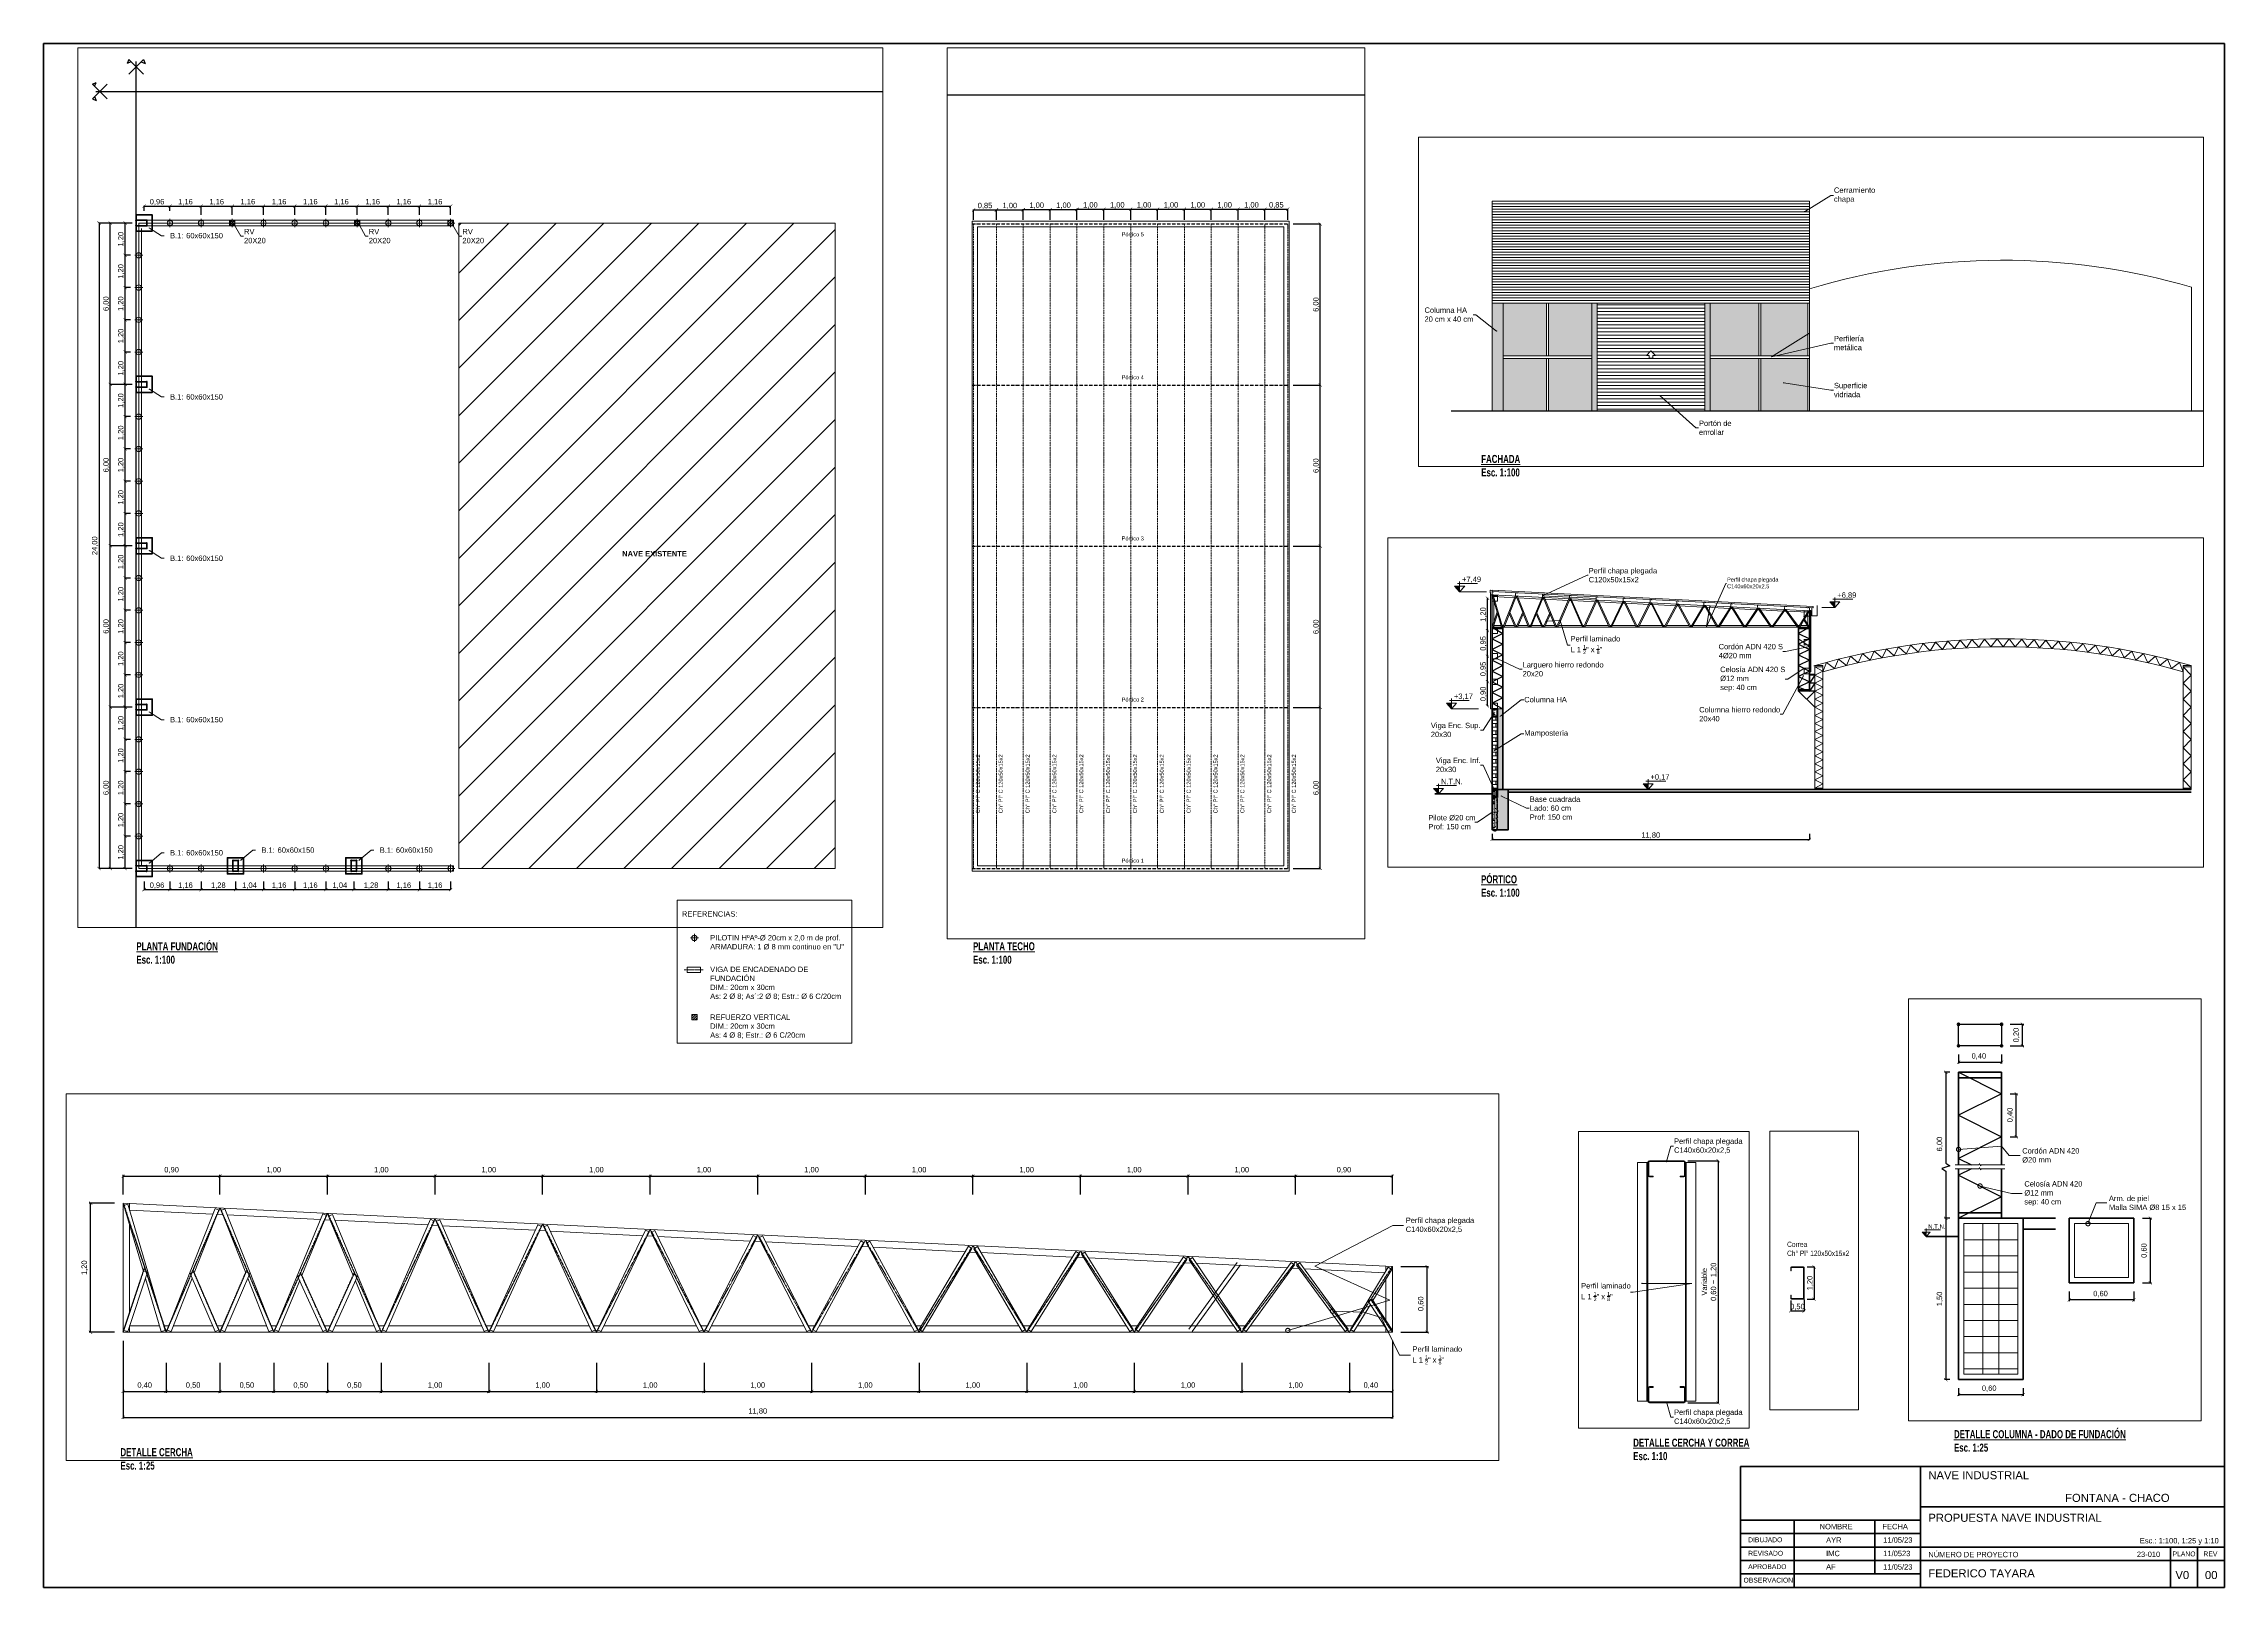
# Paper-space layout 'Presentación2' of a CAD drawing. Header units: millimetres. Extents: x 20 to 831, y 10 to 584.
# The model-space entities are those that its viewports show. They can reach past a viewport. Long polylines and large blocks are cut down to what shows.
import ezdxf
from ezdxf import colors
from ezdxf.entities.mleader import LeaderData, LeaderLine
from ezdxf.math import Vec2, Vec3

# ---------------------------------------------------------------- set-up
doc = ezdxf.new("R2010")
doc.units = ezdxf.units.MM
doc.header["$LTSCALE"] = 0.1
doc.header["$MEASUREMENT"] = 0
doc.header["$PDMODE"] = 3
doc.header["$PDSIZE"] = 0.1
for name, pattern in [('ACAD_ISO02W100', [15, 12, -3]), ('ACAD_ISO10W100', [18, 12, -3, 0, -3]), ('CONTINUA', [200, 100, 100])]:
    doc.linetypes.add(name, pattern=pattern)
doc.layers.get('DEFPOINTS').update_dxf_attribs({"color": 1})
for name, color, linetype, lineweight in [('00_ARQ_CHAPA', 4, 'CONTINUA', 13), ('00_ARQ_HORMIGON', 2, 'CONTINUA', 20), ('00_ARQ_VIDRIO', 4, 'CONTINUA', 20), ('00_ARQ_VISTA ADELANTE', 1, 'CONTINUA', 30), ('00_ARQ_VISTA ATRAS', 5, 'CONTINUA', 20), ('00_CANALETA', 2, 'Continuous', 13), ('00_EST_ANGULARES', 4, 'CONTINUA', 20), ('00_EST_CERCHA', 5, 'ACAD_ISO10W100', 30), ('00_EST_COL_DIAG', 1, 'Continuous', 25), ('00_EST_Columna', 3, 'Continuous', 35), ('00_EST_Correa', 3, 'ACAD_ISO10W100', 20), ('00_EST_Cotas', 6, 'Continuous', 9), ('00_EST_Cubierta', 2, 'Continuous', 9), ('00_EST_EJE VIGA ENCADENADO', 4, 'ACAD_ISO02W100', 9), ('00_EST_Ejes', 1, 'Continuous', 9), ('00_EST_FUNDACION', 2, 'Continuous', 35), ('00_EST_HASH', 2, 'Continuous', 5), ('00_EST_MAMPOSTERIA', 7, 'Continuous', 20), ('00_EST_PILOTINES', 2, 'Continuous', 20), ('00_EST_Piso', 7, 'Continuous', 50), ('00_EST_TEXTO', 6, 'Continuous', 9), ('00_EST_Viga', 5, 'Continuous', 20), ('00_EST_Viga_Montante', 5, 'Continuous', 20), ('G-ANNO-TTLB', 6, 'Continuous', 18), ('G-ANNO-TTLB-MEDM', 5, 'Continuous', 35)]:
    doc.layers.add(name, color=color, linetype=linetype, lineweight=lineweight)
doc.layers.add('00_EST_ARMADURA', color=1, linetype='Continuous', lineweight=13, true_color=0xff0000)
doc.layers.add('00_EST_EJE ANGULARES', color=7, linetype='ACAD_ISO10W100')
doc.layers.add('00_EST_EXISTENTE', color=8, linetype='Continuous', lineweight=20, transparency=0.5)
doc.layers.add('00_EST_NoImprimir', color=1, linetype='Continuous', plot=False)
doc.styles.add('1 en 100', font='romans.shx', dxfattribs={"height": 0.17})
doc.styles.add('ARIAL', font='arial.ttf', dxfattribs={"height": 0.15})
doc.styles.add('Arial1_50', font='arial.ttf', dxfattribs={"height": 0.05})
doc.styles.add('Arial20', font='arial.ttf', dxfattribs={"height": 0.2})
doc.styles.add('Arial_1', font='arial.ttf', dxfattribs={"height": 1.8})
doc.styles.add('Arial_2', font='arial.ttf', dxfattribs={"height": 3})
doc.styles.add('COTAS', font='ROMANS.shx', dxfattribs={"width": 0.7})
doc.dimstyles.new('Cota 1-100-Andres', dxfattribs={"dimtxt": 0.2, "dimasz": 0.12, "dimexe": 0.012, "dimexo": 0.15, "dimgap": 0.025, "dimtad": 1, "dimzin": 0, "dimtxsty": 'Arial20', "dimblk1": 'ARCHTICK', "dimblk2": 'ARCHTICK', "dimsah": 1, "dimcen": 0.09, "dimclrd": 256, "dimclre": 256, "dimclrt": 256, "dimazin": 0, "dimtfac": 1, "dimtofl": 0, "dimtmove": 0, "dimatfit": 3, "dimldrblk": 'ARCHTICK', "dimfxl": 1, "dimtolj": 1, "dimtzin": 0, "dimarcsym": 0})
doc.dimstyles.new('Cota 1-25-Andres', dxfattribs={"dimtxt": 0.05, "dimasz": 0.03, "dimexe": 0.012, "dimexo": 0.08, "dimgap": 0.025, "dimtad": 1, "dimzin": 0, "dimtxsty": 'Arial1_50', "dimblk1": 'ARCHTICK', "dimblk2": 'ARCHTICK', "dimsah": 1, "dimcen": 0.09, "dimclrd": 256, "dimclre": 256, "dimclrt": 256, "dimazin": 0, "dimtfac": 1, "dimtofl": 0, "dimtmove": 0, "dimatfit": 3, "dimldrblk": 'ARCHTICK', "dimfxl": 1, "dimtolj": 1, "dimtzin": 0, "dimarcsym": 0})
pattern_1 = [(50, (0, 0), (0.35863009, -0.03137607), [0.0375, -0.4125]), (355, (0, 0), (-0.06937567, 0.37609607), [0.03, -0.33]), (100.451444, (0.0299, -0.0026), (0.28925442, 0.34472), [0.0318701, -0.35057106]), (46.1842, (0, 0.1), (0.53362067, -0.08275964), [0.05625, -0.61875]), (96.635635, (0.04447, 0.0931), (0.46733097, 0.4870593), [0.04780517, -0.52585688]), (351.184164, (0, 0.1), (0.46733097, 0.4870593), [0.045, -0.495]), (21, (0.05, 0.075), (0.29845353, -0.20130945), [0.0375, -0.4125]), (326, (0.05, 0.075), (0.12165767, 0.36257502), [0.03, -0.33]), (71.451445, (0.07487, 0.05822), (0.42011119, 0.16126558), [0.0318701, -0.35057106]), (37.5, (0, 0), (0.006079928, 0.166446927), [0, -0.326, 0, -0.335, 0, -0.33125]), (7.5, (0, 0), (0.13153477, 0.197205856), [0, -0.191, 0, -0.3185, 0, -0.12625]), (327.5, (-0.1115, 0), (0.266911218, -0.011277436), [0, -0.125, 0, -0.39, 0, -0.5175]), (317.5, (-0.1615, 0), (0.291593085, 0.05005249), [0, -0.1625, 0, -0.259, 0, -0.3675])]

# ---------------------------------------------------------------- blocks, each defined once
blk = doc.blocks.new('_ARCHTICK')
at = {"color": 0, "linetype": 'ByBlock', "const_width": 0.15}
blk.add_lwpolyline([(-0.5, -0.5), (0.5, 0.5)], dxfattribs=at)
blk = doc.blocks.new('*D81')
at = {"layer": '00_EST_Cotas', "lineweight": -2, "transparency": 16777216}
for p, q in [((677.319, -95.608), (678.337, -95.608)), ((678.325, -101.608), (678.325, -95.608)), ((677.313, -101.608), (678.337, -101.608))]:
    blk.add_line(p, q, dxfattribs=at)
at = {"layer": 'DEFPOINTS', "color": 0, "transparency": 16777216}
for p in [(677.169, -95.608), (678.325, -95.608), (677.163, -101.608)]:
    blk.add_point(p, dxfattribs=at)
at = {"layer": '00_EST_Cotas', "lineweight": -2, "transparency": 16777216, "xscale": 0.12, "yscale": 0.12, "zscale": 0.12}
for p, rotation in [((678.325, -95.608), 90), ((678.325, -101.608), 270)]:
    blk.add_blockref('_ARCHTICK', p, dxfattribs=dict(at, rotation=rotation))
at = {"layer": '00_EST_Cotas', "transparency": 16777216, "insert": (678.18, -98.608), "char_height": 0.2, "attachment_point": 5, "rotation": 90, "style": 'Arial20'}
blk.add_mtext('\\A1;6,00', dxfattribs=at)
blk = doc.blocks.new('*D82')
at = {"layer": '00_EST_Cotas', "lineweight": -2, "transparency": 16777216}
for p, q in [((677.313, -89.608), (678.337, -89.608)), ((678.325, -95.608), (678.325, -89.608)), ((677.319, -95.608), (678.337, -95.608))]:
    blk.add_line(p, q, dxfattribs=at)
at = {"layer": 'DEFPOINTS', "color": 0, "transparency": 16777216}
for p in [(677.163, -89.608), (678.325, -89.608), (677.169, -95.608)]:
    blk.add_point(p, dxfattribs=at)
at = {"layer": '00_EST_Cotas', "lineweight": -2, "transparency": 16777216, "xscale": 0.12, "yscale": 0.12, "zscale": 0.12}
for p, rotation in [((678.325, -89.608), 90), ((678.325, -95.608), 270)]:
    blk.add_blockref('_ARCHTICK', p, dxfattribs=dict(at, rotation=rotation))
at = {"layer": '00_EST_Cotas', "transparency": 16777216, "insert": (678.18, -92.608), "char_height": 0.2, "attachment_point": 5, "rotation": 90, "style": 'Arial20'}
blk.add_mtext('\\A1;6,00', dxfattribs=at)
blk = doc.blocks.new('*D83')
at = {"layer": '00_EST_Cotas', "lineweight": -2, "transparency": 16777216}
for p, q in [((677.313, -83.608), (678.337, -83.608)), ((678.325, -89.608), (678.325, -83.608)), ((677.313, -89.608), (678.337, -89.608))]:
    blk.add_line(p, q, dxfattribs=at)
at = {"layer": 'DEFPOINTS', "color": 0, "transparency": 16777216}
for p in [(677.163, -83.608), (678.325, -83.608), (677.163, -89.608)]:
    blk.add_point(p, dxfattribs=at)
at = {"layer": '00_EST_Cotas', "lineweight": -2, "transparency": 16777216, "xscale": 0.12, "yscale": 0.12, "zscale": 0.12}
for p, rotation in [((678.325, -83.608), 90), ((678.325, -89.608), 270)]:
    blk.add_blockref('_ARCHTICK', p, dxfattribs=dict(at, rotation=rotation))
at = {"layer": '00_EST_Cotas', "transparency": 16777216, "insert": (678.18, -86.608), "char_height": 0.2, "attachment_point": 5, "rotation": 90, "style": 'Arial20'}
blk.add_mtext('\\A1;6,00', dxfattribs=at)
blk = doc.blocks.new('*D84')
at = {"layer": '00_EST_Cotas', "lineweight": -2, "transparency": 16777216}
for p, q in [((677.313, -77.608), (678.337, -77.608)), ((678.325, -83.608), (678.325, -77.608)), ((677.313, -83.608), (678.337, -83.608))]:
    blk.add_line(p, q, dxfattribs=at)
at = {"layer": 'DEFPOINTS', "color": 0, "transparency": 16777216}
for p in [(677.163, -77.608), (678.325, -77.608), (677.163, -83.608)]:
    blk.add_point(p, dxfattribs=at)
at = {"layer": '00_EST_Cotas', "lineweight": -2, "transparency": 16777216, "xscale": 0.12, "yscale": 0.12, "zscale": 0.12}
for p, rotation in [((678.325, -77.608), 90), ((678.325, -83.608), 270)]:
    blk.add_blockref('_ARCHTICK', p, dxfattribs=dict(at, rotation=rotation))
at = {"layer": '00_EST_Cotas', "transparency": 16777216, "insert": (678.18, -80.608), "char_height": 0.2, "attachment_point": 5, "rotation": 90, "style": 'Arial20'}
blk.add_mtext('\\A1;6,00', dxfattribs=at)
blk = doc.blocks.new('*D85')
at = {"layer": '00_EST_Cotas', "lineweight": -2, "transparency": 16777216}
for p, q in [((677.319, -95.608), (678.337, -95.608)), ((678.325, -101.608), (678.325, -95.608)), ((677.313, -101.608), (678.337, -101.608))]:
    blk.add_line(p, q, dxfattribs=at)
at = {"layer": 'DEFPOINTS', "color": 0, "transparency": 16777216}
for p in [(677.169, -95.608), (678.325, -95.608), (677.163, -101.608)]:
    blk.add_point(p, dxfattribs=at)
at = {"layer": '00_EST_Cotas', "lineweight": -2, "transparency": 16777216, "xscale": 0.12, "yscale": 0.12, "zscale": 0.12}
for p, rotation in [((678.325, -95.608), 90), ((678.325, -101.608), 270)]:
    blk.add_blockref('_ARCHTICK', p, dxfattribs=dict(at, rotation=rotation))
at = {"layer": '00_EST_Cotas', "transparency": 16777216, "insert": (678.18, -98.608), "char_height": 0.2, "attachment_point": 5, "rotation": 90, "style": 'Arial20'}
blk.add_mtext('\\A1;6,00', dxfattribs=at)
blk = doc.blocks.new('*D86')
at = {"layer": '00_EST_Cotas', "lineweight": -2, "transparency": 16777216}
for p, q in [((677.313, -89.608), (678.337, -89.608)), ((678.325, -95.608), (678.325, -89.608)), ((677.319, -95.608), (678.337, -95.608))]:
    blk.add_line(p, q, dxfattribs=at)
at = {"layer": 'DEFPOINTS', "color": 0, "transparency": 16777216}
for p in [(677.163, -89.608), (678.325, -89.608), (677.169, -95.608)]:
    blk.add_point(p, dxfattribs=at)
at = {"layer": '00_EST_Cotas', "lineweight": -2, "transparency": 16777216, "xscale": 0.12, "yscale": 0.12, "zscale": 0.12}
for p, rotation in [((678.325, -89.608), 90), ((678.325, -95.608), 270)]:
    blk.add_blockref('_ARCHTICK', p, dxfattribs=dict(at, rotation=rotation))
at = {"layer": '00_EST_Cotas', "transparency": 16777216, "insert": (678.18, -92.608), "char_height": 0.2, "attachment_point": 5, "rotation": 90, "style": 'Arial20'}
blk.add_mtext('\\A1;6,00', dxfattribs=at)
blk = doc.blocks.new('*D87')
at = {"layer": '00_EST_Cotas', "lineweight": -2, "transparency": 16777216}
for p, q in [((677.313, -83.608), (678.337, -83.608)), ((678.325, -89.608), (678.325, -83.608)), ((677.313, -89.608), (678.337, -89.608))]:
    blk.add_line(p, q, dxfattribs=at)
at = {"layer": 'DEFPOINTS', "color": 0, "transparency": 16777216}
for p in [(677.163, -83.608), (678.325, -83.608), (677.163, -89.608)]:
    blk.add_point(p, dxfattribs=at)
at = {"layer": '00_EST_Cotas', "lineweight": -2, "transparency": 16777216, "xscale": 0.12, "yscale": 0.12, "zscale": 0.12}
for p, rotation in [((678.325, -83.608), 90), ((678.325, -89.608), 270)]:
    blk.add_blockref('_ARCHTICK', p, dxfattribs=dict(at, rotation=rotation))
at = {"layer": '00_EST_Cotas', "transparency": 16777216, "insert": (678.18, -86.608), "char_height": 0.2, "attachment_point": 5, "rotation": 90, "style": 'Arial20'}
blk.add_mtext('\\A1;6,00', dxfattribs=at)
blk = doc.blocks.new('*D88')
at = {"layer": '00_EST_Cotas', "lineweight": -2, "transparency": 16777216}
for p, q in [((677.313, -77.608), (678.337, -77.608)), ((678.325, -83.608), (678.325, -77.608)), ((677.313, -83.608), (678.337, -83.608))]:
    blk.add_line(p, q, dxfattribs=at)
at = {"layer": 'DEFPOINTS', "color": 0, "transparency": 16777216}
for p in [(677.163, -77.608), (678.325, -77.608), (677.163, -83.608)]:
    blk.add_point(p, dxfattribs=at)
at = {"layer": '00_EST_Cotas', "lineweight": -2, "transparency": 16777216, "xscale": 0.12, "yscale": 0.12, "zscale": 0.12}
for p, rotation in [((678.325, -77.608), 90), ((678.325, -83.608), 270)]:
    blk.add_blockref('_ARCHTICK', p, dxfattribs=dict(at, rotation=rotation))
at = {"layer": '00_EST_Cotas', "transparency": 16777216, "insert": (678.18, -80.608), "char_height": 0.2, "attachment_point": 5, "rotation": 90, "style": 'Arial20'}
blk.add_mtext('\\A1;6,00', dxfattribs=at)
blk = doc.blocks.new('_DotSmall')
at = {"color": 0, "linetype": 'ByBlock', "const_width": 0.5}
blk.add_lwpolyline([(-0.0625, 0, 1), (0.0625, 0, 1)], format="xyb", close=True, dxfattribs=at)
blk = doc.blocks.new('Columna')
at = {"layer": '00_EST_Columna'}
blk.add_lwpolyline([(665.363, -13.588), (665.763, -13.588), (665.763, -13.788), (665.363, -13.788)], close=True, dxfattribs=at)
for centre in [(665.363, -13.588), (665.763, -13.588), (665.363, -13.788), (665.763, -13.788)]:
    blk.add_circle(centre, 0.01, dxfattribs=at)
blk = doc.blocks.new('*D90')
at = {"layer": '00_EST_Cotas', "lineweight": -2, "transparency": 16777216}
for p, q in [((682.894, -122.642), (682.894, -123.039)), ((683.394, -122.602), (683.394, -123.039)), ((682.894, -123.027), (683.394, -123.027))]:
    blk.add_line(p, q, dxfattribs=at)
at = {"layer": 'DEFPOINTS', "color": 0, "transparency": 16777216}
for p in [(683.394, -122.452), (682.894, -122.492), (683.394, -123.027)]:
    blk.add_point(p, dxfattribs=at)
at = {"layer": '00_EST_Cotas', "lineweight": -2, "transparency": 16777216, "xscale": 0.12, "yscale": 0.12, "zscale": 0.12, "rotation": 180}
blk.add_blockref('_ARCHTICK', (682.894, -123.027), dxfattribs=at)
at = {"layer": '00_EST_Cotas', "lineweight": -2, "transparency": 16777216, "xscale": 0.12, "yscale": 0.12, "zscale": 0.12}
blk.add_blockref('_ARCHTICK', (683.394, -123.027), dxfattribs=at)
at = {"layer": '00_EST_Cotas', "transparency": 16777216, "insert": (683.144, -122.882), "char_height": 0.2, "attachment_point": 5, "style": 'Arial20'}
blk.add_mtext('\\A1;0,50', dxfattribs=at)
blk = doc.blocks.new('*D91')
at = {"layer": '00_EST_Cotas', "lineweight": -2, "transparency": 16777216}
for p, q in [((683.504, -121.392), (683.78, -121.392)), ((683.768, -121.392), (683.768, -122.592)), ((683.504, -122.592), (683.78, -122.592))]:
    blk.add_line(p, q, dxfattribs=at)
at = {"layer": 'DEFPOINTS', "color": 0, "transparency": 16777216}
for p in [(683.354, -121.392), (683.354, -122.592), (683.768, -122.592)]:
    blk.add_point(p, dxfattribs=at)
at = {"layer": '00_EST_Cotas', "lineweight": -2, "transparency": 16777216, "xscale": 0.12, "yscale": 0.12, "zscale": 0.12}
for p, rotation in [((683.768, -121.392), 90), ((683.768, -122.592), 270)]:
    blk.add_blockref('_ARCHTICK', p, dxfattribs=dict(at, rotation=rotation))
at = {"layer": '00_EST_Cotas', "transparency": 16777216, "insert": (683.623, -121.992), "char_height": 0.2, "attachment_point": 5, "rotation": 90, "style": 'Arial20'}
blk.add_mtext('\\A1;1,20', dxfattribs=at)
blk = doc.blocks.new('*D92')
at = {"layer": '00_EST_Cotas', "lineweight": -2, "transparency": 16777216}
for p, q in [((659.626, -122.519), (659.626, -122.604)), ((659.626, -122.592), (660.026, -122.592)), ((660.026, -122.519), (660.026, -122.604))]:
    blk.add_line(p, q, dxfattribs=at)
at = {"layer": 'DEFPOINTS', "color": 0, "transparency": 16777216}
for p in [(659.626, -122.439), (660.026, -122.439), (660.026, -122.592)]:
    blk.add_point(p, dxfattribs=at)
at = {"layer": '00_EST_Cotas', "lineweight": -2, "transparency": 16777216, "xscale": 0.03, "yscale": 0.03, "zscale": 0.03, "rotation": 180}
blk.add_blockref('_ARCHTICK', (659.626, -122.592), dxfattribs=at)
at = {"layer": '00_EST_Cotas', "lineweight": -2, "transparency": 16777216, "xscale": 0.03, "yscale": 0.03, "zscale": 0.03}
blk.add_blockref('_ARCHTICK', (660.026, -122.592), dxfattribs=at)
at = {"layer": '00_EST_Cotas', "transparency": 16777216, "insert": (659.815, -122.537), "char_height": 0.05, "attachment_point": 5, "style": 'Arial1_50'}
blk.add_mtext('\\A1;0,40', dxfattribs=at)
blk = doc.blocks.new('*D93')
at = {"layer": '00_EST_Cotas', "lineweight": -2, "transparency": 16777216}
for p, q in [((660.106, -122.239), (660.232, -122.239)), ((660.22, -122.439), (660.22, -122.239)), ((660.106, -122.439), (660.232, -122.439))]:
    blk.add_line(p, q, dxfattribs=at)
at = {"layer": 'DEFPOINTS', "color": 0, "transparency": 16777216}
for p in [(660.026, -122.239), (660.22, -122.239), (660.026, -122.439)]:
    blk.add_point(p, dxfattribs=at)
at = {"layer": '00_EST_Cotas', "lineweight": -2, "transparency": 16777216, "xscale": 0.03, "yscale": 0.03, "zscale": 0.03}
for p, rotation in [((660.22, -122.239), 90), ((660.22, -122.439), 270)]:
    blk.add_blockref('_ARCHTICK', p, dxfattribs=dict(at, rotation=rotation))
at = {"layer": '00_EST_Cotas', "transparency": 16777216, "insert": (660.165, -122.339), "char_height": 0.05, "attachment_point": 5, "rotation": 90, "style": 'Arial1_50'}
blk.add_mtext('\\A1;0,20', dxfattribs=at)
blk = doc.blocks.new('*D94')
at = {"layer": '00_EST_Cotas', "lineweight": -2, "transparency": 16777216}
for p, q in [((660.106, -122.885), (660.175, -122.885)), ((660.163, -123.285), (660.163, -122.885)), ((660.106, -123.285), (660.175, -123.285))]:
    blk.add_line(p, q, dxfattribs=at)
at = {"layer": 'DEFPOINTS', "color": 0, "transparency": 16777216}
for p in [(660.026, -122.885), (660.163, -122.885), (660.026, -123.285)]:
    blk.add_point(p, dxfattribs=at)
at = {"layer": '00_EST_Cotas', "lineweight": -2, "transparency": 16777216, "xscale": 0.03, "yscale": 0.03, "zscale": 0.03}
for p, rotation in [((660.163, -122.885), 90), ((660.163, -123.285), 270)]:
    blk.add_blockref('_ARCHTICK', p, dxfattribs=dict(at, rotation=rotation))
at = {"layer": '00_EST_Cotas', "transparency": 16777216, "insert": (660.108, -123.082), "char_height": 0.05, "attachment_point": 5, "rotation": 90, "style": 'Arial1_50'}
blk.add_mtext('\\A1;0,40', dxfattribs=at)
blk = doc.blocks.new('*D95')
at = {"layer": '00_EST_Cotas', "lineweight": -2, "transparency": 16777216}
for p, q in [((659.546, -122.685), (659.496, -122.685)), ((659.508, -122.685), (659.508, -123.53)), ((659.545, -123.555), (659.47, -123.58)), ((659.47, -123.58), (659.508, -123.605)), ((659.508, -123.53), (659.545, -123.555)), ((659.508, -123.605), (659.508, -124.042)), ((659.546, -124.042), (659.496, -124.042))]:
    blk.add_line(p, q, dxfattribs=at)
at = {"layer": 'DEFPOINTS', "color": 0, "transparency": 16777216}
for p in [(659.626, -122.685), (659.508, -124.042), (659.626, -124.042)]:
    blk.add_point(p, dxfattribs=at)
at = {"layer": '00_EST_Cotas', "lineweight": -2, "transparency": 16777216, "xscale": 0.03, "yscale": 0.03, "zscale": 0.03}
for p, rotation in [((659.508, -122.685), 90), ((659.508, -124.042), 270)]:
    blk.add_blockref('_ARCHTICK', p, dxfattribs=dict(at, rotation=rotation))
at = {"layer": '00_EST_Cotas', "transparency": 16777216, "insert": (659.453, -123.352), "char_height": 0.05, "attachment_point": 5, "rotation": 90, "style": 'Arial1_50'}
blk.add_mtext('\\A1;6,00', dxfattribs=at)
blk = doc.blocks.new('*D96')
at = {"layer": '00_EST_Cotas', "lineweight": -2, "transparency": 16777216}
for p, q in [((669.264, -119.654), (670.404, -119.654)), ((670.392, -119.654), (670.392, -128.654)), ((669.264, -128.654), (670.404, -128.654))]:
    blk.add_line(p, q, dxfattribs=at)
at = {"layer": 'DEFPOINTS', "color": 0, "transparency": 16777216}
for p in [(669.114, -119.654), (669.114, -128.654), (670.392, -128.654)]:
    blk.add_point(p, dxfattribs=at)
at = {"layer": '00_EST_Cotas', "lineweight": -2, "transparency": 16777216, "xscale": 0.12, "yscale": 0.12, "zscale": 0.12}
for p, rotation in [((670.392, -119.654), 90), ((670.392, -128.654), 270)]:
    blk.add_blockref('_ARCHTICK', p, dxfattribs=dict(at, rotation=rotation))
at = {"layer": '00_EST_Cotas', "transparency": 16777216, "insert": (670.072, -124.154), "char_height": 0.2, "attachment_point": 5, "rotation": 90, "style": 'Arial20'}
blk.add_mtext('\\A1;Variable\\P0,60 {\\H1.08333x;~ }1,20', dxfattribs=at)
blk = doc.blocks.new('*D97')
at = {"layer": '00_EST_Cotas', "lineweight": -2, "transparency": 16777216}
for p, q in [((659.546, -124.042), (659.496, -124.042)), ((659.508, -124.042), (659.508, -125.542)), ((659.546, -125.542), (659.496, -125.542))]:
    blk.add_line(p, q, dxfattribs=at)
at = {"layer": 'DEFPOINTS', "color": 0, "transparency": 16777216}
for p in [(659.626, -124.042), (659.508, -125.542), (659.626, -125.542)]:
    blk.add_point(p, dxfattribs=at)
at = {"layer": '00_EST_Cotas', "lineweight": -2, "transparency": 16777216, "xscale": 0.03, "yscale": 0.03, "zscale": 0.03}
for p, rotation in [((659.508, -124.042), 90), ((659.508, -125.542), 270)]:
    blk.add_blockref('_ARCHTICK', p, dxfattribs=dict(at, rotation=rotation))
at = {"layer": '00_EST_Cotas', "transparency": 16777216, "insert": (659.453, -124.792), "char_height": 0.05, "attachment_point": 5, "rotation": 90, "style": 'Arial1_50'}
blk.add_mtext('\\A1;1,50', dxfattribs=at)
blk = doc.blocks.new('*D98')
at = {"layer": '00_EST_Cotas', "lineweight": -2, "transparency": 16777216}
for p, q in [((659.626, -125.622), (659.626, -125.693)), ((659.626, -125.681), (660.226, -125.681)), ((660.226, -125.622), (660.226, -125.693))]:
    blk.add_line(p, q, dxfattribs=at)
at = {"layer": 'DEFPOINTS', "color": 0, "transparency": 16777216}
for p in [(659.626, -125.542), (660.226, -125.542), (660.226, -125.681)]:
    blk.add_point(p, dxfattribs=at)
at = {"layer": '00_EST_Cotas', "lineweight": -2, "transparency": 16777216, "xscale": 0.03, "yscale": 0.03, "zscale": 0.03, "rotation": 180}
blk.add_blockref('_ARCHTICK', (659.626, -125.681), dxfattribs=at)
at = {"layer": '00_EST_Cotas', "lineweight": -2, "transparency": 16777216, "xscale": 0.03, "yscale": 0.03, "zscale": 0.03}
blk.add_blockref('_ARCHTICK', (660.226, -125.681), dxfattribs=at)
at = {"layer": '00_EST_Cotas', "transparency": 16777216, "insert": (659.911, -125.626), "char_height": 0.05, "attachment_point": 5, "style": 'Arial1_50'}
blk.add_mtext('\\A1;0,60', dxfattribs=at)
blk = doc.blocks.new('*D99')
at = {"layer": '00_EST_Cotas', "lineweight": -2, "transparency": 16777216}
for p, q in [((660.655, -124.722), (660.655, -124.813)), ((661.255, -124.801), (660.655, -124.801)), ((661.255, -124.722), (661.255, -124.813))]:
    blk.add_line(p, q, dxfattribs=at)
at = {"layer": 'DEFPOINTS', "color": 0, "transparency": 16777216}
for p in [(660.655, -124.642), (661.255, -124.642), (660.655, -124.801)]:
    blk.add_point(p, dxfattribs=at)
at = {"layer": '00_EST_Cotas', "lineweight": -2, "transparency": 16777216, "xscale": 0.03, "yscale": 0.03, "zscale": 0.03, "rotation": 180}
blk.add_blockref('_ARCHTICK', (660.655, -124.801), dxfattribs=at)
at = {"layer": '00_EST_Cotas', "lineweight": -2, "transparency": 16777216, "xscale": 0.03, "yscale": 0.03, "zscale": 0.03}
blk.add_blockref('_ARCHTICK', (661.255, -124.801), dxfattribs=at)
at = {"layer": '00_EST_Cotas', "transparency": 16777216, "insert": (660.946, -124.746), "char_height": 0.05, "attachment_point": 5, "style": 'Arial1_50'}
blk.add_mtext('\\A1;0,60', dxfattribs=at)
blk = doc.blocks.new('*D100')
at = {"layer": '00_EST_Cotas', "lineweight": -2, "transparency": 16777216}
for p, q in [((661.335, -124.042), (661.421, -124.042)), ((661.409, -124.042), (661.409, -124.642)), ((661.335, -124.642), (661.421, -124.642))]:
    blk.add_line(p, q, dxfattribs=at)
at = {"layer": 'DEFPOINTS', "color": 0, "transparency": 16777216}
for p in [(661.255, -124.042), (661.255, -124.642), (661.409, -124.642)]:
    blk.add_point(p, dxfattribs=at)
at = {"layer": '00_EST_Cotas', "lineweight": -2, "transparency": 16777216, "xscale": 0.03, "yscale": 0.03, "zscale": 0.03}
for p, rotation in [((661.409, -124.042), 90), ((661.409, -124.642), 270)]:
    blk.add_blockref('_ARCHTICK', p, dxfattribs=dict(at, rotation=rotation))
at = {"layer": '00_EST_Cotas', "transparency": 16777216, "insert": (661.354, -124.342), "char_height": 0.05, "attachment_point": 5, "rotation": 90, "style": 'Arial1_50'}
blk.add_mtext('\\A1;0,60', dxfattribs=at)
blk = doc.blocks.new('*D103')
at = {"layer": '00_EST_Cotas', "lineweight": -2, "transparency": 16777216}
for p, q in [((665.163, -6.488), (664.945, -6.488)), ((664.957, -7.688), (664.957, -6.488)), ((665.213, -7.688), (664.945, -7.688))]:
    blk.add_line(p, q, dxfattribs=at)
at = {"layer": 'DEFPOINTS', "color": 0, "transparency": 16777216}
for p in [(664.957, -6.488), (665.313, -6.488), (665.363, -7.688)]:
    blk.add_point(p, dxfattribs=at)
at = {"layer": '00_EST_Cotas', "lineweight": -2, "transparency": 16777216, "xscale": 0.12, "yscale": 0.12, "zscale": 0.12}
for p, rotation in [((664.957, -6.488), 90), ((664.957, -7.688), 270)]:
    blk.add_blockref('_ARCHTICK', p, dxfattribs=dict(at, rotation=rotation))
at = {"layer": '00_EST_Cotas', "transparency": 16777216, "insert": (664.812, -7.088), "char_height": 0.2, "attachment_point": 5, "rotation": 90, "style": 'Arial20'}
blk.add_mtext('\\A1;1,20', dxfattribs=at)
blk = doc.blocks.new('*D104')
at = {"layer": '00_EST_Cotas', "lineweight": -2, "transparency": 16777216}
for p, q in [((665.163, -5.288), (664.945, -5.288)), ((664.957, -6.488), (664.957, -5.288)), ((665.163, -6.488), (664.945, -6.488))]:
    blk.add_line(p, q, dxfattribs=at)
at = {"layer": 'DEFPOINTS', "color": 0, "transparency": 16777216}
for p in [(664.957, -5.288), (665.313, -5.288), (665.313, -6.488)]:
    blk.add_point(p, dxfattribs=at)
at = {"layer": '00_EST_Cotas', "lineweight": -2, "transparency": 16777216, "xscale": 0.12, "yscale": 0.12, "zscale": 0.12}
for p, rotation in [((664.957, -5.288), 90), ((664.957, -6.488), 270)]:
    blk.add_blockref('_ARCHTICK', p, dxfattribs=dict(at, rotation=rotation))
at = {"layer": '00_EST_Cotas', "transparency": 16777216, "insert": (664.812, -5.888), "char_height": 0.2, "attachment_point": 5, "rotation": 90, "style": 'Arial20'}
blk.add_mtext('\\A1;1,20', dxfattribs=at)
blk = doc.blocks.new('*D105')
at = {"layer": '00_EST_Cotas', "lineweight": -2, "transparency": 16777216}
for p, q in [((665.163, -4.088), (664.945, -4.088)), ((664.957, -5.288), (664.957, -4.088)), ((665.163, -5.288), (664.945, -5.288))]:
    blk.add_line(p, q, dxfattribs=at)
at = {"layer": 'DEFPOINTS', "color": 0, "transparency": 16777216}
for p in [(664.957, -4.088), (665.313, -4.088), (665.313, -5.288)]:
    blk.add_point(p, dxfattribs=at)
at = {"layer": '00_EST_Cotas', "lineweight": -2, "transparency": 16777216, "xscale": 0.12, "yscale": 0.12, "zscale": 0.12}
for p, rotation in [((664.957, -4.088), 90), ((664.957, -5.288), 270)]:
    blk.add_blockref('_ARCHTICK', p, dxfattribs=dict(at, rotation=rotation))
at = {"layer": '00_EST_Cotas', "transparency": 16777216, "insert": (664.812, -4.688), "char_height": 0.2, "attachment_point": 5, "rotation": 90, "style": 'Arial20'}
blk.add_mtext('\\A1;1,20', dxfattribs=at)
blk = doc.blocks.new('*D106')
at = {"layer": '00_EST_Cotas', "lineweight": -2, "transparency": 16777216}
for p, q in [((665.163, -2.888), (664.945, -2.888)), ((664.957, -4.088), (664.957, -2.888)), ((665.163, -4.088), (664.945, -4.088))]:
    blk.add_line(p, q, dxfattribs=at)
at = {"layer": 'DEFPOINTS', "color": 0, "transparency": 16777216}
for p in [(664.957, -2.888), (665.313, -2.888), (665.313, -4.088)]:
    blk.add_point(p, dxfattribs=at)
at = {"layer": '00_EST_Cotas', "lineweight": -2, "transparency": 16777216, "xscale": 0.12, "yscale": 0.12, "zscale": 0.12}
for p, rotation in [((664.957, -2.888), 90), ((664.957, -4.088), 270)]:
    blk.add_blockref('_ARCHTICK', p, dxfattribs=dict(at, rotation=rotation))
at = {"layer": '00_EST_Cotas', "transparency": 16777216, "insert": (664.812, -3.488), "char_height": 0.2, "attachment_point": 5, "rotation": 90, "style": 'Arial20'}
blk.add_mtext('\\A1;1,20', dxfattribs=at)
blk = doc.blocks.new('*D107')
at = {"layer": '00_EST_Cotas', "lineweight": -2, "transparency": 16777216}
for p, q in [((665.213, -1.688), (664.945, -1.688)), ((664.957, -2.888), (664.957, -1.688)), ((665.163, -2.888), (664.945, -2.888))]:
    blk.add_line(p, q, dxfattribs=at)
at = {"layer": 'DEFPOINTS', "color": 0, "transparency": 16777216}
for p in [(664.957, -1.688), (665.363, -1.688), (665.313, -2.888)]:
    blk.add_point(p, dxfattribs=at)
at = {"layer": '00_EST_Cotas', "lineweight": -2, "transparency": 16777216, "xscale": 0.12, "yscale": 0.12, "zscale": 0.12}
for p, rotation in [((664.957, -1.688), 90), ((664.957, -2.888), 270)]:
    blk.add_blockref('_ARCHTICK', p, dxfattribs=dict(at, rotation=rotation))
at = {"layer": '00_EST_Cotas', "transparency": 16777216, "insert": (664.812, -2.288), "char_height": 0.2, "attachment_point": 5, "rotation": 90, "style": 'Arial20'}
blk.add_mtext('\\A1;1,20', dxfattribs=at)
blk = doc.blocks.new('*D108')
at = {"layer": '00_EST_Cotas', "lineweight": -2, "transparency": 16777216}
for p, q in [((665.163, -0.488), (664.945, -0.488)), ((664.957, -1.688), (664.957, -0.488)), ((665.213, -1.688), (664.945, -1.688))]:
    blk.add_line(p, q, dxfattribs=at)
at = {"layer": 'DEFPOINTS', "color": 0, "transparency": 16777216}
for p in [(664.957, -0.488), (665.313, -0.488), (665.363, -1.688)]:
    blk.add_point(p, dxfattribs=at)
at = {"layer": '00_EST_Cotas', "lineweight": -2, "transparency": 16777216, "xscale": 0.12, "yscale": 0.12, "zscale": 0.12}
for p, rotation in [((664.957, -0.488), 90), ((664.957, -1.688), 270)]:
    blk.add_blockref('_ARCHTICK', p, dxfattribs=dict(at, rotation=rotation))
at = {"layer": '00_EST_Cotas', "transparency": 16777216, "insert": (664.812, -1.088), "char_height": 0.2, "attachment_point": 5, "rotation": 90, "style": 'Arial20'}
blk.add_mtext('\\A1;1,20', dxfattribs=at)
blk = doc.blocks.new('*D109')
at = {"layer": '00_EST_Cotas', "lineweight": -2, "transparency": 16777216}
for p, q in [((665.163, 0.712), (664.945, 0.712)), ((664.957, -0.488), (664.957, 0.712)), ((665.163, -0.488), (664.945, -0.488))]:
    blk.add_line(p, q, dxfattribs=at)
at = {"layer": 'DEFPOINTS', "color": 0, "transparency": 16777216}
for p in [(664.957, 0.712), (665.313, 0.712), (665.313, -0.488)]:
    blk.add_point(p, dxfattribs=at)
at = {"layer": '00_EST_Cotas', "lineweight": -2, "transparency": 16777216, "xscale": 0.12, "yscale": 0.12, "zscale": 0.12}
for p, rotation in [((664.957, 0.712), 90), ((664.957, -0.488), 270)]:
    blk.add_blockref('_ARCHTICK', p, dxfattribs=dict(at, rotation=rotation))
at = {"layer": '00_EST_Cotas', "transparency": 16777216, "insert": (664.812, 0.112), "char_height": 0.2, "attachment_point": 5, "rotation": 90, "style": 'Arial20'}
blk.add_mtext('\\A1;1,20', dxfattribs=at)
blk = doc.blocks.new('*D110')
at = {"layer": '00_EST_Cotas', "lineweight": -2, "transparency": 16777216}
for p, q in [((665.163, 1.912), (664.945, 1.912)), ((664.957, 0.712), (664.957, 1.912)), ((665.163, 0.712), (664.945, 0.712))]:
    blk.add_line(p, q, dxfattribs=at)
at = {"layer": 'DEFPOINTS', "color": 0, "transparency": 16777216}
for p in [(664.957, 1.912), (665.313, 1.912), (665.313, 0.712)]:
    blk.add_point(p, dxfattribs=at)
at = {"layer": '00_EST_Cotas', "lineweight": -2, "transparency": 16777216, "xscale": 0.12, "yscale": 0.12, "zscale": 0.12}
for p, rotation in [((664.957, 1.912), 90), ((664.957, 0.712), 270)]:
    blk.add_blockref('_ARCHTICK', p, dxfattribs=dict(at, rotation=rotation))
at = {"layer": '00_EST_Cotas', "transparency": 16777216, "insert": (664.812, 1.312), "char_height": 0.2, "attachment_point": 5, "rotation": 90, "style": 'Arial20'}
blk.add_mtext('\\A1;1,20', dxfattribs=at)
blk = doc.blocks.new('*D111')
at = {"layer": '00_EST_Cotas', "lineweight": -2, "transparency": 16777216}
for p, q in [((665.163, 3.112), (664.945, 3.112)), ((664.957, 1.912), (664.957, 3.112)), ((665.163, 1.912), (664.945, 1.912))]:
    blk.add_line(p, q, dxfattribs=at)
at = {"layer": 'DEFPOINTS', "color": 0, "transparency": 16777216}
for p in [(664.957, 3.112), (665.313, 3.112), (665.313, 1.912)]:
    blk.add_point(p, dxfattribs=at)
at = {"layer": '00_EST_Cotas', "lineweight": -2, "transparency": 16777216, "xscale": 0.12, "yscale": 0.12, "zscale": 0.12}
for p, rotation in [((664.957, 3.112), 90), ((664.957, 1.912), 270)]:
    blk.add_blockref('_ARCHTICK', p, dxfattribs=dict(at, rotation=rotation))
at = {"layer": '00_EST_Cotas', "transparency": 16777216, "insert": (664.812, 2.512), "char_height": 0.2, "attachment_point": 5, "rotation": 90, "style": 'Arial20'}
blk.add_mtext('\\A1;1,20', dxfattribs=at)
blk = doc.blocks.new('*D112')
at = {"layer": '00_EST_Cotas', "lineweight": -2, "transparency": 16777216}
for p, q in [((665.213, 4.312), (664.945, 4.312)), ((664.957, 3.112), (664.957, 4.312)), ((665.163, 3.112), (664.945, 3.112))]:
    blk.add_line(p, q, dxfattribs=at)
at = {"layer": 'DEFPOINTS', "color": 0, "transparency": 16777216}
for p in [(664.957, 4.312), (665.363, 4.312), (665.313, 3.112)]:
    blk.add_point(p, dxfattribs=at)
at = {"layer": '00_EST_Cotas', "lineweight": -2, "transparency": 16777216, "xscale": 0.12, "yscale": 0.12, "zscale": 0.12}
for p, rotation in [((664.957, 4.312), 90), ((664.957, 3.112), 270)]:
    blk.add_blockref('_ARCHTICK', p, dxfattribs=dict(at, rotation=rotation))
at = {"layer": '00_EST_Cotas', "transparency": 16777216, "insert": (664.812, 3.712), "char_height": 0.2, "attachment_point": 5, "rotation": 90, "style": 'Arial20'}
blk.add_mtext('\\A1;1,20', dxfattribs=at)
blk = doc.blocks.new('*D113')
at = {"layer": '00_EST_Cotas', "lineweight": -2, "transparency": 16777216}
for p, q in [((665.163, 5.512), (664.945, 5.512)), ((664.957, 4.312), (664.957, 5.512)), ((665.213, 4.312), (664.945, 4.312))]:
    blk.add_line(p, q, dxfattribs=at)
at = {"layer": 'DEFPOINTS', "color": 0, "transparency": 16777216}
for p in [(664.957, 5.512), (665.313, 5.512), (665.363, 4.312)]:
    blk.add_point(p, dxfattribs=at)
at = {"layer": '00_EST_Cotas', "lineweight": -2, "transparency": 16777216, "xscale": 0.12, "yscale": 0.12, "zscale": 0.12}
for p, rotation in [((664.957, 5.512), 90), ((664.957, 4.312), 270)]:
    blk.add_blockref('_ARCHTICK', p, dxfattribs=dict(at, rotation=rotation))
at = {"layer": '00_EST_Cotas', "transparency": 16777216, "insert": (664.812, 4.912), "char_height": 0.2, "attachment_point": 5, "rotation": 90, "style": 'Arial20'}
blk.add_mtext('\\A1;1,20', dxfattribs=at)
blk = doc.blocks.new('*D114')
at = {"layer": '00_EST_Cotas', "lineweight": -2, "transparency": 16777216}
for p, q in [((665.163, 6.712), (664.945, 6.712)), ((664.957, 5.512), (664.957, 6.712)), ((665.163, 5.512), (664.945, 5.512))]:
    blk.add_line(p, q, dxfattribs=at)
at = {"layer": 'DEFPOINTS', "color": 0, "transparency": 16777216}
for p in [(664.957, 6.712), (665.313, 6.712), (665.313, 5.512)]:
    blk.add_point(p, dxfattribs=at)
at = {"layer": '00_EST_Cotas', "lineweight": -2, "transparency": 16777216, "xscale": 0.12, "yscale": 0.12, "zscale": 0.12}
for p, rotation in [((664.957, 6.712), 90), ((664.957, 5.512), 270)]:
    blk.add_blockref('_ARCHTICK', p, dxfattribs=dict(at, rotation=rotation))
at = {"layer": '00_EST_Cotas', "transparency": 16777216, "insert": (664.812, 6.112), "char_height": 0.2, "attachment_point": 5, "rotation": 90, "style": 'Arial20'}
blk.add_mtext('\\A1;1,20', dxfattribs=at)
blk = doc.blocks.new('*D115')
at = {"layer": '00_EST_Cotas', "lineweight": -2, "transparency": 16777216}
for p, q in [((665.163, 7.912), (664.945, 7.912)), ((664.957, 6.712), (664.957, 7.912)), ((665.163, 6.712), (664.945, 6.712))]:
    blk.add_line(p, q, dxfattribs=at)
at = {"layer": 'DEFPOINTS', "color": 0, "transparency": 16777216}
for p in [(664.957, 7.912), (665.313, 7.912), (665.313, 6.712)]:
    blk.add_point(p, dxfattribs=at)
at = {"layer": '00_EST_Cotas', "lineweight": -2, "transparency": 16777216, "xscale": 0.12, "yscale": 0.12, "zscale": 0.12}
for p, rotation in [((664.957, 7.912), 90), ((664.957, 6.712), 270)]:
    blk.add_blockref('_ARCHTICK', p, dxfattribs=dict(at, rotation=rotation))
at = {"layer": '00_EST_Cotas', "transparency": 16777216, "insert": (664.812, 7.312), "char_height": 0.2, "attachment_point": 5, "rotation": 90, "style": 'Arial20'}
blk.add_mtext('\\A1;1,20', dxfattribs=at)
blk = doc.blocks.new('*D116')
at = {"layer": '00_EST_Cotas', "lineweight": -2, "transparency": 16777216}
for p, q in [((665.163, 9.112), (664.945, 9.112)), ((664.957, 7.912), (664.957, 9.112)), ((665.163, 7.912), (664.945, 7.912))]:
    blk.add_line(p, q, dxfattribs=at)
at = {"layer": 'DEFPOINTS', "color": 0, "transparency": 16777216}
for p in [(664.957, 9.112), (665.313, 9.112), (665.313, 7.912)]:
    blk.add_point(p, dxfattribs=at)
at = {"layer": '00_EST_Cotas', "lineweight": -2, "transparency": 16777216, "xscale": 0.12, "yscale": 0.12, "zscale": 0.12}
for p, rotation in [((664.957, 9.112), 90), ((664.957, 7.912), 270)]:
    blk.add_blockref('_ARCHTICK', p, dxfattribs=dict(at, rotation=rotation))
at = {"layer": '00_EST_Cotas', "transparency": 16777216, "insert": (664.812, 8.512), "char_height": 0.2, "attachment_point": 5, "rotation": 90, "style": 'Arial20'}
blk.add_mtext('\\A1;1,20', dxfattribs=at)
blk = doc.blocks.new('*D117')
at = {"layer": '00_EST_Cotas', "lineweight": -2, "transparency": 16777216}
for p, q in [((665.213, 10.312), (664.945, 10.312)), ((664.957, 9.112), (664.957, 10.312)), ((665.163, 9.112), (664.945, 9.112))]:
    blk.add_line(p, q, dxfattribs=at)
at = {"layer": 'DEFPOINTS', "color": 0, "transparency": 16777216}
for p in [(664.957, 10.312), (665.363, 10.312), (665.313, 9.112)]:
    blk.add_point(p, dxfattribs=at)
at = {"layer": '00_EST_Cotas', "lineweight": -2, "transparency": 16777216, "xscale": 0.12, "yscale": 0.12, "zscale": 0.12}
for p, rotation in [((664.957, 10.312), 90), ((664.957, 9.112), 270)]:
    blk.add_blockref('_ARCHTICK', p, dxfattribs=dict(at, rotation=rotation))
at = {"layer": '00_EST_Cotas', "transparency": 16777216, "insert": (664.812, 9.712), "char_height": 0.2, "attachment_point": 5, "rotation": 90, "style": 'Arial20'}
blk.add_mtext('\\A1;1,20', dxfattribs=at)
blk = doc.blocks.new('*D118')
at = {"layer": '00_EST_Cotas', "lineweight": -2, "transparency": 16777216}
for p, q in [((665.163, 11.512), (664.945, 11.512)), ((664.957, 10.312), (664.957, 11.512)), ((665.213, 10.312), (664.945, 10.312))]:
    blk.add_line(p, q, dxfattribs=at)
at = {"layer": 'DEFPOINTS', "color": 0, "transparency": 16777216}
for p in [(664.957, 11.512), (665.313, 11.512), (665.363, 10.312)]:
    blk.add_point(p, dxfattribs=at)
at = {"layer": '00_EST_Cotas', "lineweight": -2, "transparency": 16777216, "xscale": 0.12, "yscale": 0.12, "zscale": 0.12}
for p, rotation in [((664.957, 11.512), 90), ((664.957, 10.312), 270)]:
    blk.add_blockref('_ARCHTICK', p, dxfattribs=dict(at, rotation=rotation))
at = {"layer": '00_EST_Cotas', "transparency": 16777216, "insert": (664.812, 10.912), "char_height": 0.2, "attachment_point": 5, "rotation": 90, "style": 'Arial20'}
blk.add_mtext('\\A1;1,20', dxfattribs=at)
blk = doc.blocks.new('*D119')
at = {"layer": '00_EST_Cotas', "lineweight": -2, "transparency": 16777216}
for p, q in [((665.163, 12.712), (664.945, 12.712)), ((664.957, 11.512), (664.957, 12.712)), ((665.163, 11.512), (664.945, 11.512))]:
    blk.add_line(p, q, dxfattribs=at)
at = {"layer": 'DEFPOINTS', "color": 0, "transparency": 16777216}
for p in [(664.957, 12.712), (665.313, 12.712), (665.313, 11.512)]:
    blk.add_point(p, dxfattribs=at)
at = {"layer": '00_EST_Cotas', "lineweight": -2, "transparency": 16777216, "xscale": 0.12, "yscale": 0.12, "zscale": 0.12}
for p, rotation in [((664.957, 12.712), 90), ((664.957, 11.512), 270)]:
    blk.add_blockref('_ARCHTICK', p, dxfattribs=dict(at, rotation=rotation))
at = {"layer": '00_EST_Cotas', "transparency": 16777216, "insert": (664.812, 12.112), "char_height": 0.2, "attachment_point": 5, "rotation": 90, "style": 'Arial20'}
blk.add_mtext('\\A1;1,20', dxfattribs=at)
blk = doc.blocks.new('*D120')
at = {"layer": '00_EST_Cotas', "lineweight": -2, "transparency": 16777216}
for p, q in [((665.163, 13.912), (664.945, 13.912)), ((664.957, 12.712), (664.957, 13.912)), ((665.163, 12.712), (664.945, 12.712))]:
    blk.add_line(p, q, dxfattribs=at)
at = {"layer": 'DEFPOINTS', "color": 0, "transparency": 16777216}
for p in [(664.957, 13.912), (665.313, 13.912), (665.313, 12.712)]:
    blk.add_point(p, dxfattribs=at)
at = {"layer": '00_EST_Cotas', "lineweight": -2, "transparency": 16777216, "xscale": 0.12, "yscale": 0.12, "zscale": 0.12}
for p, rotation in [((664.957, 13.912), 90), ((664.957, 12.712), 270)]:
    blk.add_blockref('_ARCHTICK', p, dxfattribs=dict(at, rotation=rotation))
at = {"layer": '00_EST_Cotas', "transparency": 16777216, "insert": (664.812, 13.312), "char_height": 0.2, "attachment_point": 5, "rotation": 90, "style": 'Arial20'}
blk.add_mtext('\\A1;1,20', dxfattribs=at)
blk = doc.blocks.new('*D121')
at = {"layer": '00_EST_Cotas', "lineweight": -2, "transparency": 16777216}
for p, q in [((665.163, 15.112), (664.945, 15.112)), ((664.957, 13.912), (664.957, 15.112)), ((665.163, 13.912), (664.945, 13.912))]:
    blk.add_line(p, q, dxfattribs=at)
at = {"layer": 'DEFPOINTS', "color": 0, "transparency": 16777216}
for p in [(664.957, 15.112), (665.313, 15.112), (665.313, 13.912)]:
    blk.add_point(p, dxfattribs=at)
at = {"layer": '00_EST_Cotas', "lineweight": -2, "transparency": 16777216, "xscale": 0.12, "yscale": 0.12, "zscale": 0.12}
for p, rotation in [((664.957, 15.112), 90), ((664.957, 13.912), 270)]:
    blk.add_blockref('_ARCHTICK', p, dxfattribs=dict(at, rotation=rotation))
at = {"layer": '00_EST_Cotas', "transparency": 16777216, "insert": (664.812, 14.512), "char_height": 0.2, "attachment_point": 5, "rotation": 90, "style": 'Arial20'}
blk.add_mtext('\\A1;1,20', dxfattribs=at)
blk = doc.blocks.new('*D122')
at = {"layer": '00_EST_Cotas', "lineweight": -2, "transparency": 16777216}
for p, q in [((665.213, 16.312), (664.945, 16.312)), ((664.957, 15.112), (664.957, 16.312)), ((665.163, 15.112), (664.945, 15.112))]:
    blk.add_line(p, q, dxfattribs=at)
at = {"layer": 'DEFPOINTS', "color": 0, "transparency": 16777216}
for p in [(664.957, 16.312), (665.363, 16.312), (665.313, 15.112)]:
    blk.add_point(p, dxfattribs=at)
at = {"layer": '00_EST_Cotas', "lineweight": -2, "transparency": 16777216, "xscale": 0.12, "yscale": 0.12, "zscale": 0.12}
for p, rotation in [((664.957, 16.312), 90), ((664.957, 15.112), 270)]:
    blk.add_blockref('_ARCHTICK', p, dxfattribs=dict(at, rotation=rotation))
at = {"layer": '00_EST_Cotas', "transparency": 16777216, "insert": (664.812, 15.712), "char_height": 0.2, "attachment_point": 5, "rotation": 90, "style": 'Arial20'}
blk.add_mtext('\\A1;1,20', dxfattribs=at)
blk = doc.blocks.new('*D123')
at = {"layer": '00_EST_Cotas', "lineweight": -2, "transparency": 16777216}
for p, q in [((665.663, 16.762), (665.663, 16.953)), ((665.663, 16.941), (666.623, 16.941)), ((666.623, 16.762), (666.623, 16.953))]:
    blk.add_line(p, q, dxfattribs=at)
at = {"layer": 'DEFPOINTS', "color": 0, "transparency": 16777216}
for p in [(666.623, 16.941), (665.663, 16.612), (666.623, 16.612)]:
    blk.add_point(p, dxfattribs=at)
at = {"layer": '00_EST_Cotas', "lineweight": -2, "transparency": 16777216, "xscale": 0.12, "yscale": 0.12, "zscale": 0.12, "rotation": 180}
blk.add_blockref('_ARCHTICK', (665.663, 16.941), dxfattribs=at)
at = {"layer": '00_EST_Cotas', "lineweight": -2, "transparency": 16777216, "xscale": 0.12, "yscale": 0.12, "zscale": 0.12}
blk.add_blockref('_ARCHTICK', (666.623, 16.941), dxfattribs=at)
at = {"layer": '00_EST_Cotas', "transparency": 16777216, "insert": (666.143, 17.087), "char_height": 0.2, "attachment_point": 5, "style": 'Arial20'}
blk.add_mtext('\\A1;0,96', dxfattribs=at)
blk = doc.blocks.new('*D124')
at = {"layer": '00_EST_Cotas', "lineweight": -2, "transparency": 16777216}
for p, q in [((666.623, 16.762), (666.623, 16.953)), ((666.623, 16.941), (667.783, 16.941)), ((667.783, 16.612), (667.783, 16.953))]:
    blk.add_line(p, q, dxfattribs=at)
at = {"layer": 'DEFPOINTS', "color": 0, "transparency": 16777216}
for p in [(667.783, 16.941), (666.623, 16.612), (667.783, 16.462)]:
    blk.add_point(p, dxfattribs=at)
at = {"layer": '00_EST_Cotas', "lineweight": -2, "transparency": 16777216, "xscale": 0.12, "yscale": 0.12, "zscale": 0.12, "rotation": 180}
blk.add_blockref('_ARCHTICK', (666.623, 16.941), dxfattribs=at)
at = {"layer": '00_EST_Cotas', "lineweight": -2, "transparency": 16777216, "xscale": 0.12, "yscale": 0.12, "zscale": 0.12}
blk.add_blockref('_ARCHTICK', (667.783, 16.941), dxfattribs=at)
at = {"layer": '00_EST_Cotas', "transparency": 16777216, "insert": (667.203, 17.087), "char_height": 0.2, "attachment_point": 5, "style": 'Arial20'}
blk.add_mtext('\\A1;1,16', dxfattribs=at)
blk = doc.blocks.new('*D125')
at = {"layer": '00_EST_Cotas', "lineweight": -2, "transparency": 16777216}
for p, q in [((667.783, 16.612), (667.783, 16.953)), ((667.783, 16.941), (668.943, 16.941)), ((668.943, 16.612), (668.943, 16.953))]:
    blk.add_line(p, q, dxfattribs=at)
at = {"layer": 'DEFPOINTS', "color": 0, "transparency": 16777216}
for p in [(668.943, 16.941), (667.783, 16.462), (668.943, 16.462)]:
    blk.add_point(p, dxfattribs=at)
at = {"layer": '00_EST_Cotas', "lineweight": -2, "transparency": 16777216, "xscale": 0.12, "yscale": 0.12, "zscale": 0.12, "rotation": 180}
blk.add_blockref('_ARCHTICK', (667.783, 16.941), dxfattribs=at)
at = {"layer": '00_EST_Cotas', "lineweight": -2, "transparency": 16777216, "xscale": 0.12, "yscale": 0.12, "zscale": 0.12}
blk.add_blockref('_ARCHTICK', (668.943, 16.941), dxfattribs=at)
at = {"layer": '00_EST_Cotas', "transparency": 16777216, "insert": (668.363, 17.087), "char_height": 0.2, "attachment_point": 5, "style": 'Arial20'}
blk.add_mtext('\\A1;1,16', dxfattribs=at)
blk = doc.blocks.new('*D126')
at = {"layer": '00_EST_Cotas', "lineweight": -2, "transparency": 16777216}
for p, q in [((668.943, 16.612), (668.943, 16.953)), ((668.943, 16.941), (670.103, 16.941)), ((670.103, 16.612), (670.103, 16.953))]:
    blk.add_line(p, q, dxfattribs=at)
at = {"layer": 'DEFPOINTS', "color": 0, "transparency": 16777216}
for p in [(670.103, 16.941), (668.943, 16.462), (670.103, 16.462)]:
    blk.add_point(p, dxfattribs=at)
at = {"layer": '00_EST_Cotas', "lineweight": -2, "transparency": 16777216, "xscale": 0.12, "yscale": 0.12, "zscale": 0.12, "rotation": 180}
blk.add_blockref('_ARCHTICK', (668.943, 16.941), dxfattribs=at)
at = {"layer": '00_EST_Cotas', "lineweight": -2, "transparency": 16777216, "xscale": 0.12, "yscale": 0.12, "zscale": 0.12}
blk.add_blockref('_ARCHTICK', (670.103, 16.941), dxfattribs=at)
at = {"layer": '00_EST_Cotas', "transparency": 16777216, "insert": (669.523, 17.087), "char_height": 0.2, "attachment_point": 5, "style": 'Arial20'}
blk.add_mtext('\\A1;1,16', dxfattribs=at)
blk = doc.blocks.new('*D127')
at = {"layer": '00_EST_Cotas', "lineweight": -2, "transparency": 16777216}
for p, q in [((670.103, 16.612), (670.103, 16.953)), ((670.103, 16.941), (671.263, 16.941)), ((671.263, 16.612), (671.263, 16.953))]:
    blk.add_line(p, q, dxfattribs=at)
at = {"layer": 'DEFPOINTS', "color": 0, "transparency": 16777216}
for p in [(671.263, 16.941), (670.103, 16.462), (671.263, 16.462)]:
    blk.add_point(p, dxfattribs=at)
at = {"layer": '00_EST_Cotas', "lineweight": -2, "transparency": 16777216, "xscale": 0.12, "yscale": 0.12, "zscale": 0.12, "rotation": 180}
blk.add_blockref('_ARCHTICK', (670.103, 16.941), dxfattribs=at)
at = {"layer": '00_EST_Cotas', "lineweight": -2, "transparency": 16777216, "xscale": 0.12, "yscale": 0.12, "zscale": 0.12}
blk.add_blockref('_ARCHTICK', (671.263, 16.941), dxfattribs=at)
at = {"layer": '00_EST_Cotas', "transparency": 16777216, "insert": (670.683, 17.087), "char_height": 0.2, "attachment_point": 5, "style": 'Arial20'}
blk.add_mtext('\\A1;1,16', dxfattribs=at)
blk = doc.blocks.new('*D128')
at = {"layer": '00_EST_Cotas', "lineweight": -2, "transparency": 16777216}
for p, q in [((671.263, 16.612), (671.263, 16.953)), ((671.263, 16.941), (672.423, 16.941)), ((672.423, 16.612), (672.423, 16.953))]:
    blk.add_line(p, q, dxfattribs=at)
at = {"layer": 'DEFPOINTS', "color": 0, "transparency": 16777216}
for p in [(672.423, 16.941), (671.263, 16.462), (672.423, 16.462)]:
    blk.add_point(p, dxfattribs=at)
at = {"layer": '00_EST_Cotas', "lineweight": -2, "transparency": 16777216, "xscale": 0.12, "yscale": 0.12, "zscale": 0.12, "rotation": 180}
blk.add_blockref('_ARCHTICK', (671.263, 16.941), dxfattribs=at)
at = {"layer": '00_EST_Cotas', "lineweight": -2, "transparency": 16777216, "xscale": 0.12, "yscale": 0.12, "zscale": 0.12}
blk.add_blockref('_ARCHTICK', (672.423, 16.941), dxfattribs=at)
at = {"layer": '00_EST_Cotas', "transparency": 16777216, "insert": (671.843, 17.087), "char_height": 0.2, "attachment_point": 5, "style": 'Arial20'}
blk.add_mtext('\\A1;1,16', dxfattribs=at)
blk = doc.blocks.new('*D129')
at = {"layer": '00_EST_Cotas', "lineweight": -2, "transparency": 16777216}
for p, q in [((672.423, 16.612), (672.423, 16.953)), ((672.423, 16.941), (673.583, 16.941)), ((673.583, 16.612), (673.583, 16.953))]:
    blk.add_line(p, q, dxfattribs=at)
at = {"layer": 'DEFPOINTS', "color": 0, "transparency": 16777216}
for p in [(673.583, 16.941), (672.423, 16.462), (673.583, 16.462)]:
    blk.add_point(p, dxfattribs=at)
at = {"layer": '00_EST_Cotas', "lineweight": -2, "transparency": 16777216, "xscale": 0.12, "yscale": 0.12, "zscale": 0.12, "rotation": 180}
blk.add_blockref('_ARCHTICK', (672.423, 16.941), dxfattribs=at)
at = {"layer": '00_EST_Cotas', "lineweight": -2, "transparency": 16777216, "xscale": 0.12, "yscale": 0.12, "zscale": 0.12}
blk.add_blockref('_ARCHTICK', (673.583, 16.941), dxfattribs=at)
at = {"layer": '00_EST_Cotas', "transparency": 16777216, "insert": (673.003, 17.087), "char_height": 0.2, "attachment_point": 5, "style": 'Arial20'}
blk.add_mtext('\\A1;1,16', dxfattribs=at)
blk = doc.blocks.new('*D130')
at = {"layer": '00_EST_Cotas', "lineweight": -2, "transparency": 16777216}
for p, q in [((673.583, 16.612), (673.583, 16.953)), ((673.583, 16.941), (674.743, 16.941)), ((674.743, 16.612), (674.743, 16.953))]:
    blk.add_line(p, q, dxfattribs=at)
at = {"layer": 'DEFPOINTS', "color": 0, "transparency": 16777216}
for p in [(674.743, 16.941), (673.583, 16.462), (674.743, 16.462)]:
    blk.add_point(p, dxfattribs=at)
at = {"layer": '00_EST_Cotas', "lineweight": -2, "transparency": 16777216, "xscale": 0.12, "yscale": 0.12, "zscale": 0.12, "rotation": 180}
blk.add_blockref('_ARCHTICK', (673.583, 16.941), dxfattribs=at)
at = {"layer": '00_EST_Cotas', "lineweight": -2, "transparency": 16777216, "xscale": 0.12, "yscale": 0.12, "zscale": 0.12}
blk.add_blockref('_ARCHTICK', (674.743, 16.941), dxfattribs=at)
at = {"layer": '00_EST_Cotas', "transparency": 16777216, "insert": (674.163, 17.087), "char_height": 0.2, "attachment_point": 5, "style": 'Arial20'}
blk.add_mtext('\\A1;1,16', dxfattribs=at)
blk = doc.blocks.new('*D131')
at = {"layer": '00_EST_Cotas', "lineweight": -2, "transparency": 16777216}
for p, q in [((674.743, 16.612), (674.743, 16.953)), ((674.743, 16.941), (675.903, 16.941)), ((675.903, 16.612), (675.903, 16.953))]:
    blk.add_line(p, q, dxfattribs=at)
at = {"layer": 'DEFPOINTS', "color": 0, "transparency": 16777216}
for p in [(675.903, 16.941), (674.743, 16.462), (675.903, 16.462)]:
    blk.add_point(p, dxfattribs=at)
at = {"layer": '00_EST_Cotas', "lineweight": -2, "transparency": 16777216, "xscale": 0.12, "yscale": 0.12, "zscale": 0.12, "rotation": 180}
blk.add_blockref('_ARCHTICK', (674.743, 16.941), dxfattribs=at)
at = {"layer": '00_EST_Cotas', "lineweight": -2, "transparency": 16777216, "xscale": 0.12, "yscale": 0.12, "zscale": 0.12}
blk.add_blockref('_ARCHTICK', (675.903, 16.941), dxfattribs=at)
at = {"layer": '00_EST_Cotas', "transparency": 16777216, "insert": (675.323, 17.087), "char_height": 0.2, "attachment_point": 5, "style": 'Arial20'}
blk.add_mtext('\\A1;1,16', dxfattribs=at)
blk = doc.blocks.new('*D132')
at = {"layer": '00_EST_Cotas', "lineweight": -2, "transparency": 16777216}
for p, q in [((675.903, 16.612), (675.903, 16.953)), ((675.903, 16.941), (677.063, 16.941)), ((677.063, 16.612), (677.063, 16.953))]:
    blk.add_line(p, q, dxfattribs=at)
at = {"layer": 'DEFPOINTS', "color": 0, "transparency": 16777216}
for p in [(677.063, 16.941), (675.903, 16.462), (677.063, 16.462)]:
    blk.add_point(p, dxfattribs=at)
at = {"layer": '00_EST_Cotas', "lineweight": -2, "transparency": 16777216, "xscale": 0.12, "yscale": 0.12, "zscale": 0.12, "rotation": 180}
blk.add_blockref('_ARCHTICK', (675.903, 16.941), dxfattribs=at)
at = {"layer": '00_EST_Cotas', "lineweight": -2, "transparency": 16777216, "xscale": 0.12, "yscale": 0.12, "zscale": 0.12}
blk.add_blockref('_ARCHTICK', (677.063, 16.941), dxfattribs=at)
at = {"layer": '00_EST_Cotas', "transparency": 16777216, "insert": (676.483, 17.087), "char_height": 0.2, "attachment_point": 5, "style": 'Arial20'}
blk.add_mtext('\\A1;1,16', dxfattribs=at)
blk = doc.blocks.new('*D133')
at = {"layer": '00_EST_Cotas', "lineweight": -2, "transparency": 16777216}
for p, q in [((665.213, -1.688), (664.395, -1.688)), ((664.407, -7.688), (664.407, -1.688)), ((665.213, -7.688), (664.395, -7.688))]:
    blk.add_line(p, q, dxfattribs=at)
at = {"layer": 'DEFPOINTS', "color": 0, "transparency": 16777216}
for p in [(664.407, -1.688), (665.363, -1.688), (665.363, -7.688)]:
    blk.add_point(p, dxfattribs=at)
at = {"layer": '00_EST_Cotas', "lineweight": -2, "transparency": 16777216, "xscale": 0.12, "yscale": 0.12, "zscale": 0.12}
for p, rotation in [((664.407, -1.688), 90), ((664.407, -7.688), 270)]:
    blk.add_blockref('_ARCHTICK', p, dxfattribs=dict(at, rotation=rotation))
at = {"layer": '00_EST_Cotas', "transparency": 16777216, "insert": (664.262, -4.688), "char_height": 0.2, "attachment_point": 5, "rotation": 90, "style": 'Arial20'}
blk.add_mtext('\\A1;6,00', dxfattribs=at)
blk = doc.blocks.new('*D134')
at = {"layer": '00_EST_Cotas', "lineweight": -2, "transparency": 16777216}
for p, q in [((665.213, 4.312), (664.395, 4.312)), ((664.407, -1.688), (664.407, 4.312)), ((665.213, -1.688), (664.395, -1.688))]:
    blk.add_line(p, q, dxfattribs=at)
at = {"layer": 'DEFPOINTS', "color": 0, "transparency": 16777216}
for p in [(664.407, 4.312), (665.363, 4.312), (665.363, -1.688)]:
    blk.add_point(p, dxfattribs=at)
at = {"layer": '00_EST_Cotas', "lineweight": -2, "transparency": 16777216, "xscale": 0.12, "yscale": 0.12, "zscale": 0.12}
for p, rotation in [((664.407, 4.312), 90), ((664.407, -1.688), 270)]:
    blk.add_blockref('_ARCHTICK', p, dxfattribs=dict(at, rotation=rotation))
at = {"layer": '00_EST_Cotas', "transparency": 16777216, "insert": (664.262, 1.312), "char_height": 0.2, "attachment_point": 5, "rotation": 90, "style": 'Arial20'}
blk.add_mtext('\\A1;6,00', dxfattribs=at)
blk = doc.blocks.new('*D135')
at = {"layer": '00_EST_Cotas', "lineweight": -2, "transparency": 16777216}
for p, q in [((665.213, 10.312), (664.395, 10.312)), ((664.407, 4.312), (664.407, 10.312)), ((665.213, 4.312), (664.395, 4.312))]:
    blk.add_line(p, q, dxfattribs=at)
at = {"layer": 'DEFPOINTS', "color": 0, "transparency": 16777216}
for p in [(664.407, 10.312), (665.363, 10.312), (665.363, 4.312)]:
    blk.add_point(p, dxfattribs=at)
at = {"layer": '00_EST_Cotas', "lineweight": -2, "transparency": 16777216, "xscale": 0.12, "yscale": 0.12, "zscale": 0.12}
for p, rotation in [((664.407, 10.312), 90), ((664.407, 4.312), 270)]:
    blk.add_blockref('_ARCHTICK', p, dxfattribs=dict(at, rotation=rotation))
at = {"layer": '00_EST_Cotas', "transparency": 16777216, "insert": (664.262, 7.312), "char_height": 0.2, "attachment_point": 5, "rotation": 90, "style": 'Arial20'}
blk.add_mtext('\\A1;6,00', dxfattribs=at)
blk = doc.blocks.new('*D136')
at = {"layer": '00_EST_Cotas', "lineweight": -2, "transparency": 16777216}
for p, q in [((665.213, 16.312), (664.395, 16.312)), ((664.407, 10.312), (664.407, 16.312)), ((665.213, 10.312), (664.395, 10.312))]:
    blk.add_line(p, q, dxfattribs=at)
at = {"layer": 'DEFPOINTS', "color": 0, "transparency": 16777216}
for p in [(664.407, 16.312), (665.363, 16.312), (665.363, 10.312)]:
    blk.add_point(p, dxfattribs=at)
at = {"layer": '00_EST_Cotas', "lineweight": -2, "transparency": 16777216, "xscale": 0.12, "yscale": 0.12, "zscale": 0.12}
for p, rotation in [((664.407, 16.312), 90), ((664.407, 10.312), 270)]:
    blk.add_blockref('_ARCHTICK', p, dxfattribs=dict(at, rotation=rotation))
at = {"layer": '00_EST_Cotas', "transparency": 16777216, "insert": (664.262, 13.312), "char_height": 0.2, "attachment_point": 5, "rotation": 90, "style": 'Arial20'}
blk.add_mtext('\\A1;6,00', dxfattribs=at)
blk = doc.blocks.new('*D137')
at = {"layer": '00_EST_Cotas', "lineweight": -2, "transparency": 16777216}
for p, q in [((665.213, 16.312), (663.974, 16.312)), ((663.986, 16.312), (663.986, -7.688)), ((665.213, -7.688), (663.974, -7.688))]:
    blk.add_line(p, q, dxfattribs=at)
at = {"layer": 'DEFPOINTS', "color": 0, "transparency": 16777216}
for p in [(665.363, 16.312), (663.986, -7.688), (665.363, -7.688)]:
    blk.add_point(p, dxfattribs=at)
at = {"layer": '00_EST_Cotas', "lineweight": -2, "transparency": 16777216, "xscale": 0.12, "yscale": 0.12, "zscale": 0.12}
for p, rotation in [((663.986, 16.312), 90), ((663.986, -7.688), 270)]:
    blk.add_blockref('_ARCHTICK', p, dxfattribs=dict(at, rotation=rotation))
at = {"layer": '00_EST_Cotas', "transparency": 16777216, "insert": (663.841, 4.312), "char_height": 0.2, "attachment_point": 5, "rotation": 90, "style": 'Arial20'}
blk.add_mtext('\\A1;24,00', dxfattribs=at)
blk = doc.blocks.new('*D138')
at = {"layer": '00_EST_Cotas', "lineweight": -2, "transparency": 16777216}
for p, q in [((752.216, -120.567), (752.216, -120.846)), ((752.616, -120.567), (752.616, -120.846)), ((752.216, -120.834), (752.616, -120.834))]:
    blk.add_line(p, q, dxfattribs=at)
at = {"layer": 'DEFPOINTS', "color": 0, "transparency": 16777216}
for p in [(752.216, -120.487), (752.616, -120.487), (752.616, -120.834)]:
    blk.add_point(p, dxfattribs=at)
at = {"layer": '00_EST_Cotas', "lineweight": -2, "transparency": 16777216, "xscale": 0.03, "yscale": 0.03, "zscale": 0.03, "rotation": 180}
blk.add_blockref('_ARCHTICK', (752.216, -120.834), dxfattribs=at)
at = {"layer": '00_EST_Cotas', "lineweight": -2, "transparency": 16777216, "xscale": 0.03, "yscale": 0.03, "zscale": 0.03}
blk.add_blockref('_ARCHTICK', (752.616, -120.834), dxfattribs=at)
at = {"layer": '00_EST_Cotas', "transparency": 16777216, "insert": (752.416, -120.779), "char_height": 0.05, "attachment_point": 5, "style": 'Arial1_50'}
blk.add_mtext('\\A1;0,40', dxfattribs=at)
blk = doc.blocks.new('*D139')
at = {"layer": '00_EST_Cotas', "lineweight": -2, "transparency": 16777216}
for p, q in [((752.616, -120.567), (752.616, -120.846)), ((753.116, -120.567), (753.116, -120.846)), ((752.616, -120.834), (753.116, -120.834))]:
    blk.add_line(p, q, dxfattribs=at)
at = {"layer": 'DEFPOINTS', "color": 0, "transparency": 16777216}
for p in [(752.616, -120.487), (753.116, -120.487), (753.116, -120.834)]:
    blk.add_point(p, dxfattribs=at)
at = {"layer": '00_EST_Cotas', "lineweight": -2, "transparency": 16777216, "xscale": 0.03, "yscale": 0.03, "zscale": 0.03, "rotation": 180}
blk.add_blockref('_ARCHTICK', (752.616, -120.834), dxfattribs=at)
at = {"layer": '00_EST_Cotas', "lineweight": -2, "transparency": 16777216, "xscale": 0.03, "yscale": 0.03, "zscale": 0.03}
blk.add_blockref('_ARCHTICK', (753.116, -120.834), dxfattribs=at)
at = {"layer": '00_EST_Cotas', "transparency": 16777216, "insert": (752.866, -120.779), "char_height": 0.05, "attachment_point": 5, "style": 'Arial1_50'}
blk.add_mtext('\\A1;0,50', dxfattribs=at)
blk = doc.blocks.new('*D140')
at = {"layer": '00_EST_Cotas', "lineweight": -2, "transparency": 16777216}
for p, q in [((753.116, -120.567), (753.116, -120.846)), ((753.616, -120.567), (753.616, -120.846)), ((753.116, -120.834), (753.616, -120.834))]:
    blk.add_line(p, q, dxfattribs=at)
at = {"layer": 'DEFPOINTS', "color": 0, "transparency": 16777216}
for p in [(753.116, -120.487), (753.616, -120.487), (753.616, -120.834)]:
    blk.add_point(p, dxfattribs=at)
at = {"layer": '00_EST_Cotas', "lineweight": -2, "transparency": 16777216, "xscale": 0.03, "yscale": 0.03, "zscale": 0.03, "rotation": 180}
blk.add_blockref('_ARCHTICK', (753.116, -120.834), dxfattribs=at)
at = {"layer": '00_EST_Cotas', "lineweight": -2, "transparency": 16777216, "xscale": 0.03, "yscale": 0.03, "zscale": 0.03}
blk.add_blockref('_ARCHTICK', (753.616, -120.834), dxfattribs=at)
at = {"layer": '00_EST_Cotas', "transparency": 16777216, "insert": (753.366, -120.779), "char_height": 0.05, "attachment_point": 5, "style": 'Arial1_50'}
blk.add_mtext('\\A1;0,50', dxfattribs=at)
blk = doc.blocks.new('*D141')
at = {"layer": '00_EST_Cotas', "lineweight": -2, "transparency": 16777216}
for p, q in [((753.616, -120.567), (753.616, -120.846)), ((754.116, -120.567), (754.116, -120.846)), ((753.616, -120.834), (754.116, -120.834))]:
    blk.add_line(p, q, dxfattribs=at)
at = {"layer": 'DEFPOINTS', "color": 0, "transparency": 16777216}
for p in [(753.616, -120.487), (754.116, -120.487), (754.116, -120.834)]:
    blk.add_point(p, dxfattribs=at)
at = {"layer": '00_EST_Cotas', "lineweight": -2, "transparency": 16777216, "xscale": 0.03, "yscale": 0.03, "zscale": 0.03, "rotation": 180}
blk.add_blockref('_ARCHTICK', (753.616, -120.834), dxfattribs=at)
at = {"layer": '00_EST_Cotas', "lineweight": -2, "transparency": 16777216, "xscale": 0.03, "yscale": 0.03, "zscale": 0.03}
blk.add_blockref('_ARCHTICK', (754.116, -120.834), dxfattribs=at)
at = {"layer": '00_EST_Cotas', "transparency": 16777216, "insert": (753.866, -120.779), "char_height": 0.05, "attachment_point": 5, "style": 'Arial1_50'}
blk.add_mtext('\\A1;0,50', dxfattribs=at)
blk = doc.blocks.new('*D142')
at = {"layer": '00_EST_Cotas', "lineweight": -2, "transparency": 16777216}
for p, q in [((754.116, -120.567), (754.116, -120.846)), ((754.616, -120.567), (754.616, -120.846)), ((754.116, -120.834), (754.616, -120.834))]:
    blk.add_line(p, q, dxfattribs=at)
at = {"layer": 'DEFPOINTS', "color": 0, "transparency": 16777216}
for p in [(754.116, -120.487), (754.616, -120.487), (754.616, -120.834)]:
    blk.add_point(p, dxfattribs=at)
at = {"layer": '00_EST_Cotas', "lineweight": -2, "transparency": 16777216, "xscale": 0.03, "yscale": 0.03, "zscale": 0.03, "rotation": 180}
blk.add_blockref('_ARCHTICK', (754.116, -120.834), dxfattribs=at)
at = {"layer": '00_EST_Cotas', "lineweight": -2, "transparency": 16777216, "xscale": 0.03, "yscale": 0.03, "zscale": 0.03}
blk.add_blockref('_ARCHTICK', (754.616, -120.834), dxfattribs=at)
at = {"layer": '00_EST_Cotas', "transparency": 16777216, "insert": (754.366, -120.779), "char_height": 0.05, "attachment_point": 5, "style": 'Arial1_50'}
blk.add_mtext('\\A1;0,50', dxfattribs=at)
blk = doc.blocks.new('*D143')
at = {"layer": '00_EST_Cotas', "lineweight": -2, "transparency": 16777216}
for p, q in [((754.616, -120.567), (754.616, -120.846)), ((755.616, -120.567), (755.616, -120.846)), ((754.616, -120.834), (755.616, -120.834))]:
    blk.add_line(p, q, dxfattribs=at)
at = {"layer": 'DEFPOINTS', "color": 0, "transparency": 16777216}
for p in [(754.616, -120.487), (755.616, -120.487), (755.616, -120.834)]:
    blk.add_point(p, dxfattribs=at)
at = {"layer": '00_EST_Cotas', "lineweight": -2, "transparency": 16777216, "xscale": 0.03, "yscale": 0.03, "zscale": 0.03, "rotation": 180}
blk.add_blockref('_ARCHTICK', (754.616, -120.834), dxfattribs=at)
at = {"layer": '00_EST_Cotas', "lineweight": -2, "transparency": 16777216, "xscale": 0.03, "yscale": 0.03, "zscale": 0.03}
blk.add_blockref('_ARCHTICK', (755.616, -120.834), dxfattribs=at)
at = {"layer": '00_EST_Cotas', "transparency": 16777216, "insert": (755.116, -120.779), "char_height": 0.05, "attachment_point": 5, "style": 'Arial1_50'}
blk.add_mtext('\\A1;1,00', dxfattribs=at)
blk = doc.blocks.new('*D144')
at = {"layer": '00_EST_Cotas', "lineweight": -2, "transparency": 16777216}
for p, q in [((755.616, -120.567), (755.616, -120.846)), ((756.616, -120.567), (756.616, -120.846)), ((755.616, -120.834), (756.616, -120.834))]:
    blk.add_line(p, q, dxfattribs=at)
at = {"layer": 'DEFPOINTS', "color": 0, "transparency": 16777216}
for p in [(755.616, -120.487), (756.616, -120.487), (756.616, -120.834)]:
    blk.add_point(p, dxfattribs=at)
at = {"layer": '00_EST_Cotas', "lineweight": -2, "transparency": 16777216, "xscale": 0.03, "yscale": 0.03, "zscale": 0.03, "rotation": 180}
blk.add_blockref('_ARCHTICK', (755.616, -120.834), dxfattribs=at)
at = {"layer": '00_EST_Cotas', "lineweight": -2, "transparency": 16777216, "xscale": 0.03, "yscale": 0.03, "zscale": 0.03}
blk.add_blockref('_ARCHTICK', (756.616, -120.834), dxfattribs=at)
at = {"layer": '00_EST_Cotas', "transparency": 16777216, "insert": (756.116, -120.779), "char_height": 0.05, "attachment_point": 5, "style": 'Arial1_50'}
blk.add_mtext('\\A1;1,00', dxfattribs=at)
blk = doc.blocks.new('*D145')
at = {"layer": '00_EST_Cotas', "lineweight": -2, "transparency": 16777216}
for p, q in [((756.616, -120.567), (756.616, -120.846)), ((757.616, -120.567), (757.616, -120.846)), ((756.616, -120.834), (757.616, -120.834))]:
    blk.add_line(p, q, dxfattribs=at)
at = {"layer": 'DEFPOINTS', "color": 0, "transparency": 16777216}
for p in [(756.616, -120.487), (757.616, -120.487), (757.616, -120.834)]:
    blk.add_point(p, dxfattribs=at)
at = {"layer": '00_EST_Cotas', "lineweight": -2, "transparency": 16777216, "xscale": 0.03, "yscale": 0.03, "zscale": 0.03, "rotation": 180}
blk.add_blockref('_ARCHTICK', (756.616, -120.834), dxfattribs=at)
at = {"layer": '00_EST_Cotas', "lineweight": -2, "transparency": 16777216, "xscale": 0.03, "yscale": 0.03, "zscale": 0.03}
blk.add_blockref('_ARCHTICK', (757.616, -120.834), dxfattribs=at)
at = {"layer": '00_EST_Cotas', "transparency": 16777216, "insert": (757.116, -120.779), "char_height": 0.05, "attachment_point": 5, "style": 'Arial1_50'}
blk.add_mtext('\\A1;1,00', dxfattribs=at)
blk = doc.blocks.new('*D146')
at = {"layer": '00_EST_Cotas', "lineweight": -2, "transparency": 16777216}
for p, q in [((757.616, -120.567), (757.616, -120.846)), ((758.616, -120.567), (758.616, -120.846)), ((757.616, -120.834), (758.616, -120.834))]:
    blk.add_line(p, q, dxfattribs=at)
at = {"layer": 'DEFPOINTS', "color": 0, "transparency": 16777216}
for p in [(757.616, -120.487), (758.616, -120.487), (758.616, -120.834)]:
    blk.add_point(p, dxfattribs=at)
at = {"layer": '00_EST_Cotas', "lineweight": -2, "transparency": 16777216, "xscale": 0.03, "yscale": 0.03, "zscale": 0.03, "rotation": 180}
blk.add_blockref('_ARCHTICK', (757.616, -120.834), dxfattribs=at)
at = {"layer": '00_EST_Cotas', "lineweight": -2, "transparency": 16777216, "xscale": 0.03, "yscale": 0.03, "zscale": 0.03}
blk.add_blockref('_ARCHTICK', (758.616, -120.834), dxfattribs=at)
at = {"layer": '00_EST_Cotas', "transparency": 16777216, "insert": (758.116, -120.779), "char_height": 0.05, "attachment_point": 5, "style": 'Arial1_50'}
blk.add_mtext('\\A1;1,00', dxfattribs=at)
blk = doc.blocks.new('*D147')
at = {"layer": '00_EST_Cotas', "lineweight": -2, "transparency": 16777216}
for p, q in [((758.616, -120.567), (758.616, -120.846)), ((759.616, -120.567), (759.616, -120.846)), ((758.616, -120.834), (759.616, -120.834))]:
    blk.add_line(p, q, dxfattribs=at)
at = {"layer": 'DEFPOINTS', "color": 0, "transparency": 16777216}
for p in [(758.616, -120.487), (759.616, -120.487), (759.616, -120.834)]:
    blk.add_point(p, dxfattribs=at)
at = {"layer": '00_EST_Cotas', "lineweight": -2, "transparency": 16777216, "xscale": 0.03, "yscale": 0.03, "zscale": 0.03, "rotation": 180}
blk.add_blockref('_ARCHTICK', (758.616, -120.834), dxfattribs=at)
at = {"layer": '00_EST_Cotas', "lineweight": -2, "transparency": 16777216, "xscale": 0.03, "yscale": 0.03, "zscale": 0.03}
blk.add_blockref('_ARCHTICK', (759.616, -120.834), dxfattribs=at)
at = {"layer": '00_EST_Cotas', "transparency": 16777216, "insert": (759.116, -120.779), "char_height": 0.05, "attachment_point": 5, "style": 'Arial1_50'}
blk.add_mtext('\\A1;1,00', dxfattribs=at)
blk = doc.blocks.new('*D148')
at = {"layer": '00_EST_Cotas', "lineweight": -2, "transparency": 16777216}
for p, q in [((759.616, -120.567), (759.616, -120.846)), ((760.616, -120.567), (760.616, -120.846)), ((759.616, -120.834), (760.616, -120.834))]:
    blk.add_line(p, q, dxfattribs=at)
at = {"layer": 'DEFPOINTS', "color": 0, "transparency": 16777216}
for p in [(759.616, -120.487), (760.616, -120.487), (760.616, -120.834)]:
    blk.add_point(p, dxfattribs=at)
at = {"layer": '00_EST_Cotas', "lineweight": -2, "transparency": 16777216, "xscale": 0.03, "yscale": 0.03, "zscale": 0.03, "rotation": 180}
blk.add_blockref('_ARCHTICK', (759.616, -120.834), dxfattribs=at)
at = {"layer": '00_EST_Cotas', "lineweight": -2, "transparency": 16777216, "xscale": 0.03, "yscale": 0.03, "zscale": 0.03}
blk.add_blockref('_ARCHTICK', (760.616, -120.834), dxfattribs=at)
at = {"layer": '00_EST_Cotas', "transparency": 16777216, "insert": (760.116, -120.779), "char_height": 0.05, "attachment_point": 5, "style": 'Arial1_50'}
blk.add_mtext('\\A1;1,00', dxfattribs=at)
blk = doc.blocks.new('*D149')
at = {"layer": '00_EST_Cotas', "lineweight": -2, "transparency": 16777216}
for p, q in [((760.616, -120.567), (760.616, -120.846)), ((761.616, -120.567), (761.616, -120.846)), ((760.616, -120.834), (761.616, -120.834))]:
    blk.add_line(p, q, dxfattribs=at)
at = {"layer": 'DEFPOINTS', "color": 0, "transparency": 16777216}
for p in [(760.616, -120.487), (761.616, -120.487), (761.616, -120.834)]:
    blk.add_point(p, dxfattribs=at)
at = {"layer": '00_EST_Cotas', "lineweight": -2, "transparency": 16777216, "xscale": 0.03, "yscale": 0.03, "zscale": 0.03, "rotation": 180}
blk.add_blockref('_ARCHTICK', (760.616, -120.834), dxfattribs=at)
at = {"layer": '00_EST_Cotas', "lineweight": -2, "transparency": 16777216, "xscale": 0.03, "yscale": 0.03, "zscale": 0.03}
blk.add_blockref('_ARCHTICK', (761.616, -120.834), dxfattribs=at)
at = {"layer": '00_EST_Cotas', "transparency": 16777216, "insert": (761.116, -120.779), "char_height": 0.05, "attachment_point": 5, "style": 'Arial1_50'}
blk.add_mtext('\\A1;1,00', dxfattribs=at)
blk = doc.blocks.new('*D150')
at = {"layer": '00_EST_Cotas', "lineweight": -2, "transparency": 16777216}
for p, q in [((761.616, -120.567), (761.616, -120.846)), ((762.616, -120.567), (762.616, -120.846)), ((761.616, -120.834), (762.616, -120.834))]:
    blk.add_line(p, q, dxfattribs=at)
at = {"layer": 'DEFPOINTS', "color": 0, "transparency": 16777216}
for p in [(761.616, -120.487), (762.616, -120.487), (762.616, -120.834)]:
    blk.add_point(p, dxfattribs=at)
at = {"layer": '00_EST_Cotas', "lineweight": -2, "transparency": 16777216, "xscale": 0.03, "yscale": 0.03, "zscale": 0.03, "rotation": 180}
blk.add_blockref('_ARCHTICK', (761.616, -120.834), dxfattribs=at)
at = {"layer": '00_EST_Cotas', "lineweight": -2, "transparency": 16777216, "xscale": 0.03, "yscale": 0.03, "zscale": 0.03}
blk.add_blockref('_ARCHTICK', (762.616, -120.834), dxfattribs=at)
at = {"layer": '00_EST_Cotas', "transparency": 16777216, "insert": (762.116, -120.779), "char_height": 0.05, "attachment_point": 5, "style": 'Arial1_50'}
blk.add_mtext('\\A1;1,00', dxfattribs=at)
blk = doc.blocks.new('*D151')
at = {"layer": '00_EST_Cotas', "lineweight": -2, "transparency": 16777216}
for p, q in [((762.616, -120.567), (762.616, -120.846)), ((763.616, -120.567), (763.616, -120.846)), ((762.616, -120.834), (763.616, -120.834))]:
    blk.add_line(p, q, dxfattribs=at)
at = {"layer": 'DEFPOINTS', "color": 0, "transparency": 16777216}
for p in [(762.616, -120.487), (763.616, -120.487), (763.616, -120.834)]:
    blk.add_point(p, dxfattribs=at)
at = {"layer": '00_EST_Cotas', "lineweight": -2, "transparency": 16777216, "xscale": 0.03, "yscale": 0.03, "zscale": 0.03, "rotation": 180}
blk.add_blockref('_ARCHTICK', (762.616, -120.834), dxfattribs=at)
at = {"layer": '00_EST_Cotas', "lineweight": -2, "transparency": 16777216, "xscale": 0.03, "yscale": 0.03, "zscale": 0.03}
blk.add_blockref('_ARCHTICK', (763.616, -120.834), dxfattribs=at)
at = {"layer": '00_EST_Cotas', "transparency": 16777216, "insert": (763.116, -120.779), "char_height": 0.05, "attachment_point": 5, "style": 'Arial1_50'}
blk.add_mtext('\\A1;1,00', dxfattribs=at)
blk = doc.blocks.new('*D152')
at = {"layer": '00_EST_Cotas', "lineweight": -2, "transparency": 16777216}
for p, q in [((763.616, -120.567), (763.616, -120.846)), ((764.016, -120.567), (764.016, -120.846)), ((763.616, -120.834), (764.016, -120.834))]:
    blk.add_line(p, q, dxfattribs=at)
at = {"layer": 'DEFPOINTS', "color": 0, "transparency": 16777216}
for p in [(763.616, -120.487), (764.016, -120.487), (764.016, -120.834)]:
    blk.add_point(p, dxfattribs=at)
at = {"layer": '00_EST_Cotas', "lineweight": -2, "transparency": 16777216, "xscale": 0.03, "yscale": 0.03, "zscale": 0.03, "rotation": 180}
blk.add_blockref('_ARCHTICK', (763.616, -120.834), dxfattribs=at)
at = {"layer": '00_EST_Cotas', "lineweight": -2, "transparency": 16777216, "xscale": 0.03, "yscale": 0.03, "zscale": 0.03}
blk.add_blockref('_ARCHTICK', (764.016, -120.834), dxfattribs=at)
at = {"layer": '00_EST_Cotas', "transparency": 16777216, "insert": (763.816, -120.779), "char_height": 0.05, "attachment_point": 5, "style": 'Arial1_50'}
blk.add_mtext('\\A1;0,40', dxfattribs=at)
blk = doc.blocks.new('*D153')
at = {"layer": '00_EST_Cotas', "lineweight": -2, "transparency": 16777216}
for p, q in [((764.096, -119.674), (764.351, -119.674)), ((764.339, -120.284), (764.339, -119.674)), ((764.096, -120.284), (764.351, -120.284))]:
    blk.add_line(p, q, dxfattribs=at)
at = {"layer": 'DEFPOINTS', "color": 0, "transparency": 16777216}
for p in [(764.016, -119.674), (764.339, -119.674), (764.016, -120.284)]:
    blk.add_point(p, dxfattribs=at)
at = {"layer": '00_EST_Cotas', "lineweight": -2, "transparency": 16777216, "xscale": 0.03, "yscale": 0.03, "zscale": 0.03}
for p, rotation in [((764.339, -119.674), 90), ((764.339, -120.284), 270)]:
    blk.add_blockref('_ARCHTICK', p, dxfattribs=dict(at, rotation=rotation))
at = {"layer": '00_EST_Cotas', "transparency": 16777216, "insert": (764.284, -120.019), "char_height": 0.05, "attachment_point": 5, "rotation": 90, "style": 'Arial1_50'}
blk.add_mtext('\\A1;0,60', dxfattribs=at)
blk = doc.blocks.new('*D154')
at = {"layer": '00_EST_Cotas', "lineweight": -2, "transparency": 16777216}
for p, q in [((752.136, -119.084), (751.901, -119.084)), ((751.913, -120.284), (751.913, -119.084)), ((752.136, -120.284), (751.901, -120.284))]:
    blk.add_line(p, q, dxfattribs=at)
at = {"layer": 'DEFPOINTS', "color": 0, "transparency": 16777216}
for p in [(751.913, -119.084), (752.216, -119.084), (752.216, -120.284)]:
    blk.add_point(p, dxfattribs=at)
at = {"layer": '00_EST_Cotas', "lineweight": -2, "transparency": 16777216, "xscale": 0.03, "yscale": 0.03, "zscale": 0.03}
for p, rotation in [((751.913, -119.084), 90), ((751.913, -120.284), 270)]:
    blk.add_blockref('_ARCHTICK', p, dxfattribs=dict(at, rotation=rotation))
at = {"layer": '00_EST_Cotas', "transparency": 16777216, "insert": (751.858, -119.684), "char_height": 0.05, "attachment_point": 5, "rotation": 90, "style": 'Arial1_50'}
blk.add_mtext('\\A1;1,20', dxfattribs=at)
blk = doc.blocks.new('*D155')
at = {"layer": '00_EST_Cotas', "lineweight": -2, "transparency": 16777216}
for p, q in [((752.216, -119.004), (752.216, -118.821)), ((752.216, -118.833), (753.116, -118.833)), ((753.116, -119.004), (753.116, -118.821))]:
    blk.add_line(p, q, dxfattribs=at)
at = {"layer": 'DEFPOINTS', "color": 0, "transparency": 16777216}
for p in [(753.116, -118.833), (752.216, -119.084), (753.116, -119.084)]:
    blk.add_point(p, dxfattribs=at)
at = {"layer": '00_EST_Cotas', "lineweight": -2, "transparency": 16777216, "xscale": 0.03, "yscale": 0.03, "zscale": 0.03, "rotation": 180}
blk.add_blockref('_ARCHTICK', (752.216, -118.833), dxfattribs=at)
at = {"layer": '00_EST_Cotas', "lineweight": -2, "transparency": 16777216, "xscale": 0.03, "yscale": 0.03, "zscale": 0.03}
blk.add_blockref('_ARCHTICK', (753.116, -118.833), dxfattribs=at)
at = {"layer": '00_EST_Cotas', "transparency": 16777216, "insert": (752.666, -118.777), "char_height": 0.05, "attachment_point": 5, "style": 'Arial1_50'}
blk.add_mtext('\\A1;0,90', dxfattribs=at)
blk = doc.blocks.new('*D156')
at = {"layer": '00_EST_Cotas', "lineweight": -2, "transparency": 16777216}
for p, q in [((753.116, -119.004), (753.116, -118.821)), ((753.116, -118.833), (754.116, -118.833)), ((754.116, -119.004), (754.116, -118.821))]:
    blk.add_line(p, q, dxfattribs=at)
at = {"layer": 'DEFPOINTS', "color": 0, "transparency": 16777216}
for p in [(754.116, -118.833), (753.116, -119.084), (754.116, -119.084)]:
    blk.add_point(p, dxfattribs=at)
at = {"layer": '00_EST_Cotas', "lineweight": -2, "transparency": 16777216, "xscale": 0.03, "yscale": 0.03, "zscale": 0.03, "rotation": 180}
blk.add_blockref('_ARCHTICK', (753.116, -118.833), dxfattribs=at)
at = {"layer": '00_EST_Cotas', "lineweight": -2, "transparency": 16777216, "xscale": 0.03, "yscale": 0.03, "zscale": 0.03}
blk.add_blockref('_ARCHTICK', (754.116, -118.833), dxfattribs=at)
at = {"layer": '00_EST_Cotas', "transparency": 16777216, "insert": (753.616, -118.777), "char_height": 0.05, "attachment_point": 5, "style": 'Arial1_50'}
blk.add_mtext('\\A1;1,00', dxfattribs=at)
blk = doc.blocks.new('*D157')
at = {"layer": '00_EST_Cotas', "lineweight": -2, "transparency": 16777216}
for p, q in [((754.116, -119.004), (754.116, -118.821)), ((754.116, -118.833), (755.116, -118.833)), ((755.116, -119.004), (755.116, -118.821))]:
    blk.add_line(p, q, dxfattribs=at)
at = {"layer": 'DEFPOINTS', "color": 0, "transparency": 16777216}
for p in [(755.116, -118.833), (754.116, -119.084), (755.116, -119.084)]:
    blk.add_point(p, dxfattribs=at)
at = {"layer": '00_EST_Cotas', "lineweight": -2, "transparency": 16777216, "xscale": 0.03, "yscale": 0.03, "zscale": 0.03, "rotation": 180}
blk.add_blockref('_ARCHTICK', (754.116, -118.833), dxfattribs=at)
at = {"layer": '00_EST_Cotas', "lineweight": -2, "transparency": 16777216, "xscale": 0.03, "yscale": 0.03, "zscale": 0.03}
blk.add_blockref('_ARCHTICK', (755.116, -118.833), dxfattribs=at)
at = {"layer": '00_EST_Cotas', "transparency": 16777216, "insert": (754.616, -118.777), "char_height": 0.05, "attachment_point": 5, "style": 'Arial1_50'}
blk.add_mtext('\\A1;1,00', dxfattribs=at)
blk = doc.blocks.new('*D158')
at = {"layer": '00_EST_Cotas', "lineweight": -2, "transparency": 16777216}
for p, q in [((755.116, -119.004), (755.116, -118.821)), ((755.116, -118.833), (756.116, -118.833)), ((756.116, -119.004), (756.116, -118.821))]:
    blk.add_line(p, q, dxfattribs=at)
at = {"layer": 'DEFPOINTS', "color": 0, "transparency": 16777216}
for p in [(756.116, -118.833), (755.116, -119.084), (756.116, -119.084)]:
    blk.add_point(p, dxfattribs=at)
at = {"layer": '00_EST_Cotas', "lineweight": -2, "transparency": 16777216, "xscale": 0.03, "yscale": 0.03, "zscale": 0.03, "rotation": 180}
blk.add_blockref('_ARCHTICK', (755.116, -118.833), dxfattribs=at)
at = {"layer": '00_EST_Cotas', "lineweight": -2, "transparency": 16777216, "xscale": 0.03, "yscale": 0.03, "zscale": 0.03}
blk.add_blockref('_ARCHTICK', (756.116, -118.833), dxfattribs=at)
at = {"layer": '00_EST_Cotas', "transparency": 16777216, "insert": (755.616, -118.777), "char_height": 0.05, "attachment_point": 5, "style": 'Arial1_50'}
blk.add_mtext('\\A1;1,00', dxfattribs=at)
blk = doc.blocks.new('*D159')
at = {"layer": '00_EST_Cotas', "lineweight": -2, "transparency": 16777216}
for p, q in [((756.116, -119.004), (756.116, -118.821)), ((756.116, -118.833), (757.116, -118.833)), ((757.116, -119.004), (757.116, -118.821))]:
    blk.add_line(p, q, dxfattribs=at)
at = {"layer": 'DEFPOINTS', "color": 0, "transparency": 16777216}
for p in [(757.116, -118.833), (756.116, -119.084), (757.116, -119.084)]:
    blk.add_point(p, dxfattribs=at)
at = {"layer": '00_EST_Cotas', "lineweight": -2, "transparency": 16777216, "xscale": 0.03, "yscale": 0.03, "zscale": 0.03, "rotation": 180}
blk.add_blockref('_ARCHTICK', (756.116, -118.833), dxfattribs=at)
at = {"layer": '00_EST_Cotas', "lineweight": -2, "transparency": 16777216, "xscale": 0.03, "yscale": 0.03, "zscale": 0.03}
blk.add_blockref('_ARCHTICK', (757.116, -118.833), dxfattribs=at)
at = {"layer": '00_EST_Cotas', "transparency": 16777216, "insert": (756.616, -118.777), "char_height": 0.05, "attachment_point": 5, "style": 'Arial1_50'}
blk.add_mtext('\\A1;1,00', dxfattribs=at)
blk = doc.blocks.new('*D160')
at = {"layer": '00_EST_Cotas', "lineweight": -2, "transparency": 16777216}
for p, q in [((757.116, -119.004), (757.116, -118.821)), ((757.116, -118.833), (758.116, -118.833)), ((758.116, -119.004), (758.116, -118.821))]:
    blk.add_line(p, q, dxfattribs=at)
at = {"layer": 'DEFPOINTS', "color": 0, "transparency": 16777216}
for p in [(758.116, -118.833), (757.116, -119.084), (758.116, -119.084)]:
    blk.add_point(p, dxfattribs=at)
at = {"layer": '00_EST_Cotas', "lineweight": -2, "transparency": 16777216, "xscale": 0.03, "yscale": 0.03, "zscale": 0.03, "rotation": 180}
blk.add_blockref('_ARCHTICK', (757.116, -118.833), dxfattribs=at)
at = {"layer": '00_EST_Cotas', "lineweight": -2, "transparency": 16777216, "xscale": 0.03, "yscale": 0.03, "zscale": 0.03}
blk.add_blockref('_ARCHTICK', (758.116, -118.833), dxfattribs=at)
at = {"layer": '00_EST_Cotas', "transparency": 16777216, "insert": (757.616, -118.777), "char_height": 0.05, "attachment_point": 5, "style": 'Arial1_50'}
blk.add_mtext('\\A1;1,00', dxfattribs=at)
blk = doc.blocks.new('*D161')
at = {"layer": '00_EST_Cotas', "lineweight": -2, "transparency": 16777216}
for p, q in [((758.116, -119.004), (758.116, -118.821)), ((758.116, -118.833), (759.116, -118.833)), ((759.116, -119.004), (759.116, -118.821))]:
    blk.add_line(p, q, dxfattribs=at)
at = {"layer": 'DEFPOINTS', "color": 0, "transparency": 16777216}
for p in [(759.116, -118.833), (758.116, -119.084), (759.116, -119.084)]:
    blk.add_point(p, dxfattribs=at)
at = {"layer": '00_EST_Cotas', "lineweight": -2, "transparency": 16777216, "xscale": 0.03, "yscale": 0.03, "zscale": 0.03, "rotation": 180}
blk.add_blockref('_ARCHTICK', (758.116, -118.833), dxfattribs=at)
at = {"layer": '00_EST_Cotas', "lineweight": -2, "transparency": 16777216, "xscale": 0.03, "yscale": 0.03, "zscale": 0.03}
blk.add_blockref('_ARCHTICK', (759.116, -118.833), dxfattribs=at)
at = {"layer": '00_EST_Cotas', "transparency": 16777216, "insert": (758.616, -118.777), "char_height": 0.05, "attachment_point": 5, "style": 'Arial1_50'}
blk.add_mtext('\\A1;1,00', dxfattribs=at)
blk = doc.blocks.new('*D162')
at = {"layer": '00_EST_Cotas', "lineweight": -2, "transparency": 16777216}
for p, q in [((759.116, -119.004), (759.116, -118.821)), ((759.116, -118.833), (760.116, -118.833)), ((760.116, -119.004), (760.116, -118.821))]:
    blk.add_line(p, q, dxfattribs=at)
at = {"layer": 'DEFPOINTS', "color": 0, "transparency": 16777216}
for p in [(760.116, -118.833), (759.116, -119.084), (760.116, -119.084)]:
    blk.add_point(p, dxfattribs=at)
at = {"layer": '00_EST_Cotas', "lineweight": -2, "transparency": 16777216, "xscale": 0.03, "yscale": 0.03, "zscale": 0.03, "rotation": 180}
blk.add_blockref('_ARCHTICK', (759.116, -118.833), dxfattribs=at)
at = {"layer": '00_EST_Cotas', "lineweight": -2, "transparency": 16777216, "xscale": 0.03, "yscale": 0.03, "zscale": 0.03}
blk.add_blockref('_ARCHTICK', (760.116, -118.833), dxfattribs=at)
at = {"layer": '00_EST_Cotas', "transparency": 16777216, "insert": (759.616, -118.777), "char_height": 0.05, "attachment_point": 5, "style": 'Arial1_50'}
blk.add_mtext('\\A1;1,00', dxfattribs=at)
blk = doc.blocks.new('*D163')
at = {"layer": '00_EST_Cotas', "lineweight": -2, "transparency": 16777216}
for p, q in [((760.116, -119.004), (760.116, -118.821)), ((760.116, -118.833), (761.116, -118.833)), ((761.116, -119.004), (761.116, -118.821))]:
    blk.add_line(p, q, dxfattribs=at)
at = {"layer": 'DEFPOINTS', "color": 0, "transparency": 16777216}
for p in [(761.116, -118.833), (760.116, -119.084), (761.116, -119.084)]:
    blk.add_point(p, dxfattribs=at)
at = {"layer": '00_EST_Cotas', "lineweight": -2, "transparency": 16777216, "xscale": 0.03, "yscale": 0.03, "zscale": 0.03, "rotation": 180}
blk.add_blockref('_ARCHTICK', (760.116, -118.833), dxfattribs=at)
at = {"layer": '00_EST_Cotas', "lineweight": -2, "transparency": 16777216, "xscale": 0.03, "yscale": 0.03, "zscale": 0.03}
blk.add_blockref('_ARCHTICK', (761.116, -118.833), dxfattribs=at)
at = {"layer": '00_EST_Cotas', "transparency": 16777216, "insert": (760.616, -118.777), "char_height": 0.05, "attachment_point": 5, "style": 'Arial1_50'}
blk.add_mtext('\\A1;1,00', dxfattribs=at)
blk = doc.blocks.new('*D164')
at = {"layer": '00_EST_Cotas', "lineweight": -2, "transparency": 16777216}
for p, q in [((761.116, -119.004), (761.116, -118.821)), ((761.116, -118.833), (762.116, -118.833)), ((762.116, -119.004), (762.116, -118.821))]:
    blk.add_line(p, q, dxfattribs=at)
at = {"layer": 'DEFPOINTS', "color": 0, "transparency": 16777216}
for p in [(762.116, -118.833), (761.116, -119.084), (762.116, -119.084)]:
    blk.add_point(p, dxfattribs=at)
at = {"layer": '00_EST_Cotas', "lineweight": -2, "transparency": 16777216, "xscale": 0.03, "yscale": 0.03, "zscale": 0.03, "rotation": 180}
blk.add_blockref('_ARCHTICK', (761.116, -118.833), dxfattribs=at)
at = {"layer": '00_EST_Cotas', "lineweight": -2, "transparency": 16777216, "xscale": 0.03, "yscale": 0.03, "zscale": 0.03}
blk.add_blockref('_ARCHTICK', (762.116, -118.833), dxfattribs=at)
at = {"layer": '00_EST_Cotas', "transparency": 16777216, "insert": (761.616, -118.777), "char_height": 0.05, "attachment_point": 5, "style": 'Arial1_50'}
blk.add_mtext('\\A1;1,00', dxfattribs=at)
blk = doc.blocks.new('*D165')
at = {"layer": '00_EST_Cotas', "lineweight": -2, "transparency": 16777216}
for p, q in [((762.116, -119.004), (762.116, -118.821)), ((762.116, -118.833), (763.116, -118.833)), ((763.116, -119.004), (763.116, -118.821))]:
    blk.add_line(p, q, dxfattribs=at)
at = {"layer": 'DEFPOINTS', "color": 0, "transparency": 16777216}
for p in [(763.116, -118.833), (762.116, -119.084), (763.116, -119.084)]:
    blk.add_point(p, dxfattribs=at)
at = {"layer": '00_EST_Cotas', "lineweight": -2, "transparency": 16777216, "xscale": 0.03, "yscale": 0.03, "zscale": 0.03, "rotation": 180}
blk.add_blockref('_ARCHTICK', (762.116, -118.833), dxfattribs=at)
at = {"layer": '00_EST_Cotas', "lineweight": -2, "transparency": 16777216, "xscale": 0.03, "yscale": 0.03, "zscale": 0.03}
blk.add_blockref('_ARCHTICK', (763.116, -118.833), dxfattribs=at)
at = {"layer": '00_EST_Cotas', "transparency": 16777216, "insert": (762.616, -118.777), "char_height": 0.05, "attachment_point": 5, "style": 'Arial1_50'}
blk.add_mtext('\\A1;1,00', dxfattribs=at)
blk = doc.blocks.new('*D166')
at = {"layer": '00_EST_Cotas', "lineweight": -2, "transparency": 16777216}
for p, q in [((763.116, -119.004), (763.116, -118.821)), ((763.116, -118.833), (764.016, -118.833)), ((764.016, -119.004), (764.016, -118.821))]:
    blk.add_line(p, q, dxfattribs=at)
at = {"layer": 'DEFPOINTS', "color": 0, "transparency": 16777216}
for p in [(764.016, -118.833), (763.116, -119.084), (764.016, -119.084)]:
    blk.add_point(p, dxfattribs=at)
at = {"layer": '00_EST_Cotas', "lineweight": -2, "transparency": 16777216, "xscale": 0.03, "yscale": 0.03, "zscale": 0.03, "rotation": 180}
blk.add_blockref('_ARCHTICK', (763.116, -118.833), dxfattribs=at)
at = {"layer": '00_EST_Cotas', "lineweight": -2, "transparency": 16777216, "xscale": 0.03, "yscale": 0.03, "zscale": 0.03}
blk.add_blockref('_ARCHTICK', (764.016, -118.833), dxfattribs=at)
at = {"layer": '00_EST_Cotas', "transparency": 16777216, "insert": (763.566, -118.777), "char_height": 0.05, "attachment_point": 5, "style": 'Arial1_50'}
blk.add_mtext('\\A1;0,90', dxfattribs=at)
blk = doc.blocks.new('*D167')
at = {"layer": '00_EST_Cotas', "lineweight": -2, "transparency": 16777216}
for p, q in [((752.216, -120.364), (752.216, -121.087)), ((764.016, -120.364), (764.016, -121.087)), ((752.216, -121.075), (764.016, -121.075))]:
    blk.add_line(p, q, dxfattribs=at)
at = {"layer": 'DEFPOINTS', "color": 0, "transparency": 16777216}
for p in [(752.216, -120.284), (764.016, -120.284), (764.016, -121.075)]:
    blk.add_point(p, dxfattribs=at)
at = {"layer": '00_EST_Cotas', "lineweight": -2, "transparency": 16777216, "xscale": 0.03, "yscale": 0.03, "zscale": 0.03, "rotation": 180}
blk.add_blockref('_ARCHTICK', (752.216, -121.075), dxfattribs=at)
at = {"layer": '00_EST_Cotas', "lineweight": -2, "transparency": 16777216, "xscale": 0.03, "yscale": 0.03, "zscale": 0.03}
blk.add_blockref('_ARCHTICK', (764.016, -121.075), dxfattribs=at)
at = {"layer": '00_EST_Cotas', "transparency": 16777216, "insert": (758.116, -121.02), "char_height": 0.05, "attachment_point": 5, "style": 'Arial1_50'}
blk.add_mtext('\\A1;11,80', dxfattribs=at)
blk = doc.blocks.new('*D168')
at = {"layer": '00_EST_Cotas', "lineweight": -2, "transparency": 16777216}
for p, q in [((665.663, -8.17), (665.663, -8.484)), ((666.623, -8.17), (666.623, -8.484)), ((665.663, -8.472), (666.623, -8.472))]:
    blk.add_line(p, q, dxfattribs=at)
at = {"layer": 'DEFPOINTS', "color": 0, "transparency": 16777216}
for p in [(665.663, -8.02), (666.623, -8.02), (666.623, -8.472)]:
    blk.add_point(p, dxfattribs=at)
at = {"layer": '00_EST_Cotas', "lineweight": -2, "transparency": 16777216, "xscale": 0.12, "yscale": 0.12, "zscale": 0.12, "rotation": 180}
blk.add_blockref('_ARCHTICK', (665.663, -8.472), dxfattribs=at)
at = {"layer": '00_EST_Cotas', "lineweight": -2, "transparency": 16777216, "xscale": 0.12, "yscale": 0.12, "zscale": 0.12}
blk.add_blockref('_ARCHTICK', (666.623, -8.472), dxfattribs=at)
at = {"layer": '00_EST_Cotas', "transparency": 16777216, "insert": (666.143, -8.327), "char_height": 0.2, "attachment_point": 5, "style": 'Arial20'}
blk.add_mtext('\\A1;0,96', dxfattribs=at)
blk = doc.blocks.new('*D169')
at = {"layer": '00_EST_Cotas', "lineweight": -2, "transparency": 16777216}
for p, q in [((666.623, -8.17), (666.623, -8.484)), ((667.783, -8.17), (667.783, -8.484)), ((666.623, -8.472), (667.783, -8.472))]:
    blk.add_line(p, q, dxfattribs=at)
at = {"layer": 'DEFPOINTS', "color": 0, "transparency": 16777216}
for p in [(666.623, -8.02), (667.783, -8.02), (667.783, -8.472)]:
    blk.add_point(p, dxfattribs=at)
at = {"layer": '00_EST_Cotas', "lineweight": -2, "transparency": 16777216, "xscale": 0.12, "yscale": 0.12, "zscale": 0.12, "rotation": 180}
blk.add_blockref('_ARCHTICK', (666.623, -8.472), dxfattribs=at)
at = {"layer": '00_EST_Cotas', "lineweight": -2, "transparency": 16777216, "xscale": 0.12, "yscale": 0.12, "zscale": 0.12}
blk.add_blockref('_ARCHTICK', (667.783, -8.472), dxfattribs=at)
at = {"layer": '00_EST_Cotas', "transparency": 16777216, "insert": (667.203, -8.327), "char_height": 0.2, "attachment_point": 5, "style": 'Arial20'}
blk.add_mtext('\\A1;1,16', dxfattribs=at)
blk = doc.blocks.new('*D170')
at = {"layer": '00_EST_Cotas', "lineweight": -2, "transparency": 16777216}
for p, q in [((667.783, -8.17), (667.783, -8.484)), ((669.063, -8.17), (669.063, -8.484)), ((667.783, -8.472), (669.063, -8.472))]:
    blk.add_line(p, q, dxfattribs=at)
at = {"layer": 'DEFPOINTS', "color": 0, "transparency": 16777216}
for p in [(667.783, -8.02), (669.063, -8.02), (669.063, -8.472)]:
    blk.add_point(p, dxfattribs=at)
at = {"layer": '00_EST_Cotas', "lineweight": -2, "transparency": 16777216, "xscale": 0.12, "yscale": 0.12, "zscale": 0.12, "rotation": 180}
blk.add_blockref('_ARCHTICK', (667.783, -8.472), dxfattribs=at)
at = {"layer": '00_EST_Cotas', "lineweight": -2, "transparency": 16777216, "xscale": 0.12, "yscale": 0.12, "zscale": 0.12}
blk.add_blockref('_ARCHTICK', (669.063, -8.472), dxfattribs=at)
at = {"layer": '00_EST_Cotas', "transparency": 16777216, "insert": (668.423, -8.327), "char_height": 0.2, "attachment_point": 5, "style": 'Arial20'}
blk.add_mtext('\\A1;1,28', dxfattribs=at)
blk = doc.blocks.new('*D171')
at = {"layer": '00_EST_Cotas', "lineweight": -2, "transparency": 16777216}
for p, q in [((669.063, -8.17), (669.063, -8.484)), ((670.103, -8.17), (670.103, -8.484)), ((669.063, -8.472), (670.103, -8.472))]:
    blk.add_line(p, q, dxfattribs=at)
at = {"layer": 'DEFPOINTS', "color": 0, "transparency": 16777216}
for p in [(669.063, -8.02), (670.103, -8.02), (670.103, -8.472)]:
    blk.add_point(p, dxfattribs=at)
at = {"layer": '00_EST_Cotas', "lineweight": -2, "transparency": 16777216, "xscale": 0.12, "yscale": 0.12, "zscale": 0.12, "rotation": 180}
blk.add_blockref('_ARCHTICK', (669.063, -8.472), dxfattribs=at)
at = {"layer": '00_EST_Cotas', "lineweight": -2, "transparency": 16777216, "xscale": 0.12, "yscale": 0.12, "zscale": 0.12}
blk.add_blockref('_ARCHTICK', (670.103, -8.472), dxfattribs=at)
at = {"layer": '00_EST_Cotas', "transparency": 16777216, "insert": (669.583, -8.327), "char_height": 0.2, "attachment_point": 5, "style": 'Arial20'}
blk.add_mtext('\\A1;1,04', dxfattribs=at)
blk = doc.blocks.new('*D172')
at = {"layer": '00_EST_Cotas', "lineweight": -2, "transparency": 16777216}
for p, q in [((670.103, -8.17), (670.103, -8.484)), ((671.263, -8.17), (671.263, -8.484)), ((670.103, -8.472), (671.263, -8.472))]:
    blk.add_line(p, q, dxfattribs=at)
at = {"layer": 'DEFPOINTS', "color": 0, "transparency": 16777216}
for p in [(670.103, -8.02), (671.263, -8.02), (671.263, -8.472)]:
    blk.add_point(p, dxfattribs=at)
at = {"layer": '00_EST_Cotas', "lineweight": -2, "transparency": 16777216, "xscale": 0.12, "yscale": 0.12, "zscale": 0.12, "rotation": 180}
blk.add_blockref('_ARCHTICK', (670.103, -8.472), dxfattribs=at)
at = {"layer": '00_EST_Cotas', "lineweight": -2, "transparency": 16777216, "xscale": 0.12, "yscale": 0.12, "zscale": 0.12}
blk.add_blockref('_ARCHTICK', (671.263, -8.472), dxfattribs=at)
at = {"layer": '00_EST_Cotas', "transparency": 16777216, "insert": (670.683, -8.327), "char_height": 0.2, "attachment_point": 5, "style": 'Arial20'}
blk.add_mtext('\\A1;1,16', dxfattribs=at)
blk = doc.blocks.new('*D173')
at = {"layer": '00_EST_Cotas', "lineweight": -2, "transparency": 16777216}
for p, q in [((672.423, -8.17), (672.423, -8.484)), ((673.463, -8.17), (673.463, -8.484)), ((672.423, -8.472), (673.463, -8.472))]:
    blk.add_line(p, q, dxfattribs=at)
at = {"layer": 'DEFPOINTS', "color": 0, "transparency": 16777216}
for p in [(672.423, -8.02), (673.463, -8.02), (673.463, -8.472)]:
    blk.add_point(p, dxfattribs=at)
at = {"layer": '00_EST_Cotas', "lineweight": -2, "transparency": 16777216, "xscale": 0.12, "yscale": 0.12, "zscale": 0.12, "rotation": 180}
blk.add_blockref('_ARCHTICK', (672.423, -8.472), dxfattribs=at)
at = {"layer": '00_EST_Cotas', "lineweight": -2, "transparency": 16777216, "xscale": 0.12, "yscale": 0.12, "zscale": 0.12}
blk.add_blockref('_ARCHTICK', (673.463, -8.472), dxfattribs=at)
at = {"layer": '00_EST_Cotas', "transparency": 16777216, "insert": (672.943, -8.327), "char_height": 0.2, "attachment_point": 5, "style": 'Arial20'}
blk.add_mtext('\\A1;1,04', dxfattribs=at)
blk = doc.blocks.new('*D174')
at = {"layer": '00_EST_Cotas', "lineweight": -2, "transparency": 16777216}
for p, q in [((673.463, -8.17), (673.463, -8.484)), ((674.743, -8.174), (674.743, -8.484)), ((673.463, -8.472), (674.743, -8.472))]:
    blk.add_line(p, q, dxfattribs=at)
at = {"layer": 'DEFPOINTS', "color": 0, "transparency": 16777216}
for p in [(673.463, -8.02), (674.743, -8.024), (674.743, -8.472)]:
    blk.add_point(p, dxfattribs=at)
at = {"layer": '00_EST_Cotas', "lineweight": -2, "transparency": 16777216, "xscale": 0.12, "yscale": 0.12, "zscale": 0.12, "rotation": 180}
blk.add_blockref('_ARCHTICK', (673.463, -8.472), dxfattribs=at)
at = {"layer": '00_EST_Cotas', "lineweight": -2, "transparency": 16777216, "xscale": 0.12, "yscale": 0.12, "zscale": 0.12}
blk.add_blockref('_ARCHTICK', (674.743, -8.472), dxfattribs=at)
at = {"layer": '00_EST_Cotas', "transparency": 16777216, "insert": (674.103, -8.327), "char_height": 0.2, "attachment_point": 5, "style": 'Arial20'}
blk.add_mtext('\\A1;1,28', dxfattribs=at)
blk = doc.blocks.new('*D175')
at = {"layer": '00_EST_Cotas', "lineweight": -2, "transparency": 16777216}
for p, q in [((674.743, -8.174), (674.743, -8.484)), ((675.903, -8.174), (675.903, -8.484)), ((674.743, -8.472), (675.903, -8.472))]:
    blk.add_line(p, q, dxfattribs=at)
at = {"layer": 'DEFPOINTS', "color": 0, "transparency": 16777216}
for p in [(674.743, -8.024), (675.903, -8.024), (675.903, -8.472)]:
    blk.add_point(p, dxfattribs=at)
at = {"layer": '00_EST_Cotas', "lineweight": -2, "transparency": 16777216, "xscale": 0.12, "yscale": 0.12, "zscale": 0.12, "rotation": 180}
blk.add_blockref('_ARCHTICK', (674.743, -8.472), dxfattribs=at)
at = {"layer": '00_EST_Cotas', "lineweight": -2, "transparency": 16777216, "xscale": 0.12, "yscale": 0.12, "zscale": 0.12}
blk.add_blockref('_ARCHTICK', (675.903, -8.472), dxfattribs=at)
at = {"layer": '00_EST_Cotas', "transparency": 16777216, "insert": (675.323, -8.327), "char_height": 0.2, "attachment_point": 5, "style": 'Arial20'}
blk.add_mtext('\\A1;1,16', dxfattribs=at)
blk = doc.blocks.new('*D176')
at = {"layer": '00_EST_Cotas', "lineweight": -2, "transparency": 16777216}
for p, q in [((675.903, -8.174), (675.903, -8.484)), ((677.063, -8.17), (677.063, -8.484)), ((675.903, -8.472), (677.063, -8.472))]:
    blk.add_line(p, q, dxfattribs=at)
at = {"layer": 'DEFPOINTS', "color": 0, "transparency": 16777216}
for p in [(675.903, -8.024), (677.063, -8.02), (677.063, -8.472)]:
    blk.add_point(p, dxfattribs=at)
at = {"layer": '00_EST_Cotas', "lineweight": -2, "transparency": 16777216, "xscale": 0.12, "yscale": 0.12, "zscale": 0.12, "rotation": 180}
blk.add_blockref('_ARCHTICK', (675.903, -8.472), dxfattribs=at)
at = {"layer": '00_EST_Cotas', "lineweight": -2, "transparency": 16777216, "xscale": 0.12, "yscale": 0.12, "zscale": 0.12}
blk.add_blockref('_ARCHTICK', (677.063, -8.472), dxfattribs=at)
at = {"layer": '00_EST_Cotas', "transparency": 16777216, "insert": (676.483, -8.327), "char_height": 0.2, "attachment_point": 5, "style": 'Arial20'}
blk.add_mtext('\\A1;1,16', dxfattribs=at)
blk = doc.blocks.new('*D179')
at = {"layer": '00_EST_Cotas', "lineweight": -2, "transparency": 16777216}
for p, q in [((665.413, -77.458), (665.413, -77.071)), ((665.413, -77.083), (666.263, -77.083)), ((666.263, -77.458), (666.263, -77.071))]:
    blk.add_line(p, q, dxfattribs=at)
at = {"layer": 'DEFPOINTS', "color": 0, "transparency": 16777216}
for p in [(666.263, -77.083), (665.413, -77.608), (666.263, -77.608)]:
    blk.add_point(p, dxfattribs=at)
at = {"layer": '00_EST_Cotas', "lineweight": -2, "transparency": 16777216, "xscale": 0.12, "yscale": 0.12, "zscale": 0.12, "rotation": 180}
blk.add_blockref('_ARCHTICK', (665.413, -77.083), dxfattribs=at)
at = {"layer": '00_EST_Cotas', "lineweight": -2, "transparency": 16777216, "xscale": 0.12, "yscale": 0.12, "zscale": 0.12}
blk.add_blockref('_ARCHTICK', (666.263, -77.083), dxfattribs=at)
at = {"layer": '00_EST_Cotas', "transparency": 16777216, "insert": (665.838, -76.937), "char_height": 0.2, "attachment_point": 5, "style": 'Arial20'}
blk.add_mtext('\\A1;0,85', dxfattribs=at)
blk = doc.blocks.new('*D180')
at = {"layer": '00_EST_Cotas', "lineweight": -2, "transparency": 16777216}
for p, q in [((666.263, -77.458), (666.263, -77.071)), ((666.263, -77.083), (667.263, -77.083)), ((667.263, -77.458), (667.263, -77.071))]:
    blk.add_line(p, q, dxfattribs=at)
at = {"layer": 'DEFPOINTS', "color": 0, "transparency": 16777216}
for p in [(667.263, -77.083), (666.263, -77.608), (667.263, -77.608)]:
    blk.add_point(p, dxfattribs=at)
at = {"layer": '00_EST_Cotas', "lineweight": -2, "transparency": 16777216, "xscale": 0.12, "yscale": 0.12, "zscale": 0.12, "rotation": 180}
blk.add_blockref('_ARCHTICK', (666.263, -77.083), dxfattribs=at)
at = {"layer": '00_EST_Cotas', "lineweight": -2, "transparency": 16777216, "xscale": 0.12, "yscale": 0.12, "zscale": 0.12}
blk.add_blockref('_ARCHTICK', (667.263, -77.083), dxfattribs=at)
at = {"layer": '00_EST_Cotas', "transparency": 16777216, "insert": (666.763, -76.937), "char_height": 0.2, "attachment_point": 5, "style": 'Arial20'}
blk.add_mtext('\\A1;1,00', dxfattribs=at)
blk = doc.blocks.new('*D181')
at = {"layer": '00_EST_Cotas', "lineweight": -2, "transparency": 16777216}
for p, q in [((667.263, -77.458), (667.263, -77.059)), ((667.263, -77.071), (668.263, -77.071)), ((668.263, -77.458), (668.263, -77.059))]:
    blk.add_line(p, q, dxfattribs=at)
at = {"layer": 'DEFPOINTS', "color": 0, "transparency": 16777216}
for p in [(668.263, -77.071), (667.263, -77.608), (668.263, -77.608)]:
    blk.add_point(p, dxfattribs=at)
at = {"layer": '00_EST_Cotas', "lineweight": -2, "transparency": 16777216, "xscale": 0.12, "yscale": 0.12, "zscale": 0.12, "rotation": 180}
blk.add_blockref('_ARCHTICK', (667.263, -77.071), dxfattribs=at)
at = {"layer": '00_EST_Cotas', "lineweight": -2, "transparency": 16777216, "xscale": 0.12, "yscale": 0.12, "zscale": 0.12}
blk.add_blockref('_ARCHTICK', (668.263, -77.071), dxfattribs=at)
at = {"layer": '00_EST_Cotas', "transparency": 16777216, "insert": (667.763, -76.925), "char_height": 0.2, "attachment_point": 5, "style": 'Arial20'}
blk.add_mtext('\\A1;1,00', dxfattribs=at)
blk = doc.blocks.new('*D182')
at = {"layer": '00_EST_Cotas', "lineweight": -2, "transparency": 16777216}
for p, q in [((668.263, -77.458), (668.263, -77.059)), ((668.263, -77.071), (669.263, -77.071)), ((669.263, -77.458), (669.263, -77.059))]:
    blk.add_line(p, q, dxfattribs=at)
at = {"layer": 'DEFPOINTS', "color": 0, "transparency": 16777216}
for p in [(669.263, -77.071), (668.263, -77.608), (669.263, -77.608)]:
    blk.add_point(p, dxfattribs=at)
at = {"layer": '00_EST_Cotas', "lineweight": -2, "transparency": 16777216, "xscale": 0.12, "yscale": 0.12, "zscale": 0.12, "rotation": 180}
blk.add_blockref('_ARCHTICK', (668.263, -77.071), dxfattribs=at)
at = {"layer": '00_EST_Cotas', "lineweight": -2, "transparency": 16777216, "xscale": 0.12, "yscale": 0.12, "zscale": 0.12}
blk.add_blockref('_ARCHTICK', (669.263, -77.071), dxfattribs=at)
at = {"layer": '00_EST_Cotas', "transparency": 16777216, "insert": (668.763, -76.925), "char_height": 0.2, "attachment_point": 5, "style": 'Arial20'}
blk.add_mtext('\\A1;1,00', dxfattribs=at)
blk = doc.blocks.new('*D183')
at = {"layer": '00_EST_Cotas', "lineweight": -2, "transparency": 16777216}
for p, q in [((669.263, -77.458), (669.263, -77.047)), ((669.263, -77.059), (670.263, -77.059)), ((670.263, -77.458), (670.263, -77.047))]:
    blk.add_line(p, q, dxfattribs=at)
at = {"layer": 'DEFPOINTS', "color": 0, "transparency": 16777216}
for p in [(670.263, -77.059), (669.263, -77.608), (670.263, -77.608)]:
    blk.add_point(p, dxfattribs=at)
at = {"layer": '00_EST_Cotas', "lineweight": -2, "transparency": 16777216, "xscale": 0.12, "yscale": 0.12, "zscale": 0.12, "rotation": 180}
blk.add_blockref('_ARCHTICK', (669.263, -77.059), dxfattribs=at)
at = {"layer": '00_EST_Cotas', "lineweight": -2, "transparency": 16777216, "xscale": 0.12, "yscale": 0.12, "zscale": 0.12}
blk.add_blockref('_ARCHTICK', (670.263, -77.059), dxfattribs=at)
at = {"layer": '00_EST_Cotas', "transparency": 16777216, "insert": (669.763, -76.913), "char_height": 0.2, "attachment_point": 5, "style": 'Arial20'}
blk.add_mtext('\\A1;1,00', dxfattribs=at)
blk = doc.blocks.new('*D184')
at = {"layer": '00_EST_Cotas', "lineweight": -2, "transparency": 16777216}
for p, q in [((670.263, -77.458), (670.263, -77.047)), ((670.263, -77.059), (671.263, -77.059)), ((671.263, -77.458), (671.263, -77.047))]:
    blk.add_line(p, q, dxfattribs=at)
at = {"layer": 'DEFPOINTS', "color": 0, "transparency": 16777216}
for p in [(671.263, -77.059), (670.263, -77.608), (671.263, -77.608)]:
    blk.add_point(p, dxfattribs=at)
at = {"layer": '00_EST_Cotas', "lineweight": -2, "transparency": 16777216, "xscale": 0.12, "yscale": 0.12, "zscale": 0.12, "rotation": 180}
blk.add_blockref('_ARCHTICK', (670.263, -77.059), dxfattribs=at)
at = {"layer": '00_EST_Cotas', "lineweight": -2, "transparency": 16777216, "xscale": 0.12, "yscale": 0.12, "zscale": 0.12}
blk.add_blockref('_ARCHTICK', (671.263, -77.059), dxfattribs=at)
at = {"layer": '00_EST_Cotas', "transparency": 16777216, "insert": (670.763, -76.913), "char_height": 0.2, "attachment_point": 5, "style": 'Arial20'}
blk.add_mtext('\\A1;1,00', dxfattribs=at)
blk = doc.blocks.new('*D185')
at = {"layer": '00_EST_Cotas', "lineweight": -2, "transparency": 16777216}
for p, q in [((671.263, -77.458), (671.263, -77.047)), ((671.263, -77.059), (672.263, -77.059)), ((672.263, -77.458), (672.263, -77.047))]:
    blk.add_line(p, q, dxfattribs=at)
at = {"layer": 'DEFPOINTS', "color": 0, "transparency": 16777216}
for p in [(672.263, -77.059), (671.263, -77.608), (672.263, -77.608)]:
    blk.add_point(p, dxfattribs=at)
at = {"layer": '00_EST_Cotas', "lineweight": -2, "transparency": 16777216, "xscale": 0.12, "yscale": 0.12, "zscale": 0.12, "rotation": 180}
blk.add_blockref('_ARCHTICK', (671.263, -77.059), dxfattribs=at)
at = {"layer": '00_EST_Cotas', "lineweight": -2, "transparency": 16777216, "xscale": 0.12, "yscale": 0.12, "zscale": 0.12}
blk.add_blockref('_ARCHTICK', (672.263, -77.059), dxfattribs=at)
at = {"layer": '00_EST_Cotas', "transparency": 16777216, "insert": (671.763, -76.913), "char_height": 0.2, "attachment_point": 5, "style": 'Arial20'}
blk.add_mtext('\\A1;1,00', dxfattribs=at)
blk = doc.blocks.new('*D186')
at = {"layer": '00_EST_Cotas', "lineweight": -2, "transparency": 16777216}
for p, q in [((672.263, -77.458), (672.263, -77.047)), ((672.263, -77.059), (673.263, -77.059)), ((673.263, -77.458), (673.263, -77.047))]:
    blk.add_line(p, q, dxfattribs=at)
at = {"layer": 'DEFPOINTS', "color": 0, "transparency": 16777216}
for p in [(673.263, -77.059), (672.263, -77.608), (673.263, -77.608)]:
    blk.add_point(p, dxfattribs=at)
at = {"layer": '00_EST_Cotas', "lineweight": -2, "transparency": 16777216, "xscale": 0.12, "yscale": 0.12, "zscale": 0.12, "rotation": 180}
blk.add_blockref('_ARCHTICK', (672.263, -77.059), dxfattribs=at)
at = {"layer": '00_EST_Cotas', "lineweight": -2, "transparency": 16777216, "xscale": 0.12, "yscale": 0.12, "zscale": 0.12}
blk.add_blockref('_ARCHTICK', (673.263, -77.059), dxfattribs=at)
at = {"layer": '00_EST_Cotas', "transparency": 16777216, "insert": (672.763, -76.913), "char_height": 0.2, "attachment_point": 5, "style": 'Arial20'}
blk.add_mtext('\\A1;1,00', dxfattribs=at)
blk = doc.blocks.new('*D187')
at = {"layer": '00_EST_Cotas', "lineweight": -2, "transparency": 16777216}
for p, q in [((673.263, -77.458), (673.263, -77.047)), ((673.263, -77.059), (674.263, -77.059)), ((674.263, -77.458), (674.263, -77.047))]:
    blk.add_line(p, q, dxfattribs=at)
at = {"layer": 'DEFPOINTS', "color": 0, "transparency": 16777216}
for p in [(674.263, -77.059), (673.263, -77.608), (674.263, -77.608)]:
    blk.add_point(p, dxfattribs=at)
at = {"layer": '00_EST_Cotas', "lineweight": -2, "transparency": 16777216, "xscale": 0.12, "yscale": 0.12, "zscale": 0.12, "rotation": 180}
blk.add_blockref('_ARCHTICK', (673.263, -77.059), dxfattribs=at)
at = {"layer": '00_EST_Cotas', "lineweight": -2, "transparency": 16777216, "xscale": 0.12, "yscale": 0.12, "zscale": 0.12}
blk.add_blockref('_ARCHTICK', (674.263, -77.059), dxfattribs=at)
at = {"layer": '00_EST_Cotas', "transparency": 16777216, "insert": (673.763, -76.913), "char_height": 0.2, "attachment_point": 5, "style": 'Arial20'}
blk.add_mtext('\\A1;1,00', dxfattribs=at)
blk = doc.blocks.new('*D188')
at = {"layer": '00_EST_Cotas', "lineweight": -2, "transparency": 16777216}
for p, q in [((674.263, -77.458), (674.263, -77.047)), ((674.263, -77.059), (675.263, -77.059)), ((675.263, -77.458), (675.263, -77.047))]:
    blk.add_line(p, q, dxfattribs=at)
at = {"layer": 'DEFPOINTS', "color": 0, "transparency": 16777216}
for p in [(675.263, -77.059), (674.263, -77.608), (675.263, -77.608)]:
    blk.add_point(p, dxfattribs=at)
at = {"layer": '00_EST_Cotas', "lineweight": -2, "transparency": 16777216, "xscale": 0.12, "yscale": 0.12, "zscale": 0.12, "rotation": 180}
blk.add_blockref('_ARCHTICK', (674.263, -77.059), dxfattribs=at)
at = {"layer": '00_EST_Cotas', "lineweight": -2, "transparency": 16777216, "xscale": 0.12, "yscale": 0.12, "zscale": 0.12}
blk.add_blockref('_ARCHTICK', (675.263, -77.059), dxfattribs=at)
at = {"layer": '00_EST_Cotas', "transparency": 16777216, "insert": (674.763, -76.913), "char_height": 0.2, "attachment_point": 5, "style": 'Arial20'}
blk.add_mtext('\\A1;1,00', dxfattribs=at)
blk = doc.blocks.new('*D189')
at = {"layer": '00_EST_Cotas', "lineweight": -2, "transparency": 16777216}
for p, q in [((675.263, -77.458), (675.263, -77.047)), ((675.263, -77.059), (676.263, -77.059)), ((676.263, -77.458), (676.263, -77.047))]:
    blk.add_line(p, q, dxfattribs=at)
at = {"layer": 'DEFPOINTS', "color": 0, "transparency": 16777216}
for p in [(676.263, -77.059), (675.263, -77.608), (676.263, -77.608)]:
    blk.add_point(p, dxfattribs=at)
at = {"layer": '00_EST_Cotas', "lineweight": -2, "transparency": 16777216, "xscale": 0.12, "yscale": 0.12, "zscale": 0.12, "rotation": 180}
blk.add_blockref('_ARCHTICK', (675.263, -77.059), dxfattribs=at)
at = {"layer": '00_EST_Cotas', "lineweight": -2, "transparency": 16777216, "xscale": 0.12, "yscale": 0.12, "zscale": 0.12}
blk.add_blockref('_ARCHTICK', (676.263, -77.059), dxfattribs=at)
at = {"layer": '00_EST_Cotas', "transparency": 16777216, "insert": (675.763, -76.913), "char_height": 0.2, "attachment_point": 5, "style": 'Arial20'}
blk.add_mtext('\\A1;1,00', dxfattribs=at)
blk = doc.blocks.new('*D190')
at = {"layer": '00_EST_Cotas', "lineweight": -2, "transparency": 16777216}
for p, q in [((676.263, -77.458), (676.263, -77.047)), ((676.263, -77.059), (677.113, -77.059)), ((677.113, -77.458), (677.113, -77.047))]:
    blk.add_line(p, q, dxfattribs=at)
at = {"layer": 'DEFPOINTS', "color": 0, "transparency": 16777216}
for p in [(677.113, -77.059), (676.263, -77.608), (677.113, -77.608)]:
    blk.add_point(p, dxfattribs=at)
at = {"layer": '00_EST_Cotas', "lineweight": -2, "transparency": 16777216, "xscale": 0.12, "yscale": 0.12, "zscale": 0.12, "rotation": 180}
blk.add_blockref('_ARCHTICK', (676.263, -77.059), dxfattribs=at)
at = {"layer": '00_EST_Cotas', "lineweight": -2, "transparency": 16777216, "xscale": 0.12, "yscale": 0.12, "zscale": 0.12}
blk.add_blockref('_ARCHTICK', (677.113, -77.059), dxfattribs=at)
at = {"layer": '00_EST_Cotas', "transparency": 16777216, "insert": (676.688, -76.913), "char_height": 0.2, "attachment_point": 5, "style": 'Arial20'}
blk.add_mtext('\\A1;0,85', dxfattribs=at)
blk = doc.blocks.new('cotaNivel')
at = {"layer": '00_EST_Cotas', "transparency": 33554687}
h = blk.add_hatch(color=256, dxfattribs=at)
h.dxf.hatch_style = 1
h.paths.add_polyline_path([(328.514, -103.488), (328.327, -103.488), (328.514, -103.697)])
at = {"layer": '00_EST_Cotas'}
for p, q in [((328.435, -103.386), (329.174, -103.386)), ((328.514, -103.697), (328.514, -103.322))]:
    blk.add_line(p, q, dxfattribs=at)
blk.add_lwpolyline([(328.514, -103.697), (328.701, -103.488), (328.327, -103.488)], close=True, dxfattribs=at)
blk = doc.blocks.new('*D193')
at = {"layer": '00_EST_Cotas', "lineweight": -2, "transparency": 16777216}
for p, q in [((822.666, -102.906), (822.666, -103.13)), ((834.466, -102.906), (834.466, -103.13)), ((822.666, -103.118), (834.466, -103.118))]:
    blk.add_line(p, q, dxfattribs=at)
at = {"layer": 'DEFPOINTS', "color": 0, "transparency": 16777216}
for p in [(822.666, -102.756), (834.466, -102.756), (834.466, -103.118)]:
    blk.add_point(p, dxfattribs=at)
at = {"layer": '00_EST_Cotas', "lineweight": -2, "transparency": 16777216, "xscale": 0.12, "yscale": 0.12, "zscale": 0.12, "rotation": 180}
blk.add_blockref('_ARCHTICK', (822.666, -103.118), dxfattribs=at)
at = {"layer": '00_EST_Cotas', "lineweight": -2, "transparency": 16777216, "xscale": 0.12, "yscale": 0.12, "zscale": 0.12}
blk.add_blockref('_ARCHTICK', (834.466, -103.118), dxfattribs=at)
at = {"layer": '00_EST_Cotas', "transparency": 16777216, "insert": (828.566, -102.973), "char_height": 0.2, "attachment_point": 5, "style": 'Arial20'}
blk.add_mtext('\\A1;11,80', dxfattribs=at)
blk = doc.blocks.new('*D202')
at = {"layer": '00_EST_Cotas', "lineweight": -2, "transparency": 16777216}
for p, q in [((822.518, -97.255), (822.48, -97.255)), ((822.492, -98.156), (822.492, -97.255)), ((822.516, -98.156), (822.48, -98.156))]:
    blk.add_line(p, q, dxfattribs=at)
at = {"layer": 'DEFPOINTS', "color": 0, "transparency": 16777216}
for p in [(822.492, -97.255), (822.668, -97.255), (822.666, -98.156)]:
    blk.add_point(p, dxfattribs=at)
at = {"layer": '00_EST_Cotas', "lineweight": -2, "transparency": 16777216, "xscale": 0.12, "yscale": 0.12, "zscale": 0.12}
for p, rotation in [((822.492, -97.255), 90), ((822.492, -98.156), 270)]:
    blk.add_blockref('_ARCHTICK', p, dxfattribs=dict(at, rotation=rotation))
at = {"layer": '00_EST_Cotas', "transparency": 16777216, "insert": (822.347, -97.706), "char_height": 0.2, "attachment_point": 5, "rotation": 90, "style": 'Arial20'}
blk.add_mtext('\\A1;0,90', dxfattribs=at)
blk = doc.blocks.new('*D203')
at = {"layer": '00_EST_Cotas', "lineweight": -2, "transparency": 16777216}
for p, q in [((822.516, -96.305), (822.48, -96.305)), ((822.492, -97.255), (822.492, -96.305)), ((822.518, -97.255), (822.48, -97.255))]:
    blk.add_line(p, q, dxfattribs=at)
at = {"layer": 'DEFPOINTS', "color": 0, "transparency": 16777216}
for p in [(822.492, -96.305), (822.666, -96.305), (822.668, -97.255)]:
    blk.add_point(p, dxfattribs=at)
at = {"layer": '00_EST_Cotas', "lineweight": -2, "transparency": 16777216, "xscale": 0.12, "yscale": 0.12, "zscale": 0.12}
for p, rotation in [((822.492, -96.305), 90), ((822.492, -97.255), 270)]:
    blk.add_blockref('_ARCHTICK', p, dxfattribs=dict(at, rotation=rotation))
at = {"layer": '00_EST_Cotas', "transparency": 16777216, "insert": (822.347, -96.78), "char_height": 0.2, "attachment_point": 5, "rotation": 90, "style": 'Arial20'}
blk.add_mtext('\\A1;0,95', dxfattribs=at)
blk = doc.blocks.new('*D204')
at = {"layer": '00_EST_Cotas', "lineweight": -2, "transparency": 16777216}
for p, q in [((822.515, -95.355), (822.48, -95.355)), ((822.492, -96.305), (822.492, -95.355)), ((822.516, -96.305), (822.48, -96.305))]:
    blk.add_line(p, q, dxfattribs=at)
at = {"layer": 'DEFPOINTS', "color": 0, "transparency": 16777216}
for p in [(822.492, -95.355), (822.665, -95.355), (822.666, -96.305)]:
    blk.add_point(p, dxfattribs=at)
at = {"layer": '00_EST_Cotas', "lineweight": -2, "transparency": 16777216, "xscale": 0.12, "yscale": 0.12, "zscale": 0.12}
for p, rotation in [((822.492, -95.355), 90), ((822.492, -96.305), 270)]:
    blk.add_blockref('_ARCHTICK', p, dxfattribs=dict(at, rotation=rotation))
at = {"layer": '00_EST_Cotas', "transparency": 16777216, "insert": (822.347, -95.83), "char_height": 0.2, "attachment_point": 5, "rotation": 90, "style": 'Arial20'}
blk.add_mtext('\\A1;0,95', dxfattribs=at)
blk = doc.blocks.new('*D205')
at = {"layer": '00_EST_Cotas', "lineweight": -2, "transparency": 16777216}
for p, q in [((822.516, -94.156), (822.48, -94.156)), ((822.492, -95.355), (822.492, -94.156)), ((822.515, -95.355), (822.48, -95.355))]:
    blk.add_line(p, q, dxfattribs=at)
at = {"layer": 'DEFPOINTS', "color": 0, "transparency": 16777216}
for p in [(822.492, -94.156), (822.666, -94.156), (822.665, -95.355)]:
    blk.add_point(p, dxfattribs=at)
at = {"layer": '00_EST_Cotas', "lineweight": -2, "transparency": 16777216, "xscale": 0.12, "yscale": 0.12, "zscale": 0.12}
for p, rotation in [((822.492, -94.156), 90), ((822.492, -95.355), 270)]:
    blk.add_blockref('_ARCHTICK', p, dxfattribs=dict(at, rotation=rotation))
at = {"layer": '00_EST_Cotas', "transparency": 16777216, "insert": (822.347, -94.756), "char_height": 0.2, "attachment_point": 5, "rotation": 90, "style": 'Arial20'}
blk.add_mtext('\\A1;1,20', dxfattribs=at)
blk = doc.blocks.new('*D206')
at = {"layer": '00_EST_Cotas', "lineweight": -2, "transparency": 16777216}
for p, q in [((671.263, -8.17), (671.263, -8.484)), ((672.423, -8.17), (672.423, -8.484)), ((671.263, -8.472), (672.423, -8.472))]:
    blk.add_line(p, q, dxfattribs=at)
at = {"layer": 'DEFPOINTS', "color": 0, "transparency": 16777216}
for p in [(671.263, -8.02), (672.423, -8.02), (672.423, -8.472)]:
    blk.add_point(p, dxfattribs=at)
at = {"layer": '00_EST_Cotas', "lineweight": -2, "transparency": 16777216, "xscale": 0.12, "yscale": 0.12, "zscale": 0.12, "rotation": 180}
blk.add_blockref('_ARCHTICK', (671.263, -8.472), dxfattribs=at)
at = {"layer": '00_EST_Cotas', "lineweight": -2, "transparency": 16777216, "xscale": 0.12, "yscale": 0.12, "zscale": 0.12}
blk.add_blockref('_ARCHTICK', (672.423, -8.472), dxfattribs=at)
at = {"layer": '00_EST_Cotas', "transparency": 16777216, "insert": (671.843, -8.327), "char_height": 0.2, "attachment_point": 5, "style": 'Arial20'}
blk.add_mtext('\\A1;1,16', dxfattribs=at)

msp = doc.modelspace()

# ---------------------------------------------------------------- hatches: boundary and pattern name
at = {"layer": '00_ARQ_HORMIGON', "true_color": 0x9b9897, "transparency": 33554508}
h = msp.add_hatch(color=253, dxfattribs=at)
h.dxf.hatch_style = 1
h.paths.add_polyline_path([(752.616, -166.383), (752.216, -166.383), (752.216, -170.383), (752.616, -170.383)])
h = msp.add_hatch(color=253, dxfattribs=at)
h.dxf.hatch_style = 1
h.paths.add_polyline_path([(756.116, -166.383), (755.916, -166.383), (755.916, -170.383), (756.116, -170.383)])
h.paths.add_polyline_path([(760.116, -170.383), (760.316, -170.383), (760.316, -166.383), (760.116, -166.383)])
at = {"layer": '00_ARQ_VIDRIO', "true_color": 0x91f2ed, "transparency": 33554470}
h = msp.add_hatch(color=121, dxfattribs=at)
h.dxf.hatch_style = 1
h.paths.add_polyline_path([(752.616, -168.333), (754.231, -168.333), (754.231, -166.383), (752.616, -166.383)])
h.paths.add_polyline_path([(754.301, -168.333), (755.916, -168.333), (755.916, -166.383), (754.301, -166.383)])
h.paths.add_polyline_path([(754.301, -170.383), (755.916, -170.383), (755.916, -168.433), (754.301, -168.433)])
h.paths.add_polyline_path([(754.231, -168.433), (752.616, -168.433), (752.616, -170.383), (754.231, -170.383)])
h.paths.add_polyline_path([(760.316, -170.383), (762.131, -170.383), (762.131, -168.433), (760.316, -168.433)])
h.paths.add_polyline_path([(762.131, -168.333), (762.131, -166.383), (760.316, -166.383), (760.316, -168.333)])
h.paths.add_polyline_path([(762.201, -168.333), (763.946, -168.333), (763.946, -166.383), (762.201, -166.383)])
h.paths.add_polyline_path([(762.201, -168.433), (762.201, -170.383), (763.946, -170.383), (763.946, -168.433)])
at = {"layer": '00_ARQ_VISTA ATRAS', "true_color": 0x9b9897, "transparency": 33554559}
h = msp.add_hatch(dxfattribs=at)
h.set_pattern_fill('ANSI31', color=253, angle=135)
h.set_pattern_definition([(180, (0, -27.31411), (-1e-17, -0.125), [])])
h.paths.add_polyline_path([(756.116, -170.383), (760.116, -170.383), (760.116, -166.383), (756.116, -166.383)])
h.paths.add_polyline_path([(757.946, -168.323), (758.116, -168.148), (758.286, -168.323), (758.186, -168.323), (758.186, -168.427), (758.046, -168.427), (758.046, -168.323)], flags=16)
at = {"layer": '00_EST_EXISTENTE', "true_color": 0x9b9897, "transparency": 33554559}
h = msp.add_hatch(dxfattribs=at)
h.set_pattern_fill('ANSI31', color=253, scale=10)
h.paths.add_polyline_path([(691.363, 16.312), (677.363, 16.312), (677.363, -7.688), (691.363, -7.688)])
h.paths.add_polyline_path([(683.371, 3.803), (685.878, 3.803), (685.878, 4.215), (683.371, 4.215)], flags=24)
at = {"layer": '00_EST_HASH', "lineweight": 13, "true_color": 0xff0000, "transparency": 33554559}
h = msp.add_hatch(dxfattribs=at)
h.set_pattern_fill('ANSI31', color=1, scale=0.5)
h.set_pattern_definition([(45, (-0.797976, 1.71356), (-0.044194174, 0.044194174), [])])
h.paths.add_polyline_path([(668.843, 16.412), (668.843, 16.212), (669.043, 16.212), (669.043, 16.412)])
h = msp.add_hatch(dxfattribs=at)
h.set_pattern_fill('ANSI31', color=1, scale=0.5)
h.set_pattern_definition([(45, (3.842024, 1.71356), (-0.044194174, 0.044194174), [])])
h.paths.add_polyline_path([(673.483, 16.412), (673.483, 16.212), (673.683, 16.212), (673.683, 16.412)])
h = msp.add_hatch(dxfattribs=at)
h.set_pattern_fill('ANSI31', color=1, scale=0.5)
h.paths.add_polyline_path([(676.963, 16.412), (676.963, 16.212), (677.163, 16.212), (677.163, 16.412)])
h = msp.add_hatch(dxfattribs=at)
h.set_pattern_fill('ANSI31', color=1, scale=0.5)
h.set_pattern_definition([(45, (-27.294527, -17.08973), (-0.044194174, 0.044194174), [])])
h.paths.add_polyline_path([(649.669, -0.678), (649.669, -0.878), (649.869, -0.878), (649.869, -0.678)])
at = {"layer": '00_EST_HASH', "true_color": 0x9b9897, "transparency": 33554559}
h = msp.add_hatch(dxfattribs=at)
h.set_pattern_fill('AR-CONC', color=253, scale=0.05)
h.set_pattern_definition(pattern_1)
h.paths.add_polyline_path([(822.747, -98.393, -1), (822.742, -98.401), (822.666, -98.517), (822.666, -98.556), (822.866, -98.556), (822.866, -98.262, -0.414214), (822.86, -98.256), (822.672, -98.256, -0.414214), (822.666, -98.262), (822.666, -98.517), (822.742, -98.401, -1)])
at = {"layer": '00_EST_HASH', "true_color": 0x9b9897, "transparency": 33554508}
h = msp.add_hatch(color=253, dxfattribs=at)
h.dxf.hatch_style = 1
h.paths.add_polyline_path([(823.066, -98.256), (822.872, -98.256, -0.414214), (822.866, -98.262), (822.866, -98.556), (822.866, -101.256), (823.066, -101.256)])
at = {"layer": '00_EST_HASH', "true_color": 0x9b9897, "transparency": 33554687}
h = msp.add_hatch(dxfattribs=at)
h.set_pattern_fill('AR-BRSTD', color=253, scale=0.05)
h.paths.add_polyline_path([(822.866, -98.556), (822.666, -98.556), (822.666, -101.256), (822.866, -101.256)])
h = msp.add_hatch(dxfattribs=at)
h.set_pattern_fill('AR-CONC', color=253, scale=0.05)
h.set_pattern_definition(pattern_1)
h.paths.add_polyline_path([(822.851, -101.713), (822.851, -101.704), (822.851, -101.698), (822.848, -101.691), (822.849, -101.685), (822.85, -101.68), (822.851, -101.677), (822.852, -101.675), (822.856, -101.671), (822.856, -101.659), (822.855, -101.646), (822.855, -101.641), (822.856, -101.627), (822.856, -101.619), (822.854, -101.607), (822.849, -101.602), (822.846, -101.589), (822.847, -101.581), (822.847, -101.566), (822.849, -101.56), (822.851, -101.556), (822.682, -101.556), (822.684, -101.56), (822.685, -101.566), (822.685, -101.581), (822.686, -101.589), (822.684, -101.602), (822.679, -101.607), (822.677, -101.619), (822.676, -101.627), (822.678, -101.641), (822.677, -101.646), (822.677, -101.659), (822.676, -101.671), (822.681, -101.675), (822.681, -101.677), (822.683, -101.68), (822.684, -101.685), (822.684, -101.691), (822.681, -101.698), (822.681, -101.704), (822.682, -101.713), (822.677, -101.73), (822.675, -101.735), (822.677, -101.744), (822.677, -101.749), (822.678, -101.75), (822.679, -101.753), (822.682, -101.758), (822.683, -101.768), (822.687, -101.782), (822.684, -101.796), (822.682, -101.804), (822.681, -101.808), (822.681, -101.816), (822.679, -101.82), (822.68, -101.826), (822.682, -101.831), (822.683, -101.836), (822.68, -101.845), (822.679, -101.848), (822.682, -101.861), (822.682, -101.865), (822.682, -101.871), (822.679, -101.879), (822.684, -101.883), (822.682, -101.89), (822.681, -101.897), (822.68, -101.9), (822.679, -101.906), (822.681, -101.917), (822.683, -101.921), (822.681, -101.928), (822.679, -101.941), (822.684, -101.947), (822.683, -101.954), (822.685, -101.97), (822.685, -101.976), (822.686, -101.98), (822.687, -101.983), (822.687, -101.987), (822.687, -101.992), (822.68, -102.006), (822.678, -102.008), (822.677, -102.017), (822.674, -102.028), (822.671, -102.038), (822.671, -102.047), (822.669, -102.069), (822.67, -102.083), (822.671, -102.088), (822.675, -102.109), (822.676, -102.129), (822.68, -102.145), (822.678, -102.152), (822.681, -102.163), (822.689, -102.192), (822.69, -102.199), (822.682, -102.217), (822.684, -102.227), (822.686, -102.232), (822.686, -102.239), (822.684, -102.251), (822.682, -102.272), (822.672, -102.298), (822.674, -102.306), (822.681, -102.315), (822.686, -102.324), (822.687, -102.356), (822.688, -102.369), (822.683, -102.381), (822.683, -102.395), (822.684, -102.416), (822.672, -102.431), (822.673, -102.447), (822.678, -102.482), (822.678, -102.487), (822.679, -102.522), (822.673, -102.56), (822.681, -102.576), (822.682, -102.587), (822.685, -102.631), (822.684, -102.634), (822.68, -102.648), (822.679, -102.665), (822.674, -102.693), (822.68, -102.71), (822.685, -102.722), (822.687, -102.739), (822.693, -102.756), (822.84, -102.756), (822.846, -102.739), (822.847, -102.722), (822.852, -102.71), (822.858, -102.693), (822.854, -102.665), (822.853, -102.648), (822.849, -102.634), (822.848, -102.631), (822.851, -102.587), (822.852, -102.576), (822.859, -102.56), (822.854, -102.522), (822.855, -102.487), (822.855, -102.482), (822.859, -102.447), (822.86, -102.431), (822.848, -102.416), (822.85, -102.395), (822.85, -102.381), (822.844, -102.369), (822.846, -102.356), (822.847, -102.324), (822.851, -102.315), (822.858, -102.306), (822.86, -102.298), (822.851, -102.272), (822.848, -102.251), (822.846, -102.239), (822.846, -102.232), (822.848, -102.227), (822.85, -102.217), (822.843, -102.199), (822.843, -102.192), (822.852, -102.163), (822.854, -102.152), (822.852, -102.145), (822.857, -102.129), (822.858, -102.109), (822.862, -102.088), (822.862, -102.083), (822.863, -102.069), (822.861, -102.047), (822.862, -102.038), (822.859, -102.028), (822.856, -102.017), (822.854, -102.008), (822.853, -102.006), (822.846, -101.992), (822.845, -101.987), (822.846, -101.983), (822.847, -101.98), (822.848, -101.976), (822.848, -101.97), (822.849, -101.954), (822.848, -101.947), (822.854, -101.941), (822.852, -101.928), (822.849, -101.922), (822.85, -101.919), (822.851, -101.917), (822.853, -101.906), (822.852, -101.9), (822.851, -101.897), (822.85, -101.89), (822.849, -101.883), (822.854, -101.879), (822.853, -101.878), (822.85, -101.871), (822.851, -101.865), (822.851, -101.861), (822.854, -101.848), (822.853, -101.845), (822.85, -101.836), (822.851, -101.831), (822.853, -101.826), (822.853, -101.82), (822.852, -101.816), (822.851, -101.808), (822.85, -101.804), (822.848, -101.797), (822.848, -101.794), (822.846, -101.782), (822.849, -101.768), (822.851, -101.758), (822.854, -101.751), (822.855, -101.75, -0.137812), (822.856, -101.747), (822.856, -101.744), (822.858, -101.735), (822.856, -101.73)])
h.paths.add_polyline_path([(822.836, -102.762), (822.84, -102.756), (822.84, -102.756), (822.693, -102.756), (822.693, -102.756), (822.696, -102.762), (822.704, -102.773), (822.721, -102.784), (822.733, -102.789), (822.755, -102.804), (822.766, -102.805), (822.777, -102.804), (822.799, -102.789), (822.812, -102.784), (822.828, -102.773)])
h.paths.add_polyline_path([(822.866, -101.256), (822.666, -101.256), (822.666, -101.556), (822.866, -101.556)])
at = {"layer": '00_EST_HASH', "true_color": 0x9b9897, "transparency": 33554508}
h = msp.add_hatch(color=253, dxfattribs=at)
h.dxf.hatch_style = 1
h.paths.add_polyline_path([(823.266, -101.256), (822.866, -101.256), (822.866, -101.556), (822.851, -101.556), (822.849, -101.56), (822.847, -101.566), (822.847, -101.581), (822.846, -101.589), (822.849, -101.602), (822.854, -101.607), (822.856, -101.619), (822.856, -101.627), (822.855, -101.641), (822.855, -101.646), (822.856, -101.659), (822.856, -101.671), (822.852, -101.675), (822.851, -101.677), (822.85, -101.68), (822.849, -101.685), (822.848, -101.691), (822.851, -101.698), (822.851, -101.704), (822.851, -101.713), (822.856, -101.73), (822.858, -101.735), (822.856, -101.744), (822.856, -101.749), (822.855, -101.75), (822.853, -101.753), (822.851, -101.758), (822.849, -101.768), (822.846, -101.782), (822.848, -101.794), (822.848, -101.797), (822.85, -101.804), (822.851, -101.808), (822.852, -101.816), (822.853, -101.82), (822.853, -101.826), (822.851, -101.831), (822.85, -101.836), (822.854, -101.847), (822.851, -101.861), (822.851, -101.865), (822.85, -101.871), (822.853, -101.878), (822.854, -101.879), (822.849, -101.883), (822.85, -101.89), (822.851, -101.897), (822.852, -101.9), (822.853, -101.906), (822.851, -101.917), (822.85, -101.919), (822.849, -101.922), (822.852, -101.928), (822.854, -101.941), (822.848, -101.947), (822.849, -101.954), (822.848, -101.97), (822.848, -101.976), (822.847, -101.98), (822.846, -101.983), (822.845, -101.987), (822.846, -101.992), (822.853, -102.006), (822.854, -102.008), (822.856, -102.017), (822.859, -102.028), (822.862, -102.038), (822.861, -102.047), (822.863, -102.069), (822.862, -102.083), (822.862, -102.088), (822.858, -102.109), (822.857, -102.129), (822.852, -102.145), (822.854, -102.152), (822.852, -102.163), (822.843, -102.192), (822.843, -102.199), (822.85, -102.217), (822.848, -102.227), (822.846, -102.232), (822.846, -102.239), (822.848, -102.251), (822.851, -102.272), (822.86, -102.298), (822.858, -102.306), (822.851, -102.315), (822.847, -102.324), (822.846, -102.356), (822.844, -102.369), (822.85, -102.381), (822.85, -102.395), (822.848, -102.416), (822.86, -102.431), (822.859, -102.447), (822.855, -102.482), (822.855, -102.487), (822.854, -102.522), (822.859, -102.56), (822.852, -102.576), (822.851, -102.587), (822.848, -102.631), (822.849, -102.634), (822.853, -102.648), (822.854, -102.665), (822.858, -102.693), (822.852, -102.71), (822.847, -102.722), (822.846, -102.739), (822.84, -102.756), (823.266, -102.756)])
at = {"layer": '00_EST_HASH', "true_color": 0x9b9897, "transparency": 33554470}
h = msp.add_hatch(color=253, dxfattribs=at)
h.dxf.hatch_style = 1
h.paths.add_polyline_path([(822.685, -101.97), (822.683, -101.954), (822.684, -101.947), (822.679, -101.941), (822.681, -101.928), (822.683, -101.922), (822.682, -101.919), (822.681, -101.917), (822.679, -101.906), (822.68, -101.9), (822.681, -101.897), (822.682, -101.89), (822.684, -101.883), (822.679, -101.879), (822.68, -101.878), (822.682, -101.871), (822.682, -101.865), (822.682, -101.861), (822.679, -101.848), (822.68, -101.845), (822.683, -101.836), (822.682, -101.831), (822.68, -101.826), (822.679, -101.82), (822.681, -101.816), (822.681, -101.808), (822.682, -101.804), (822.684, -101.797), (822.685, -101.794), (822.687, -101.782), (822.683, -101.768), (822.682, -101.758), (822.679, -101.753), (822.678, -101.75), (822.677, -101.749), (822.677, -101.744), (822.675, -101.735), (822.677, -101.73), (822.682, -101.713), (822.681, -101.704), (822.681, -101.698), (822.684, -101.691), (822.684, -101.685), (822.683, -101.68), (822.681, -101.677), (822.681, -101.675), (822.676, -101.671), (822.677, -101.659), (822.677, -101.646), (822.678, -101.641), (822.676, -101.627), (822.677, -101.619), (822.679, -101.607), (822.684, -101.602), (822.686, -101.589), (822.685, -101.581), (822.685, -101.566), (822.684, -101.56), (822.682, -101.556), (822.666, -101.556), (822.666, -102.756), (822.693, -102.756), (822.687, -102.739), (822.685, -102.722), (822.68, -102.71), (822.674, -102.693), (822.679, -102.665), (822.68, -102.648), (822.684, -102.634), (822.685, -102.631), (822.682, -102.587), (822.681, -102.576), (822.673, -102.56), (822.679, -102.522), (822.678, -102.487), (822.678, -102.482), (822.673, -102.447), (822.672, -102.431), (822.684, -102.416), (822.683, -102.395), (822.683, -102.381), (822.688, -102.369), (822.687, -102.356), (822.686, -102.324), (822.681, -102.315), (822.674, -102.306), (822.672, -102.298), (822.682, -102.272), (822.684, -102.251), (822.686, -102.239), (822.686, -102.232), (822.684, -102.227), (822.682, -102.217), (822.69, -102.199), (822.689, -102.192), (822.681, -102.163), (822.678, -102.152), (822.68, -102.145), (822.676, -102.129), (822.675, -102.109), (822.671, -102.088), (822.67, -102.083), (822.669, -102.069), (822.671, -102.047), (822.671, -102.038), (822.674, -102.028), (822.677, -102.017), (822.678, -102.008), (822.68, -102.006), (822.687, -101.992), (822.687, -101.987), (822.687, -101.983), (822.686, -101.98), (822.685, -101.976)])

# ---------------------------------------------------------------- linework, layer by layer
at = {"layer": '00_ARQ_CHAPA'}
for p, q in [((764.016, -162.683), (752.216, -162.683)), ((764.016, -162.783), (752.216, -162.783)), ((764.016, -162.883), (752.216, -162.883)), ((764.016, -162.983), (752.216, -162.983)), ((764.016, -163.083), (752.216, -163.083)), ((764.016, -163.183), (752.216, -163.183)), ((764.016, -163.283), (752.216, -163.283)), ((764.016, -163.383), (752.216, -163.383)), ((764.016, -163.483), (752.216, -163.483)), ((764.016, -163.583), (752.216, -163.583)), ((764.016, -163.683), (752.216, -163.683)), ((764.016, -163.783), (752.216, -163.783)), ((764.016, -163.883), (752.216, -163.883)), ((764.016, -163.983), (752.216, -163.983)), ((764.016, -164.083), (752.216, -164.083)), ((764.016, -164.183), (752.216, -164.183)), ((764.016, -164.283), (752.216, -164.283)), ((764.016, -164.383), (752.216, -164.383)), ((764.016, -164.483), (752.216, -164.483)), ((764.016, -164.583), (752.216, -164.583)), ((764.016, -164.683), (752.216, -164.683)), ((764.016, -164.783), (752.216, -164.783)), ((764.016, -164.883), (752.216, -164.883)), ((764.016, -164.983), (752.216, -164.983)), ((764.016, -165.083), (752.216, -165.083)), ((764.016, -165.183), (752.216, -165.183)), ((764.016, -165.283), (752.216, -165.283)), ((764.016, -165.383), (752.216, -165.383)), ((764.016, -165.483), (752.216, -165.483)), ((764.016, -165.583), (752.216, -165.583)), ((764.016, -165.683), (752.216, -165.683)), ((764.016, -165.783), (752.216, -165.783)), ((764.016, -165.883), (752.216, -165.883)), ((764.016, -165.983), (752.216, -165.983)), ((764.016, -166.083), (752.216, -166.083)), ((764.016, -166.183), (752.216, -166.183)), ((764.016, -166.283), (752.216, -166.283))]:
    msp.add_line(p, q, dxfattribs=at)
at = {"layer": '00_ARQ_VISTA ADELANTE'}
msp.add_line((750.682, -170.383), (779.195, -170.383), dxfattribs=at)
at = {"layer": '00_ARQ_VISTA ATRAS'}
for p, q in [((822.866, -98.256), (823.066, -98.256)), ((752.216, -162.583), (764.016, -162.583)), ((752.216, -170.383), (752.216, -162.583)), ((764.016, -164.583), (764.016, -162.583)), ((764.016, -170.383), (764.016, -164.354)), ((764.016, -166.383), (752.216, -166.383)), ((752.616, -166.383), (752.616, -170.383)), ((754.231, -166.383), (754.231, -168.333)), ((754.301, -166.383), (754.301, -168.333)), ((755.916, -166.383), (755.916, -170.383)), ((756.116, -166.383), (756.116, -170.383)), ((756.116, -166.383), (760.116, -166.383)), ((760.116, -166.383), (760.116, -170.383)), ((760.316, -166.383), (760.316, -170.383)), ((762.131, -166.383), (762.131, -168.333)), ((762.201, -166.383), (762.201, -168.333)), ((763.946, -168.333), (763.946, -166.383)), ((758.116, -168.148), (757.946, -168.323)), ((758.116, -168.148), (758.286, -168.323)), ((752.616, -168.333), (755.916, -168.333)), ((752.616, -168.433), (755.916, -168.433)), ((754.231, -168.433), (754.231, -170.383)), ((754.301, -168.433), (754.301, -170.383)), ((757.946, -168.323), (758.046, -168.323)), ((758.046, -168.323), (758.046, -168.427)), ((758.046, -168.427), (758.186, -168.427)), ((758.186, -168.323), (758.286, -168.323)), ((758.186, -168.323), (758.186, -168.427)), ((760.316, -168.333), (764.016, -168.333)), ((760.316, -168.433), (764.016, -168.433)), ((762.131, -168.433), (762.131, -170.383)), ((762.201, -168.433), (762.201, -170.383)), ((763.946, -170.383), (763.946, -168.433))]:
    msp.add_line(p, q, dxfattribs=at)
at = {"layer": '00_CANALETA'}
for points in [[(834.334, -94.488), (834.55, -94.503), (834.55, -94.802), (834.75, -94.802), (834.75, -94.423), (834.75, -94.423)], [(834.882, -96.654), (834.666, -96.656), (834.666, -96.968), (834.471, -96.968), (834.471, -96.589), (834.471, -96.589)]]:
    msp.add_lwpolyline(points, dxfattribs=at)
at = {"layer": '00_EST_ANGULARES'}
for p, q in [((822.673, -94.047), (822.709, -94.035)), ((822.673, -94.047), (822.855, -94.662)), ((823.056, -95.208), (822.709, -94.035)), ((823.521, -94.076), (823.076, -95.205)), ((823.327, -94.674), (823.556, -94.091)), ((823.556, -94.091), (823.521, -94.076)), ((823.577, -94.096), (823.612, -94.081)), ((823.577, -94.096), (823.805, -94.674)), ((824.056, -95.205), (823.612, -94.081)), ((824.522, -94.126), (824.076, -95.205)), ((824.327, -94.698), (824.556, -94.142)), ((824.556, -94.142), (824.522, -94.126)), ((824.576, -94.146), (824.611, -94.13)), ((824.576, -94.146), (824.805, -94.699)), ((825.056, -95.205), (824.611, -94.13)), ((825.076, -95.204), (825.522, -94.176)), ((825.556, -94.192), (825.111, -95.22)), ((825.522, -94.176), (825.556, -94.192)), ((825.576, -94.197), (825.611, -94.18)), ((826.022, -95.22), (825.576, -94.197)), ((825.611, -94.18), (826.056, -95.204)), ((826.522, -94.226), (826.076, -95.204)), ((826.11, -95.22), (826.556, -94.243)), ((826.522, -94.226), (826.556, -94.243)), ((826.576, -94.247), (826.61, -94.23)), ((826.576, -94.247), (827.022, -95.22)), ((827.056, -95.204), (826.61, -94.23)), ((827.076, -95.203), (827.523, -94.276)), ((827.523, -94.276), (827.556, -94.294)), ((827.556, -94.294), (827.11, -95.22)), ((827.576, -94.298), (827.61, -94.28)), ((827.576, -94.298), (828.023, -95.22)), ((828.056, -95.203), (827.61, -94.28)), ((828.523, -94.326), (828.076, -95.202)), ((828.11, -95.22), (828.556, -94.344)), ((828.556, -94.344), (828.523, -94.326)), ((828.576, -94.349), (828.61, -94.33)), ((829.023, -95.22), (828.576, -94.349)), ((828.61, -94.33), (829.056, -95.202)), ((829.523, -94.376), (829.076, -95.201)), ((829.109, -95.22), (829.556, -94.395)), ((829.556, -94.395), (829.523, -94.376)), ((829.576, -94.4), (829.609, -94.38)), ((830.023, -95.22), (829.576, -94.4)), ((829.609, -94.38), (830.056, -95.201)), ((830.066, -95.2), (830.524, -94.426)), ((830.556, -94.446), (830.099, -95.22)), ((830.524, -94.426), (830.556, -94.446)), ((830.576, -94.45), (830.609, -94.43)), ((831.024, -95.22), (830.576, -94.45)), ((830.609, -94.43), (831.056, -95.2)), ((831.525, -94.476), (831.076, -95.199)), ((831.556, -94.497), (831.525, -94.476)), ((831.576, -94.501), (831.608, -94.48)), ((831.608, -94.48), (832.056, -95.199)), ((822.856, -94.657), (822.673, -95.208)), ((822.709, -95.22), (822.893, -94.669)), ((822.856, -94.657), (822.893, -94.669)), ((823.323, -94.666), (823.288, -94.681)), ((823.288, -94.681), (823.522, -95.22)), ((823.556, -95.205), (823.323, -94.666)), ((823.576, -95.205), (823.809, -94.666)), ((823.844, -94.681), (823.611, -95.22)), ((823.809, -94.666), (823.844, -94.681)), ((831.108, -95.22), (831.556, -94.497)), ((832.025, -95.22), (831.576, -94.501)), ((832.525, -94.526), (832.076, -95.198)), ((832.107, -95.22), (832.556, -94.548)), ((832.525, -94.526), (832.556, -94.548)), ((832.576, -94.552), (832.607, -94.53)), ((833.025, -95.22), (832.576, -94.552)), ((832.607, -94.53), (833.056, -95.198)), ((833.526, -94.576), (833.076, -95.197)), ((833.107, -95.22), (833.556, -94.599)), ((833.556, -94.599), (833.526, -94.576)), ((833.576, -94.603), (833.607, -94.58)), ((834.026, -95.22), (833.576, -94.603)), ((833.607, -94.58), (834.056, -95.197)), ((834.076, -95.2), (834.428, -94.621)), ((834.46, -94.642), (834.284, -94.931)), ((834.46, -94.642), (834.428, -94.621)), ((822.874, -94.726), (823.02, -95.22)), ((823.111, -95.22), (823.307, -94.724)), ((823.825, -94.725), (824.021, -95.22)), ((824.111, -95.22), (824.307, -94.746)), ((824.323, -94.69), (824.288, -94.705)), ((824.522, -95.22), (824.288, -94.705)), ((824.323, -94.69), (824.556, -95.205)), ((824.809, -94.69), (824.576, -95.205)), ((824.611, -95.22), (824.844, -94.705)), ((824.809, -94.69), (824.844, -94.705)), ((824.825, -94.747), (825.022, -95.22)), ((834.262, -94.967), (834.108, -95.22)), ((834.242, -94.937), (834.274, -94.917)), ((834.242, -94.937), (834.428, -95.22)), ((834.274, -94.917), (834.46, -95.2)), ((822.709, -95.22), (822.673, -95.208)), ((823.02, -95.22), (823.056, -95.208)), ((823.076, -95.205), (823.111, -95.22)), ((823.556, -95.205), (823.521, -95.22)), ((823.576, -95.205), (823.611, -95.22)), ((824.021, -95.22), (824.056, -95.205)), ((824.111, -95.22), (824.076, -95.205)), ((824.556, -95.205), (824.522, -95.22)), ((824.576, -95.205), (824.611, -95.22)), ((825.022, -95.22), (825.056, -95.205)), ((825.076, -95.204), (825.111, -95.22)), ((826.022, -95.22), (826.056, -95.204)), ((826.11, -95.22), (826.076, -95.204)), ((827.022, -95.22), (827.056, -95.204)), ((827.076, -95.203), (827.11, -95.22)), ((828.023, -95.22), (828.056, -95.203)), ((828.076, -95.202), (828.11, -95.22)), ((829.023, -95.22), (829.056, -95.202)), ((829.076, -95.201), (829.109, -95.22)), ((830.023, -95.22), (830.056, -95.201)), ((830.066, -95.2), (830.099, -95.22)), ((831.024, -95.22), (831.056, -95.2)), ((831.076, -95.199), (831.108, -95.22)), ((832.025, -95.22), (832.056, -95.199)), ((832.076, -95.198), (832.107, -95.22)), ((833.025, -95.22), (833.056, -95.198)), ((833.076, -95.197), (833.107, -95.22)), ((834.026, -95.22), (834.056, -95.197)), ((834.108, -95.22), (834.076, -95.2)), ((834.428, -95.22), (834.46, -95.2)), ((752.222, -119.105), (752.259, -119.093)), ((752.222, -119.105), (752.404, -119.719)), ((752.606, -120.266), (752.259, -119.093)), ((753.071, -119.134), (752.626, -120.263)), ((752.877, -119.731), (753.106, -119.149)), ((753.106, -119.149), (753.071, -119.134)), ((753.126, -119.153), (753.161, -119.138)), ((753.126, -119.153), (753.355, -119.732)), ((753.606, -120.263), (753.161, -119.138)), ((754.071, -119.184), (753.626, -120.262)), ((753.877, -119.755), (754.106, -119.199)), ((754.106, -119.199), (754.071, -119.184)), ((754.126, -119.204), (754.161, -119.188)), ((754.126, -119.204), (754.355, -119.756)), ((754.606, -120.262), (754.161, -119.188)), ((754.626, -120.262), (755.072, -119.234)), ((755.106, -119.25), (754.66, -120.278)), ((755.072, -119.234), (755.106, -119.25)), ((755.126, -119.254), (755.16, -119.238)), ((755.572, -120.278), (755.126, -119.254)), ((755.16, -119.238), (755.606, -120.262)), ((756.072, -119.284), (755.626, -120.261)), ((755.66, -120.278), (756.106, -119.301)), ((756.072, -119.284), (756.106, -119.301)), ((756.126, -119.305), (756.16, -119.288)), ((756.126, -119.305), (756.572, -120.278)), ((756.606, -120.261), (756.16, -119.288)), ((756.626, -120.26), (757.072, -119.334)), ((757.106, -119.351), (756.66, -120.278)), ((757.072, -119.334), (757.106, -119.351)), ((757.126, -119.356), (757.16, -119.338)), ((757.126, -119.356), (757.572, -120.278)), ((757.606, -120.26), (757.16, -119.338)), ((758.073, -119.384), (757.626, -120.26)), ((757.659, -120.278), (758.106, -119.402)), ((758.106, -119.402), (758.073, -119.384)), ((758.126, -119.406), (758.159, -119.388)), ((758.573, -120.278), (758.126, -119.406)), ((758.159, -119.388), (758.606, -120.26)), ((759.073, -119.434), (758.626, -120.259)), ((758.659, -120.278), (759.106, -119.453)), ((759.106, -119.453), (759.073, -119.434)), ((759.126, -119.457), (759.159, -119.438)), ((759.573, -120.278), (759.126, -119.457)), ((759.159, -119.438), (759.606, -120.259)), ((759.616, -120.258), (760.074, -119.484)), ((760.106, -119.504), (759.648, -120.278)), ((760.074, -119.484), (760.106, -119.504)), ((760.126, -119.508), (760.158, -119.488)), ((760.574, -120.278), (760.126, -119.508)), ((760.158, -119.488), (760.606, -120.258)), ((761.074, -119.534), (760.626, -120.257)), ((760.658, -120.278), (761.106, -119.555)), ((761.106, -119.555), (761.074, -119.534)), ((761.126, -119.559), (761.158, -119.538)), ((761.574, -120.278), (761.126, -119.559)), ((761.158, -119.538), (761.606, -120.257)), ((762.075, -119.584), (761.626, -120.256)), ((761.657, -120.278), (762.106, -119.606)), ((762.075, -119.584), (762.106, -119.606)), ((762.126, -119.61), (762.157, -119.588)), ((762.575, -120.278), (762.126, -119.61)), ((762.157, -119.588), (762.606, -120.256)), ((667.397, -119.718), (667.397, -128.59)), ((667.778, -119.718), (667.397, -119.718)), ((667.746, -119.718), (667.746, -128.59)), ((667.778, -119.718), (667.778, -128.59)), ((669.178, -119.718), (669.178, -128.59)), ((669.178, -119.718), (669.559, -119.718)), ((669.21, -119.718), (669.21, -128.59)), ((669.559, -119.718), (669.559, -128.59)), ((752.406, -119.714), (752.222, -120.265)), ((752.259, -120.278), (752.443, -119.726)), ((752.406, -119.714), (752.442, -119.726)), ((752.423, -119.784), (752.57, -120.278)), ((752.661, -120.278), (752.857, -119.781)), ((752.873, -119.723), (752.838, -119.739)), ((752.838, -119.739), (753.072, -120.278)), ((753.106, -120.263), (752.873, -119.723)), ((753.126, -120.263), (753.359, -119.723)), ((753.394, -119.739), (753.16, -120.278)), ((753.359, -119.723), (753.394, -119.739)), ((753.375, -119.782), (753.571, -120.278)), ((753.661, -120.278), (753.857, -119.804)), ((753.873, -119.747), (753.838, -119.763)), ((754.071, -120.278), (753.838, -119.763)), ((753.873, -119.747), (754.106, -120.262)), ((754.359, -119.747), (754.126, -120.262)), ((754.161, -120.278), (754.394, -119.763)), ((754.359, -119.747), (754.394, -119.763)), ((754.375, -119.805), (754.571, -120.278)), ((762.574, -119.634), (762.124, -120.255)), ((762.154, -120.278), (762.604, -119.657)), ((763.076, -119.634), (762.626, -120.255)), ((762.656, -120.278), (763.106, -119.657)), ((763.106, -119.657), (763.076, -119.634)), ((763.126, -119.661), (763.156, -119.638)), ((763.576, -120.278), (763.126, -119.661)), ((763.156, -119.638), (763.606, -120.255)), ((763.626, -120.257), (763.978, -119.679)), ((764.01, -119.7), (763.834, -119.989)), ((764.01, -119.7), (763.978, -119.679)), ((763.812, -120.025), (763.658, -120.278)), ((763.792, -119.995), (763.824, -119.974)), ((763.792, -119.995), (763.978, -120.278)), ((763.824, -119.974), (764.01, -120.257)), ((752.259, -120.278), (752.222, -120.266)), ((752.57, -120.278), (752.606, -120.266)), ((752.626, -120.263), (752.661, -120.278)), ((753.106, -120.263), (753.071, -120.278)), ((753.126, -120.263), (753.161, -120.278)), ((753.571, -120.278), (753.606, -120.263)), ((753.661, -120.278), (753.626, -120.262)), ((754.106, -120.262), (754.071, -120.278)), ((754.126, -120.262), (754.161, -120.278)), ((754.571, -120.278), (754.606, -120.262)), ((754.626, -120.262), (754.66, -120.278)), ((755.572, -120.278), (755.606, -120.262)), ((755.66, -120.278), (755.626, -120.261)), ((756.572, -120.278), (756.606, -120.261)), ((756.626, -120.26), (756.66, -120.278)), ((757.572, -120.278), (757.606, -120.26)), ((757.626, -120.26), (757.659, -120.278)), ((758.573, -120.278), (758.606, -120.26)), ((758.626, -120.259), (758.659, -120.278)), ((759.573, -120.278), (759.606, -120.259)), ((759.616, -120.258), (759.648, -120.278)), ((760.574, -120.278), (760.606, -120.258)), ((760.626, -120.257), (760.658, -120.278)), ((761.574, -120.278), (761.606, -120.257)), ((761.626, -120.256), (761.657, -120.278)), ((762.575, -120.278), (762.606, -120.256)), ((762.626, -120.255), (762.656, -120.278)), ((763.576, -120.278), (763.606, -120.255)), ((763.658, -120.278), (763.626, -120.257)), ((763.978, -120.278), (764.01, -120.257)), ((667.778, -128.59), (667.397, -128.59)), ((669.178, -128.59), (669.559, -128.59))]:
    msp.add_line(p, q, dxfattribs=at)
at = {"layer": '00_EST_ARMADURA'}
for p, q in [((822.597, -93.849), (822.597, -93.938)), ((822.897, -93.86), (822.601, -93.845)), ((822.598, -93.941), (822.602, -93.945)), ((822.603, -93.948), (822.603, -94.193)), ((822.707, -98.31, 0.305), (822.696, -98.292, 0.305)), ((822.696, -98.302, 0.305), (822.702, -98.312, 0.305)), ((822.72, -98.297, 0.305), (822.702, -98.286, 0.305)), ((822.702, -98.312, 0.305), (822.707, -98.31, 0.305)), ((822.703, -98.281, 0.305), (822.722, -98.292, 0.305)), ((822.722, -98.292, 0.305), (822.72, -98.297, 0.305)), ((822.721, -101.322, 0.305), (822.711, -101.304, 0.305)), ((822.711, -101.315, 0.305), (822.717, -101.325, 0.305)), ((822.734, -101.309, 0.305), (822.716, -101.299, 0.305)), ((822.717, -101.325, 0.305), (822.721, -101.322, 0.305)), ((822.718, -101.294, 0.305), (822.737, -101.305, 0.305)), ((822.737, -101.305, 0.305), (822.734, -101.309, 0.305)), ((659.676, -125.492), (659.676, -124.092)), ((659.676, -124.092), (660.176, -124.092)), ((659.676, -124.242), (660.176, -124.242)), ((659.851, -125.492), (659.851, -124.092)), ((660.001, -125.492), (660.001, -124.092)), ((660.176, -124.092), (660.176, -125.492)), ((659.676, -124.392), (660.176, -124.392)), ((659.676, -124.542), (660.176, -124.542)), ((659.676, -124.692), (660.176, -124.692)), ((659.676, -124.842), (660.176, -124.842)), ((659.676, -124.992), (660.176, -124.992)), ((659.676, -125.142), (660.176, -125.142)), ((659.676, -125.292), (660.176, -125.292)), ((659.676, -125.442), (660.176, -125.442)), ((660.176, -125.492), (659.676, -125.492))]:
    msp.add_line(p, q, dxfattribs=at)
for points in [[(822.691, -98.399), (822.691, -98.29, -0.414214), (822.7, -98.281), (822.789, -98.281)], [(822.696, -98.399), (822.696, -98.29, -0.414214), (822.7, -98.286), (822.702, -98.286)], [(822.731, -98.286), (822.833, -98.286, -0.414214), (822.836, -98.29), (822.836, -98.474)], [(822.789, -98.281), (822.833, -98.281, -0.414214), (822.841, -98.29), (822.841, -98.399)], [(822.731, -98.531), (822.7, -98.531, -0.414214), (822.691, -98.523), (822.691, -98.399)], [(822.731, -98.526), (822.7, -98.526, -0.414214), (822.696, -98.523), (822.696, -98.399)], [(822.841, -98.399), (822.841, -98.523, -0.414214), (822.833, -98.531), (822.731, -98.531)], [(822.836, -98.474), (822.836, -98.523, -0.414214), (822.833, -98.526), (822.731, -98.526)], [(822.706, -101.411), (822.706, -101.302, -0.414214), (822.715, -101.294), (822.818, -101.294, -0.414214), (822.826, -101.302), (822.826, -101.411)], [(822.711, -101.411), (822.711, -101.302, -0.414214), (822.715, -101.299), (822.716, -101.299)], [(822.77, -102.472), (822.77, -101.347, 0.414214), (822.754, -101.331), (822.712, -101.331), (822.712, -101.339), (822.754, -101.339, -0.414214), (822.762, -101.347), (822.762, -102.472)], [(822.727, -101.299), (822.818, -101.299, -0.414214), (822.821, -101.302), (822.821, -101.411)], [(822.826, -101.411), (822.826, -101.51, -0.414214), (822.818, -101.518), (822.715, -101.518, -0.414214), (822.706, -101.51), (822.706, -101.411)], [(822.821, -101.411), (822.821, -101.51, -0.414214), (822.818, -101.513), (822.715, -101.513, -0.414214), (822.711, -101.51), (822.711, -101.411)]]:
    msp.add_lwpolyline(points, format="xyb", dxfattribs=at)
for points in [[(822.712, -98.286), (822.731, -98.286)], [(822.762, -102.472), (822.762, -102.628), (822.77, -102.628), (822.77, -102.472)]]:
    msp.add_lwpolyline(points, dxfattribs=at)
msp.add_lwpolyline([(660.705, -124.092), (661.205, -124.092), (661.205, -124.592), (660.705, -124.592)], close=True, dxfattribs=at)
for centre in [(822.702, -98.292), (822.83, -98.292), (822.702, -98.519), (822.83, -98.519), (822.717, -101.305), (822.815, -101.305), (822.717, -101.507), (822.815, -101.507)]:
    msp.add_circle(centre, 0.00623, dxfattribs=at)
for centre, start, end in [((822.601, -93.849), 87.121, 180), ((822.601, -93.938), 180, 223.0582), ((822.599, -93.948), 360, 43.0582)]:
    msp.add_arc(centre, 0.004, start, end, dxfattribs=at)
at = {"layer": '00_EST_CERCHA', "ltscale": 10}
for p, q in [((665.363, -77.608), (677.163, -77.608)), ((665.363, -83.608), (677.163, -83.608)), ((665.363, -89.608), (677.163, -89.608)), ((665.363, -95.608), (677.163, -95.608)), ((665.363, -101.608), (677.163, -101.608))]:
    msp.add_line(p, q, dxfattribs=at)
at = {"layer": '00_EST_COL_DIAG'}
for p, q in [((822.666, -95.227), (823.066, -95.227)), ((822.666, -95.278), (823.066, -95.278)), ((834.066, -95.227), (834.466, -95.227)), ((834.066, -95.278), (834.466, -95.278)), ((834.672, -97.008), (834.466, -97.006)), ((834.666, -97.006), (834.466, -97.306)), ((834.67, -97.308), (834.466, -97.306)), ((834.67, -97.308), (834.466, -97.606)), ((834.466, -97.555), (834.066, -97.555)), ((834.668, -98.205), (834.066, -97.606)), ((834.668, -97.606), (834.066, -97.606)), ((834.466, -97.606), (834.066, -97.606)), ((834.367, -97.904), (834.668, -97.606)), ((834.666, -97.606), (834.466, -97.606))]:
    msp.add_line(p, q, dxfattribs=at)
for points in [[(822.666, -95.227), (823.066, -95.456), (822.666, -95.656), (823.066, -95.856), (822.666, -96.056), (823.066, -96.256), (822.666, -96.456), (823.066, -96.656), (822.666, -96.856), (823.066, -97.056), (822.666, -97.256), (823.066, -97.456), (822.666, -97.656), (823.066, -97.856), (822.666, -98.056), (823.066, -98.256)], [(834.466, -95.227), (834.066, -95.456), (834.466, -95.656), (834.066, -95.856), (834.466, -96.056), (834.066, -96.256), (834.466, -96.456), (834.066, -96.656), (834.466, -96.856), (834.066, -97.056), (834.466, -97.256), (834.066, -97.456), (834.466, -97.606)], [(659.626, -122.685), (660.026, -122.885), (659.626, -123.085), (660.026, -123.285), (659.626, -123.485), (659.747, -123.545)], [(659.747, -123.581), (659.626, -123.642), (660.026, -123.842), (659.626, -124.042)]]:
    msp.add_lwpolyline(points, dxfattribs=at)
msp.add_lwpolyline([(659.626, -122.239), (660.026, -122.239), (660.026, -122.439), (659.626, -122.439)], close=True, dxfattribs=at)
at = {"layer": '00_EST_Columna'}
for p, q in [((822.666, -101.256), (822.666, -95.227)), ((823.066, -101.256), (823.066, -95.227)), ((834.066, -97.606), (834.066, -95.227)), ((834.466, -97.606), (834.466, -95.227)), ((822.866, -98.556), (822.866, -101.256)), ((822.666, -101.256), (823.066, -101.256)), ((659.626, -122.685), (660.026, -122.685)), ((659.626, -123.545), (659.626, -122.685)), ((659.626, -122.736), (660.026, -122.736)), ((660.026, -123.545), (660.026, -122.685)), ((659.626, -124.042), (659.626, -123.581)), ((660.026, -124.042), (660.026, -123.581)), ((659.626, -123.991), (660.026, -123.991)), ((659.626, -124.042), (660.026, -124.042))]:
    msp.add_line(p, q, dxfattribs=at)
for points in [[(822.666, -98.256), (822.866, -98.256), (822.866, -98.556), (822.666, -98.556)], [(822.666, -101.256), (822.866, -101.256), (822.866, -101.556), (822.666, -101.556)]]:
    msp.add_lwpolyline(points, close=True, dxfattribs=at)
for points in [[(822.682, -101.556), (822.684, -101.56), (822.685, -101.566), (822.685, -101.581), (822.686, -101.589), (822.684, -101.602), (822.679, -101.607), (822.677, -101.619), (822.676, -101.627), (822.678, -101.641), (822.677, -101.646), (822.677, -101.659), (822.676, -101.671), (822.681, -101.675), (822.681, -101.677), (822.683, -101.68), (822.684, -101.685), (822.684, -101.691), (822.681, -101.698), (822.681, -101.704), (822.682, -101.713), (822.677, -101.73), (822.675, -101.735), (822.677, -101.744), (822.677, -101.749), (822.678, -101.75), (822.679, -101.753), (822.682, -101.758), (822.683, -101.768), (822.687, -101.782), (822.685, -101.794), (822.684, -101.797), (822.682, -101.804), (822.681, -101.808), (822.681, -101.816), (822.679, -101.82), (822.68, -101.826), (822.682, -101.831), (822.683, -101.836), (822.68, -101.845), (822.679, -101.848), (822.682, -101.861), (822.682, -101.865), (822.682, -101.871), (822.68, -101.878), (822.679, -101.879), (822.684, -101.883), (822.682, -101.89), (822.681, -101.897), (822.68, -101.9), (822.679, -101.906), (822.681, -101.917), (822.682, -101.919), (822.683, -101.922), (822.681, -101.928), (822.679, -101.941), (822.684, -101.947), (822.683, -101.954), (822.685, -101.97), (822.685, -101.976), (822.686, -101.98), (822.687, -101.983), (822.687, -101.987), (822.687, -101.992), (822.68, -102.006), (822.678, -102.008), (822.677, -102.017), (822.674, -102.028), (822.671, -102.038), (822.671, -102.047), (822.669, -102.069), (822.67, -102.083), (822.671, -102.088), (822.675, -102.109), (822.676, -102.129), (822.68, -102.145), (822.678, -102.152), (822.681, -102.163), (822.689, -102.192), (822.69, -102.199), (822.682, -102.217), (822.684, -102.227), (822.686, -102.232), (822.686, -102.239), (822.684, -102.251), (822.682, -102.272), (822.672, -102.298), (822.674, -102.306), (822.681, -102.315), (822.686, -102.324), (822.687, -102.356), (822.688, -102.369), (822.683, -102.381), (822.683, -102.395), (822.684, -102.416), (822.672, -102.431), (822.673, -102.447), (822.678, -102.482), (822.678, -102.487), (822.679, -102.522)], [(822.851, -101.556), (822.849, -101.56), (822.847, -101.566), (822.847, -101.581), (822.846, -101.589), (822.849, -101.602), (822.854, -101.607), (822.856, -101.619), (822.856, -101.627), (822.855, -101.641), (822.855, -101.646), (822.856, -101.659), (822.856, -101.671), (822.852, -101.675), (822.851, -101.677), (822.85, -101.68), (822.849, -101.685), (822.848, -101.691), (822.851, -101.698), (822.851, -101.704), (822.851, -101.713), (822.856, -101.73), (822.858, -101.735), (822.856, -101.744), (822.856, -101.749), (822.855, -101.75), (822.853, -101.753), (822.851, -101.758), (822.849, -101.768), (822.846, -101.782), (822.848, -101.794), (822.848, -101.797), (822.85, -101.804), (822.851, -101.808), (822.852, -101.816), (822.853, -101.82), (822.853, -101.826), (822.851, -101.831), (822.85, -101.836), (822.853, -101.845), (822.854, -101.848), (822.851, -101.861), (822.851, -101.865), (822.85, -101.871), (822.853, -101.878), (822.854, -101.879), (822.849, -101.883), (822.85, -101.89), (822.851, -101.897), (822.852, -101.9), (822.853, -101.906), (822.851, -101.917), (822.85, -101.919), (822.849, -101.922), (822.852, -101.928), (822.854, -101.941), (822.848, -101.947), (822.849, -101.954), (822.848, -101.97), (822.848, -101.976), (822.847, -101.98), (822.846, -101.983), (822.845, -101.987), (822.846, -101.992), (822.853, -102.006), (822.854, -102.008), (822.856, -102.017), (822.859, -102.028), (822.862, -102.038), (822.861, -102.047), (822.863, -102.069), (822.862, -102.083), (822.862, -102.088), (822.858, -102.109), (822.857, -102.129), (822.852, -102.145), (822.854, -102.152), (822.852, -102.163), (822.843, -102.192), (822.843, -102.199), (822.85, -102.217), (822.848, -102.227), (822.846, -102.232), (822.846, -102.239), (822.848, -102.251), (822.851, -102.272), (822.86, -102.298), (822.858, -102.306), (822.851, -102.315), (822.847, -102.324), (822.846, -102.356), (822.844, -102.369), (822.85, -102.381), (822.85, -102.395), (822.848, -102.416), (822.86, -102.431), (822.859, -102.447), (822.855, -102.482), (822.855, -102.487), (822.854, -102.522)], [(822.679, -102.522), (822.673, -102.56), (822.681, -102.576), (822.682, -102.587), (822.685, -102.631), (822.684, -102.634), (822.68, -102.648), (822.679, -102.665), (822.674, -102.693), (822.68, -102.71), (822.685, -102.722), (822.687, -102.739), (822.693, -102.756), (822.696, -102.762), (822.704, -102.773), (822.721, -102.784), (822.733, -102.789), (822.755, -102.804), (822.766, -102.805)], [(822.854, -102.522), (822.859, -102.56), (822.852, -102.576), (822.851, -102.587), (822.848, -102.631), (822.849, -102.634), (822.853, -102.648), (822.854, -102.665), (822.858, -102.693), (822.852, -102.71), (822.847, -102.722), (822.846, -102.739), (822.84, -102.756), (822.836, -102.762), (822.828, -102.773), (822.812, -102.784), (822.799, -102.789), (822.777, -102.804), (822.766, -102.805)]]:
    msp.add_lwpolyline(points, dxfattribs=at)
for centre in [(659.626, -122.239), (660.026, -122.239), (659.626, -122.439), (660.026, -122.439)]:
    msp.add_circle(centre, 0.01, dxfattribs=at)
at = {"layer": '00_EST_Correa', "ltscale": 5}
for p, q in [((665.413, -77.608), (665.413, -101.608)), ((666.263, -77.608), (666.263, -101.608)), ((667.263, -77.608), (667.263, -101.608)), ((668.263, -77.608), (668.263, -101.608)), ((669.263, -77.608), (669.263, -101.608)), ((670.263, -77.608), (670.263, -101.608)), ((671.263, -77.608), (671.263, -101.608)), ((672.263, -77.608), (672.263, -101.608)), ((673.263, -77.608), (673.263, -101.608)), ((674.263, -77.608), (674.263, -101.608)), ((675.263, -77.608), (675.263, -101.608)), ((676.263, -101.608), (676.263, -77.608)), ((677.113, -101.608), (677.113, -77.608))]:
    msp.add_line(p, q, dxfattribs=at)
at = {"layer": '00_EST_Correa'}
for points in [[(822.731, -93.93), (822.732, -93.91), (822.672, -93.907), (822.666, -94.027), (822.726, -94.03), (822.727, -94.01)], [(823.601, -93.973), (823.602, -93.953), (823.542, -93.951), (823.536, -94.07), (823.596, -94.073), (823.597, -94.053)], [(824.601, -94.023), (824.602, -94.003), (824.542, -94.001), (824.536, -94.12), (824.596, -94.123), (824.597, -94.103)], [(825.601, -94.073), (825.602, -94.053), (825.542, -94.051), (825.536, -94.17), (825.596, -94.173), (825.597, -94.153)], [(826.601, -94.123), (826.602, -94.103), (826.542, -94.101), (826.536, -94.22), (826.596, -94.223), (826.597, -94.203)], [(827.601, -94.173), (827.602, -94.153), (827.542, -94.15), (827.536, -94.27), (827.596, -94.273), (827.597, -94.253)], [(828.601, -94.223), (828.602, -94.203), (828.542, -94.2), (828.536, -94.32), (828.596, -94.323), (828.597, -94.303)], [(829.601, -94.273), (829.602, -94.253), (829.542, -94.25), (829.536, -94.37), (829.596, -94.373), (829.597, -94.353)], [(830.601, -94.323), (830.602, -94.303), (830.542, -94.3), (830.536, -94.42), (830.596, -94.423), (830.597, -94.403)], [(831.601, -94.373), (831.602, -94.353), (831.542, -94.35), (831.536, -94.47), (831.596, -94.473), (831.597, -94.453)], [(832.601, -94.423), (832.602, -94.403), (832.542, -94.4), (832.536, -94.52), (832.596, -94.523), (832.597, -94.503)], [(833.601, -94.473), (833.602, -94.453), (833.542, -94.45), (833.536, -94.57), (833.596, -94.573), (833.597, -94.553)], [(834.411, -94.514), (834.412, -94.494), (834.472, -94.497), (834.466, -94.617), (834.406, -94.614), (834.407, -94.594)]]:
    msp.add_lwpolyline(points, dxfattribs=at)
at = {"layer": '00_EST_Correa', "linetype": 'CONTINUA'}
for points in [[(822.666, -94.056), (822.866, -94.056), (822.866, -94.256), (822.666, -94.256)], [(834.266, -94.617), (834.466, -94.617), (834.466, -94.817), (834.266, -94.817)], [(822.665, -95.255), (822.865, -95.255), (822.865, -95.455), (822.665, -95.455)], [(834.266, -95.686), (834.466, -95.686), (834.466, -95.886), (834.266, -95.886)], [(822.666, -96.205), (822.866, -96.205), (822.866, -96.405), (822.666, -96.405)], [(834.266, -96.756), (834.466, -96.756), (834.466, -96.956), (834.266, -96.956)], [(822.668, -97.155), (822.868, -97.155), (822.868, -97.355), (822.668, -97.355)], [(822.666, -98.056), (822.866, -98.056), (822.866, -98.256), (822.666, -98.256)]]:
    msp.add_lwpolyline(points, close=True, dxfattribs=at)
at = {"layer": '00_EST_Correa'}
for centre in [(822.666, -94.056), (822.866, -94.056), (822.666, -94.256), (822.866, -94.256), (834.266, -94.617), (834.466, -94.617), (834.266, -94.817), (834.466, -94.817), (822.665, -95.255), (822.865, -95.255), (822.665, -95.455), (822.865, -95.455), (834.266, -95.686), (834.466, -95.686), (834.266, -95.886), (834.466, -95.886), (822.666, -96.205), (822.866, -96.205), (822.666, -96.405), (822.866, -96.405), (834.266, -96.756), (834.466, -96.756), (834.266, -96.956), (834.466, -96.956), (822.668, -97.155), (822.868, -97.155), (822.668, -97.355), (822.868, -97.355), (822.666, -98.056), (822.866, -98.056), (822.666, -98.256), (822.866, -98.256)]:
    msp.add_circle(centre, 0.006, dxfattribs=at)
at = {"layer": '00_EST_Cotas'}
for p, q in [((821.459, -93.907), (822.459, -93.907)), ((834.933, -94.494), (835.415, -94.494)), ((821.156, -98.256), (822.156, -98.256)), ((659.596, -123.545), (659.815, -123.545)), ((659.596, -123.581), (659.815, -123.581)), ((659.837, -123.545), (660.056, -123.545)), ((659.837, -123.581), (660.056, -123.581))]:
    msp.add_line(p, q, dxfattribs=at)
for points in [[(659.815, -123.545), (659.822, -123.534), (659.83, -123.556), (659.837, -123.545)], [(659.815, -123.581), (659.822, -123.57), (659.83, -123.593), (659.837, -123.581)]]:
    msp.add_lwpolyline(points, dxfattribs=at)
at = {"layer": '00_EST_Cubierta'}
for p, q in [((822.666, -93.903), (822.669, -93.853)), ((834.604, -94.453), (822.669, -93.853)), ((822.61, -98.262), (822.61, -94.029)), ((822.61, -94.029), (822.655, -94.029)), ((822.655, -98.262), (822.655, -94.029)), ((834.601, -94.503), (822.666, -93.903)), ((834.601, -94.503), (834.604, -94.453)), ((834.523, -94.603), (834.478, -94.603)), ((834.478, -96.882), (834.478, -94.603)), ((834.523, -96.882), (834.523, -94.603)), ((834.523, -96.882), (834.478, -96.882)), ((822.61, -98.262), (822.655, -98.262))]:
    msp.add_line(p, q, dxfattribs=at)
at = {"layer": '00_EST_EJE ANGULARES'}
for p, q in [((752.216, -119.084), (752.616, -120.284)), ((752.616, -120.284), (753.116, -119.129)), ((753.116, -119.129), (753.616, -120.284)), ((753.616, -120.284), (754.116, -119.179)), ((754.116, -119.179), (754.616, -120.284)), ((754.616, -120.284), (755.116, -119.229)), ((755.116, -119.229), (755.616, -120.284)), ((755.616, -120.284), (756.116, -119.279)), ((756.116, -119.279), (756.616, -120.284)), ((756.616, -120.284), (757.116, -119.329)), ((757.116, -119.329), (757.616, -120.284)), ((757.616, -120.284), (758.116, -119.379)), ((758.116, -119.379), (758.616, -120.284)), ((758.616, -120.284), (759.116, -119.429)), ((759.116, -119.429), (759.616, -120.284)), ((759.616, -120.284), (760.116, -119.479)), ((760.116, -119.479), (760.616, -120.284)), ((760.616, -120.284), (761.116, -119.529)), ((761.116, -119.529), (761.616, -120.284)), ((761.616, -120.284), (762.116, -119.579)), ((762.116, -119.579), (762.616, -120.284)), ((752.216, -120.284), (752.416, -119.684)), ((753.116, -120.284), (752.866, -119.707)), ((753.116, -120.284), (753.366, -119.707)), ((754.116, -120.284), (753.866, -119.732)), ((754.116, -120.284), (754.366, -119.732)), ((762.616, -120.284), (763.116, -119.629)), ((763.116, -119.629), (763.616, -120.284)), ((763.616, -120.284), (764.016, -119.674)), ((764.016, -120.284), (763.816, -119.979))]:
    msp.add_line(p, q, dxfattribs=at)
at = {"layer": '00_EST_EJE VIGA ENCADENADO', "ltscale": 2}
for p, q in [((665.463, 16.312), (677.163, 16.312)), ((665.463, -7.688), (665.463, 16.312)), ((665.463, -7.688), (677.163, -7.688))]:
    msp.add_line(p, q, dxfattribs=at)
at = {"layer": '00_EST_EJE VIGA ENCADENADO'}
msp.add_line((649.395, 0.98), (650.095, 0.98), dxfattribs=at)
at = {"layer": '00_EST_Ejes'}
for p, q in [((666.623, 16.462), (666.623, 16.162)), ((667.783, 16.462), (667.783, 16.162)), ((668.943, 16.462), (668.943, 16.162)), ((670.103, 16.462), (670.103, 16.162)), ((671.263, 16.462), (671.263, 16.162)), ((672.423, 16.462), (672.423, 16.162)), ((673.583, 16.462), (673.583, 16.162)), ((674.743, 16.462), (674.743, 16.162)), ((675.903, 16.462), (675.903, 16.162)), ((677.063, 16.462), (677.063, 16.162)), ((666.473, 16.312), (666.773, 16.312)), ((667.633, 16.312), (667.933, 16.312)), ((668.793, 16.312), (669.093, 16.312)), ((669.953, 16.312), (670.253, 16.312)), ((671.113, 16.312), (671.413, 16.312)), ((672.273, 16.312), (672.573, 16.312)), ((673.433, 16.312), (673.733, 16.312)), ((674.593, 16.312), (674.893, 16.312)), ((675.753, 16.312), (676.053, 16.312)), ((677.213, 16.312), (676.913, 16.312)), ((665.463, 15.262), (665.463, 14.962)), ((665.313, 15.112), (665.613, 15.112)), ((665.463, 14.062), (665.463, 13.762)), ((665.313, 13.912), (665.613, 13.912)), ((665.463, 12.862), (665.463, 12.562)), ((665.313, 12.712), (665.613, 12.712)), ((665.463, 11.662), (665.463, 11.362)), ((665.313, 11.512), (665.613, 11.512)), ((665.463, 9.262), (665.463, 8.962)), ((665.313, 9.112), (665.613, 9.112)), ((665.313, 7.912), (665.613, 7.912)), ((665.463, 8.062), (665.463, 7.762)), ((665.313, 6.712), (665.613, 6.712)), ((665.463, 6.862), (665.463, 6.562)), ((665.313, 5.512), (665.613, 5.512)), ((665.463, 5.662), (665.463, 5.362)), ((665.463, 3.262), (665.463, 2.962)), ((665.313, 3.112), (665.613, 3.112)), ((649.769, 2.319), (649.769, 2.019)), ((649.619, 2.169), (649.919, 2.169)), ((665.463, 2.062), (665.463, 1.762)), ((665.313, 1.912), (665.613, 1.912)), ((665.463, 0.862), (665.463, 0.562)), ((665.313, 0.712), (665.613, 0.712)), ((665.463, -0.338), (665.463, -0.638)), ((665.313, -0.488), (665.613, -0.488)), ((665.463, -2.738), (665.463, -3.038)), ((665.313, -2.888), (665.613, -2.888)), ((665.463, -3.938), (665.463, -4.238)), ((665.313, -4.088), (665.613, -4.088)), ((665.463, -5.138), (665.463, -5.438)), ((665.313, -5.288), (665.613, -5.288)), ((665.463, -6.338), (665.463, -6.638)), ((665.313, -6.488), (665.613, -6.488)), ((666.473, -7.688), (666.773, -7.688)), ((666.623, -7.538), (666.623, -7.838)), ((667.633, -7.688), (667.933, -7.688)), ((667.783, -7.538), (667.783, -7.838)), ((669.953, -7.688), (670.253, -7.688)), ((670.103, -7.538), (670.103, -7.838)), ((671.113, -7.688), (671.413, -7.688)), ((671.263, -7.538), (671.263, -7.838)), ((672.273, -7.688), (672.573, -7.688)), ((672.423, -7.538), (672.423, -7.838)), ((674.593, -7.688), (674.893, -7.688)), ((674.743, -7.538), (674.743, -7.838)), ((675.753, -7.688), (676.053, -7.688)), ((675.903, -7.538), (675.903, -7.838)), ((676.913, -7.688), (677.213, -7.688)), ((677.063, -7.538), (677.063, -7.838))]:
    msp.add_line(p, q, dxfattribs=at)
at = {"layer": '00_EST_EXISTENTE'}
for p, q in [((834.666, -96.656), (834.965, -96.656)), ((834.666, -96.656), (834.666, -101.256)), ((834.666, -96.706), (834.965, -96.706)), ((834.966, -101.256), (834.966, -96.656)), ((848.366, -101.256), (848.366, -96.656)), ((848.666, -96.656), (848.368, -96.656)), ((848.666, -96.706), (848.368, -96.706)), ((848.666, -101.256), (848.666, -96.656)), ((834.666, -101.206), (834.965, -101.206)), ((834.668, -101.256), (834.966, -101.256)), ((848.665, -101.256), (848.366, -101.256)), ((848.666, -101.206), (848.368, -101.206)), ((778.216, -170.383), (778.216, -165.783))]:
    msp.add_line(p, q, dxfattribs=at)
msp.add_lwpolyline([(677.363, 16.312), (691.363, 16.312), (691.363, -7.688), (677.363, -7.688)], close=True, dxfattribs=at)
for points in [[(834.968, -96.882), (835.102, -96.534), (835.404, -96.763), (835.548, -96.417), (835.843, -96.653), (835.995, -96.308), (836.283, -96.55), (836.443, -96.208), (836.726, -96.456), (836.879, -96.119), (837.17, -96.369), (837.329, -96.036), (837.615, -96.291), (837.78, -95.96), (838.062, -96.221), (838.234, -95.893), (838.51, -96.159), (838.693, -95.834), (838.959, -96.105), (839.152, -95.783), (839.409, -96.06), (839.608, -95.741), (839.86, -96.022), (840.073, -95.707), (840.311, -95.993), (840.512, -95.683), (840.763, -95.973), (840.975, -95.666), (841.215, -95.96), (841.447, -95.657), (841.668, -95.956)], [(848.368, -96.882), (848.233, -96.534), (847.931, -96.763), (847.787, -96.417), (847.493, -96.653), (847.34, -96.308), (847.052, -96.55), (846.892, -96.208), (846.61, -96.456), (846.457, -96.119), (846.166, -96.369), (846.007, -96.036), (845.72, -96.291), (845.556, -95.96), (845.274, -96.221), (845.101, -95.893), (844.825, -96.159), (844.642, -95.834), (844.376, -96.105), (844.183, -95.783), (843.926, -96.06), (843.727, -95.741), (843.476, -96.022), (843.262, -95.707), (843.024, -95.993), (842.824, -95.683), (842.572, -95.973), (842.36, -95.666), (842.12, -95.96), (841.889, -95.657), (841.668, -95.956)], [(834.668, -101.206), (834.965, -101.056), (834.666, -100.906), (834.965, -100.756), (834.666, -100.606), (834.965, -100.456), (834.666, -100.306), (834.965, -100.156), (834.668, -100.006), (834.965, -99.856), (834.666, -99.706), (834.965, -99.556), (834.668, -99.406), (834.965, -99.256), (834.666, -99.106), (834.965, -98.956), (834.666, -98.806), (834.965, -98.656), (834.666, -98.506), (834.965, -98.356), (834.666, -98.206), (834.965, -98.056), (834.666, -97.906), (834.965, -97.756), (834.666, -97.606), (834.965, -97.456), (834.666, -97.306), (834.965, -97.156), (834.666, -97.006), (834.966, -96.856), (834.668, -96.706)], [(848.666, -101.206), (848.368, -100.906), (848.666, -100.606), (848.368, -100.306), (848.666, -100.006), (848.368, -99.706), (848.666, -99.406), (848.368, -99.106), (848.666, -98.806), (848.368, -98.506), (848.666, -98.206), (848.368, -97.906), (848.666, -97.606), (848.368, -97.306), (848.666, -97.006), (848.368, -96.706)]]:
    msp.add_lwpolyline(points, dxfattribs=at)
for centre, radius, start, end in [((841.666, -120.656), 25, 73.7398, 106.3551), ((841.666, -120.656), 24.7, 74.261, 105.739), ((771.216, -189.783), 25, 73.7398, 106.7383)]:
    msp.add_arc(centre, radius, start, end, dxfattribs=at)
at = {"layer": '00_EST_FUNDACION'}
for p, q in [((665.963, 16.312), (665.963, 16.312)), ((665.963, 10.312), (665.963, 10.312)), ((659.626, -124.042), (660.226, -124.042)), ((659.626, -125.542), (659.626, -124.042)), ((660.226, -124.042), (660.226, -125.542)), ((660.226, -125.542), (659.626, -125.542))]:
    msp.add_line(p, q, dxfattribs=at)
for points in [[(665.363, 16.612), (665.963, 16.612), (665.963, 16.012), (665.363, 16.012)], [(665.363, 10.612), (665.963, 10.612), (665.963, 10.012), (665.363, 10.012)], [(665.363, 4.612), (665.963, 4.612), (665.963, 4.012), (665.363, 4.012)], [(665.363, -1.388), (665.963, -1.388), (665.963, -1.988), (665.363, -1.988)], [(669.363, -7.288), (669.363, -7.888), (668.763, -7.888), (668.763, -7.288)], [(673.763, -7.288), (673.763, -7.888), (673.163, -7.888), (673.163, -7.288)], [(665.363, -7.388), (665.963, -7.388), (665.963, -7.988), (665.363, -7.988)], [(822.666, -101.256), (823.266, -101.256), (823.266, -102.756), (822.666, -102.756)], [(660.655, -124.042), (661.255, -124.042), (661.255, -124.642), (660.655, -124.642)]]:
    msp.add_lwpolyline(points, close=True, dxfattribs=at)
at = {"layer": '00_EST_MAMPOSTERIA'}
for p, q in [((677.163, 16.412), (665.363, 16.412)), ((665.363, 16.312), (665.363, -7.788)), ((677.163, 16.412), (677.163, 16.212)), ((677.163, 16.212), (665.563, 16.212)), ((665.563, 16.112), (665.563, -7.588)), ((677.163, -7.588), (665.363, -7.588)), ((677.163, -7.588), (677.163, -7.788)), ((677.163, -7.788), (665.363, -7.788)), ((665.363, -77.508), (665.363, -101.708)), ((665.363, -77.508), (677.163, -77.508)), ((677.163, -101.714), (677.163, -77.508)), ((665.563, -77.708), (665.563, -101.508)), ((665.563, -77.708), (676.963, -77.708)), ((676.963, -101.508), (676.963, -77.708)), ((665.563, -101.508), (676.963, -101.508)), ((665.363, -101.708), (677.163, -101.708))]:
    msp.add_line(p, q, dxfattribs=at)
msp.add_lwpolyline([(649.495, 1.08), (649.995, 1.08), (649.995, 0.88), (649.495, 0.88)], close=True, dxfattribs=at)
at = {"layer": '00_EST_NoImprimir'}
for p, q in [((665.091, 22.387), (665.029, 22.247)), ((665.17, 22.309), (665.029, 22.247)), ((665.091, 21.843), (665.635, 22.387)), ((665.635, 21.843), (665.091, 22.387)), ((665.363, -15.472), (665.363, 22.312)), ((665.557, 22.309), (665.697, 22.247)), ((665.635, 22.387), (665.697, 22.247)), ((663.745, 21.478), (663.885, 21.54)), ((663.823, 21.399), (663.885, 21.54)), ((664.289, 20.934), (663.745, 21.478)), ((664.289, 21.478), (663.745, 20.934)), ((663.863, 21.206), (696.363, 21.206)), ((663.745, 20.934), (663.885, 20.872)), ((663.823, 21.012), (663.885, 20.872))]:
    msp.add_line(p, q, dxfattribs=at)
msp.add_lwpolyline([(657.625, -72.797), (684.864, -72.797), (684.864, -107.404), (657.625, -107.404)], close=True, dxfattribs=at)
at = {"layer": '00_EST_PILOTINES'}
for points in [[(668.843, 16.412), (669.043, 16.412), (669.043, 16.212), (668.843, 16.212)], [(673.483, 16.412), (673.683, 16.412), (673.683, 16.212), (673.483, 16.212)], [(676.963, 16.412), (677.163, 16.412), (677.163, 16.212), (676.963, 16.212)], [(649.669, -0.678), (649.869, -0.678), (649.869, -0.878), (649.669, -0.878)]]:
    msp.add_lwpolyline(points, close=True, dxfattribs=at)
for centre in [(666.623, 16.312), (667.783, 16.312), (668.943, 16.312), (670.103, 16.312), (671.263, 16.312), (672.423, 16.312), (673.583, 16.312), (674.743, 16.312), (675.903, 16.312), (677.063, 16.312), (665.463, 15.112), (665.463, 13.912), (665.463, 12.712), (665.463, 11.512), (665.463, 9.112), (665.463, 7.912), (665.463, 6.712), (665.463, 5.512), (665.463, 3.112), (649.769, 2.169), (665.463, 1.912), (665.463, 0.712), (665.463, -0.488), (665.463, -2.888), (665.463, -4.088), (665.463, -5.288), (665.463, -6.488), (666.623, -7.688), (667.783, -7.688), (670.103, -7.688), (671.263, -7.688), (672.423, -7.688), (674.743, -7.688), (675.903, -7.688), (677.063, -7.688)]:
    msp.add_circle(centre, 0.1, dxfattribs=at)
at = {"layer": '00_EST_Piso'}
for p, q in [((822.666, -101.256), (822.666, -101.426)), ((822.666, -101.256), (848.666, -101.256)), ((823.266, -101.356), (848.666, -101.356)), ((820.535, -101.426), (822.666, -101.426)), ((660.226, -124.042), (660.526, -124.042)), ((659.326, -124.212), (659.626, -124.212)), ((660.226, -124.142), (660.526, -124.142))]:
    msp.add_line(p, q, dxfattribs=at)
at = {"layer": '00_EST_Viga'}
for p, q in [((822.666, -94.027), (834.466, -94.617)), ((822.726, -94.09), (823.501, -94.129)), ((823.541, -94.131), (823.591, -94.133)), ((823.633, -94.135), (824.5, -94.179)), ((824.54, -94.181), (824.592, -94.183)), ((824.634, -94.185), (825.499, -94.229)), ((825.54, -94.231), (825.592, -94.233)), ((825.635, -94.235), (826.498, -94.278)), ((826.539, -94.281), (826.593, -94.283)), ((826.636, -94.285), (827.497, -94.328)), ((827.539, -94.33), (827.593, -94.333)), ((827.637, -94.335), (828.496, -94.378)), ((828.538, -94.38), (828.594, -94.383)), ((828.638, -94.385), (829.495, -94.428)), ((829.537, -94.43), (829.595, -94.433)), ((829.639, -94.435), (830.493, -94.478)), ((830.536, -94.48), (830.595, -94.483)), ((830.641, -94.486), (831.492, -94.528)), ((831.536, -94.53), (831.596, -94.533)), ((831.643, -94.536), (832.49, -94.578)), ((832.535, -94.58), (832.597, -94.583)), ((832.645, -94.586), (833.489, -94.628)), ((833.534, -94.63), (833.598, -94.633)), ((833.647, -94.636), (834.396, -94.673)), ((822.666, -95.227), (834.466, -95.227)), ((822.726, -95.167), (823.004, -95.167)), ((823.044, -95.167), (823.091, -95.167)), ((823.132, -95.167), (823.499, -95.167)), ((823.54, -95.167), (823.593, -95.167)), ((823.634, -95.167), (824, -95.167)), ((824.041, -95.167), (824.092, -95.167)), ((824.133, -95.167), (824.497, -95.167)), ((824.539, -95.167), (824.593, -95.167)), ((824.635, -95.167), (824.999, -95.167)), ((825.041, -95.167), (825.092, -95.167)), ((825.134, -95.167), (825.999, -95.167)), ((826.04, -95.167), (826.093, -95.167)), ((826.135, -95.167), (826.998, -95.167)), ((827.039, -95.167), (827.094, -95.167)), ((827.136, -95.167), (827.997, -95.167)), ((828.039, -95.167), (828.094, -95.167)), ((828.137, -95.167), (828.995, -95.167)), ((829.038, -95.167), (829.095, -95.167)), ((829.138, -95.167), (829.994, -95.167)), ((830.038, -95.167), (830.086, -95.167)), ((830.13, -95.167), (830.993, -95.167)), ((831.037, -95.167), (831.096, -95.167)), ((831.141, -95.167), (831.991, -95.167)), ((832.036, -95.167), (832.097, -95.167)), ((832.143, -95.167), (832.989, -95.167)), ((833.035, -95.167), (833.098, -95.167)), ((833.145, -95.167), (833.987, -95.167)), ((834.034, -95.167), (834.096, -95.167)), ((834.141, -95.167), (834.393, -95.167)), ((752.213, -119.144), (752.216, -119.145)), ((752.216, -119.084), (764.016, -119.674)), ((752.276, -119.148), (753.05, -119.186)), ((753.091, -119.188), (753.141, -119.191)), ((753.183, -119.193), (754.05, -119.236)), ((754.09, -119.238), (754.141, -119.241)), ((754.183, -119.243), (755.049, -119.286)), ((755.089, -119.288), (755.142, -119.291)), ((755.184, -119.293), (756.048, -119.336)), ((756.089, -119.338), (756.142, -119.341)), ((756.185, -119.343), (757.047, -119.386)), ((757.088, -119.388), (757.143, -119.391)), ((757.186, -119.393), (758.046, -119.436)), ((758.088, -119.438), (758.144, -119.441)), ((758.188, -119.443), (759.045, -119.486)), ((759.087, -119.488), (759.144, -119.491)), ((759.189, -119.493), (760.043, -119.536)), ((760.086, -119.538), (760.145, -119.541)), ((760.191, -119.543), (761.042, -119.586)), ((761.085, -119.588), (761.146, -119.591)), ((761.192, -119.593), (762.04, -119.636)), ((667.778, -119.718), (667.778, -120.19)), ((667.81, -119.718), (667.81, -120.19)), ((669.114, -119.654), (667.842, -119.654)), ((669.114, -119.686), (667.842, -119.686)), ((669.146, -120.19), (669.146, -119.718)), ((669.178, -120.19), (669.178, -119.718)), ((762.085, -119.638), (762.147, -119.641)), ((762.194, -119.643), (763.038, -119.686)), ((763.084, -119.688), (763.148, -119.691)), ((763.197, -119.693), (763.946, -119.731)), ((667.842, -120.222), (667.978, -120.222)), ((667.978, -120.222), (667.978, -120.254)), ((668.978, -120.254), (668.978, -120.222)), ((668.978, -120.222), (669.114, -120.222)), ((752.276, -120.224), (752.554, -120.224)), ((752.594, -120.224), (752.641, -120.224)), ((752.682, -120.224), (753.049, -120.224)), ((753.089, -120.224), (753.143, -120.224)), ((753.184, -120.224), (753.55, -120.224)), ((753.591, -120.224), (753.642, -120.224)), ((753.683, -120.224), (754.047, -120.224)), ((754.089, -120.224), (754.143, -120.224)), ((754.185, -120.224), (754.549, -120.224)), ((754.59, -120.224), (754.642, -120.224)), ((754.684, -120.224), (755.548, -120.224)), ((755.59, -120.224), (755.643, -120.224)), ((755.685, -120.224), (756.547, -120.224)), ((756.589, -120.224), (756.643, -120.224)), ((756.686, -120.224), (757.546, -120.224)), ((757.589, -120.224), (757.644, -120.224)), ((757.687, -120.224), (758.545, -120.224)), ((758.588, -120.224), (758.645, -120.224)), ((758.688, -120.224), (759.544, -120.224)), ((759.587, -120.224), (759.636, -120.224)), ((759.68, -120.224), (760.543, -120.224)), ((760.587, -120.224), (760.646, -120.224)), ((760.691, -120.224), (761.541, -120.224)), ((761.586, -120.224), (761.647, -120.224)), ((761.693, -120.224), (762.539, -120.224)), ((762.585, -120.224), (762.648, -120.224)), ((762.695, -120.224), (763.537, -120.224)), ((763.584, -120.224), (763.646, -120.224)), ((763.691, -120.224), (763.943, -120.224)), ((667.842, -120.254), (667.978, -120.254)), ((668.978, -120.254), (669.114, -120.254)), ((752.216, -120.284), (764.016, -120.284)), ((667.778, -128.59), (667.778, -128.118)), ((667.81, -128.59), (667.81, -128.118)), ((667.842, -128.054), (667.978, -128.054)), ((667.842, -128.086), (667.978, -128.086)), ((667.978, -128.086), (667.978, -128.054)), ((668.978, -128.054), (669.114, -128.054)), ((668.978, -128.054), (668.978, -128.086)), ((668.978, -128.086), (669.114, -128.086)), ((669.146, -128.118), (669.146, -128.59)), ((669.178, -128.118), (669.178, -128.59)), ((669.114, -128.622), (667.842, -128.622)), ((669.114, -128.654), (667.842, -128.654))]:
    msp.add_line(p, q, dxfattribs=at)
for points in [[(682.982, -121.392), (682.934, -121.392, 0.414214), (682.894, -121.432), (682.894, -121.542), (682.914, -121.542), (682.914, -121.432, -0.414214), (682.934, -121.412), (682.982, -121.412)], [(683.394, -121.892), (683.394, -121.432, 0.414214), (683.354, -121.392), (682.982, -121.392)], [(682.982, -121.412), (683.354, -121.412, -0.414214), (683.374, -121.432), (683.374, -121.892)], [(682.982, -122.572), (683.354, -122.572, 0.414214), (683.374, -122.552), (683.374, -121.892)], [(683.394, -121.892), (683.394, -122.552, -0.414214), (683.354, -122.592), (682.982, -122.592)], [(682.982, -122.592), (682.934, -122.592, -0.414214), (682.894, -122.552), (682.894, -122.442), (682.914, -122.442), (682.914, -122.552, 0.414214), (682.934, -122.572), (682.982, -122.572)]]:
    msp.add_lwpolyline(points, format="xyb", dxfattribs=at)
for centre, radius, start, end in [((667.842, -119.718), 0.064, 90, 180), ((667.842, -119.718), 0.032, 90, 180), ((669.114, -119.718), 0.064, 0, 90), ((669.114, -119.718), 0.032, 0, 90), ((667.842, -120.19), 0.064, 180, 270), ((667.842, -120.19), 0.032, 180, 270), ((669.114, -120.19), 0.064, 270, 0), ((669.114, -120.19), 0.032, 270, 0), ((667.842, -128.118), 0.064, 90, 180), ((667.842, -128.118), 0.032, 90, 180), ((669.114, -128.118), 0.064, 0, 90), ((669.114, -128.118), 0.032, 0, 90), ((667.842, -128.59), 0.064, 180, 270), ((667.842, -128.59), 0.032, 180, 270), ((669.114, -128.59), 0.032, 270, 0), ((669.114, -128.59), 0.064, 270, 0)]:
    msp.add_arc(centre, radius, start, end, dxfattribs=at)
at = {"layer": '00_EST_Viga_Montante'}
for p, q in [((822.666, -94.027), (822.666, -95.227)), ((822.726, -94.03), (822.726, -94.094)), ((822.726, -94.228), (822.726, -95.047)), ((834.406, -94.617), (834.406, -94.657)), ((834.466, -94.617), (834.466, -95.227)), ((834.406, -94.73), (834.406, -95.118)), ((822.726, -95.167), (822.726, -95.227)), ((834.406, -95.187), (834.406, -95.227)), ((752.216, -119.084), (752.216, -120.284)), ((752.276, -119.087), (752.276, -119.152)), ((752.276, -119.286), (752.276, -120.104)), ((763.956, -119.674), (763.956, -119.715)), ((763.956, -119.788), (763.956, -120.175)), ((764.016, -119.674), (764.016, -120.284)), ((752.276, -120.224), (752.276, -120.284)), ((763.956, -120.245), (763.956, -120.284)), ((764.016, -163.744), (764.016, -164.354))]:
    msp.add_line(p, q, dxfattribs=at)

# ---------------------------------------------------------------- block references
at = {"layer": '00_EST_Columna'}
for p in [(0, 30), (0, 24), (0, 18), (0, 12), (0, 6)]:
    msp.add_blockref('Columna', p, dxfattribs=at)
at = {"layer": '00_EST_Columna', "rotation": 270}
msp.add_blockref('Columna', (682.752, 657.975), dxfattribs=at)
at = {"layer": '00_EST_Columna', "xscale": -1, "rotation": 270}
msp.add_blockref('Columna', (687.152, -673.152), dxfattribs=at)
at = {"layer": '00_EST_Cotas'}
for p in [(492.945, 9.789), (506.901, 9.203), (492.642, 5.44), (499.952, 2.44), (492.162, 2.27)]:
    msp.add_blockref('cotaNivel', p, dxfattribs=at)
at = {"layer": '00_EST_Cotas', "xscale": 0.2, "yscale": 0.2, "zscale": 0.2}
msp.add_blockref('cotaNivel', (593.623, -103.473), dxfattribs=at)

# ---------------------------------------------------------------- texts
at = {"layer": '00_EST_Cotas', "attachment_point": 1, "style": '1 en 100'}
for s, width, gutter_width, insert, char_height in [('{\\fArial|b0|i0|c0|p34;+7,49}', 1.21693, 0.85, (821.548, -93.345), 0.2), ('{\\fArial|b0|i0|c0|p34;+6,89}', 1.21693, 0.85, (835.504, -93.932), 0.2), ('{\\fArial|b0|i0|c0|p34;+3,17}', 1.21693, 0.85, (821.246, -97.694), 0.2), ('{\\fArial|b0|i0|c0|p34;+0,17}', 1.21693, 0.85, (828.555, -100.694), 0.2), ('{\\fArial|b0|i0|c0|p34;N.T.N.}', 1.21693, 0.85, (820.765, -100.864), 0.2), ('{\\fArial|b0|i0|c0|p34;N.T.N.}', 0.24339, 0.17, (659.344, -124.099), 0.04)]:
    msp.add_mtext_dynamic_manual_height_columns(s, width=width, gutter_width=gutter_width, heights=[0], dxfattribs=dict(at, insert=insert, char_height=char_height))
at = {"layer": '00_EST_TEXTO', "attachment_point": 1}
for s, width, gutter_width, insert, char_height, style in [('{\\fArial|b1|i0|c0|p34;\\W1;NAVE EXISTENTE}', 5.07186, 12.5, (683.442, 4.115), 0.2, 'COTAS'), ('{\\fArial|b0|i0|c0|p34;\\W1;REFERENCIAS:}', 5.07186, 12.5, (649.306, 3.161), 0.2, 'COTAS'), ('{\\fArial|b0|i0|c238|p34;\\W1;PILOTIN HºAº\\fArial|b0|i0|c0|p34;-\\fArial|b0|i0|c238|p34;%%C 20cm x \\fArial|b0|i0|c0|p34;2,0 \\fArial|b0|i0|c238|p34;m\\fArial|b0|i0|c0|p34; de prof.\\fArial|b0|i0|c238|p34;\\PARMADURA: \\fArial|b0|i0|c0|p34;1 \\fArial|b0|i0|c238|p34;%%C\\fArial|b0|i0|c0|p34; 8 mm continuo en "U"}', 5.07186, 12.5, (650.356, 2.276), 0.2, 'COTAS'), ('{\\fArial|b0|i0|c238|p34;\\W1;VIGA DE ENCADENADO DE FUNDACIÓN\\PDIM.: 20cm x \\fArial|b0|i0|c0|p34;3\\fArial|b0|i0|c238|p34;0cm\\P\\fArial|b0|i0|c0|p34;As\\fArial|b0|i0|c238|p34;: \\fArial|b0|i0|c0|p34;2 \\fArial|b0|i0|c238|p34;%%C\\fArial|b0|i0|c0|p34; 8; As´:2 \\fArial|b0|i0|c238|p34;%%C\\fArial|b0|i0|c0|p34; 8; E\\fArial|b0|i0|c238|p34;str.:\\fArial|b0|i0|c0|p34; \\fArial|b0|i0|c238|p34;%%C\\fArial|b0|i0|c0|p34; \\fArial|b0|i0|c238|p34;6\\fArial|b0|i0|c0|p34; \\fArial|b0|i0|c238|p34;C/\\fArial|b0|i0|c0|p34;20\\fArial|b0|i0|c238|p34;cm}', 5.07186, 12.5, (650.356, 1.1), 0.2, 'COTAS'), ('{\\fArial|b0|i0|c0|p34;\\W1;REFUERZO VERTICAL\\PDIM.: 20cm x 30cm\\PAs:\\fArial|b0|i0|c238|p34; \\fArial|b0|i0|c0|p34;4 \\fArial|b0|i0|c238|p34;%%C\\fArial|b0|i0|c0|p34; 8; E\\fArial|b0|i0|c238|p34;str.:\\fArial|b0|i0|c0|p34; \\fArial|b0|i0|c238|p34;%%C\\fArial|b0|i0|c0|p34; \\fArial|b0|i0|c238|p34;6\\fArial|b0|i0|c0|p34; \\fArial|b0|i0|c238|p34;C/\\fArial|b0|i0|c0|p34;20\\fArial|b0|i0|c238|p34;cm}', 5.07186, 12.5, (650.356, -0.677), 0.2, 'COTAS'), ('Pórtico 5', 4.79928, 0.75, (670.927, -77.918), 0.15, 'ARIAL'), ('Pórtico 4', 4.79928, 0.75, (670.927, -83.242), 0.15, 'ARIAL'), ('Pórtico 3', 4.79928, 0.75, (670.927, -89.242), 0.15, 'ARIAL'), ('Pórtico 2', 4.79928, 0.75, (670.927, -95.242), 0.15, 'ARIAL'), ('Pórtico 1', 4.79928, 0.75, (670.927, -101.242), 0.15, 'ARIAL'), ('{\\fArial|b0|i0|c0|p34;Correa\\PCh° Pl° 120x50x15x2}', 1.89307, 12.5, (682.761, -120.452), 0.2, 'COTAS')]:
    msp.add_mtext_dynamic_manual_height_columns(s, width=width, gutter_width=gutter_width, heights=[0], dxfattribs=dict(at, insert=insert, char_height=char_height, style=style))
at = {"layer": '00_EST_TEXTO', "char_height": 0.15, "attachment_point": 1, "rotation": 90, "style": 'ARIAL'}
for insert in [(665.497, -99.552), (666.347, -99.552), (667.347, -99.552), (668.347, -99.552), (669.347, -99.552), (670.347, -99.552), (671.347, -99.552), (672.347, -99.552), (673.347, -99.552), (674.347, -99.552), (675.347, -99.552), (676.347, -99.552), (677.265, -99.552)]:
    msp.add_mtext_dynamic_manual_height_columns('Ch° Pl° C 120x50x15x2', width=4.79928, gutter_width=0.75, heights=[0], dxfattribs=dict(at, insert=insert))

# ---------------------------------------------------------------- dimensions: what is measured, and where the dimension line sits
at = {"layer": '00_EST_Cotas'}
for base, p1, p2, dimstyle, picture, middle in [((666.623, 16.941), (665.663, 16.612), (666.623, 16.612), 'Cota 1-100-Andres', '*D123', (666.143, 17.087)), ((666.623, -8.472), (665.663, -8.02), (666.623, -8.02), 'Cota 1-100-Andres', '*D168', (666.143, -8.327)), ((672.423, -8.472), (671.263, -8.02), (672.423, -8.02), 'Cota 1-100-Andres', '*D206', (671.843, -8.327)), ((753.116, -118.833), (752.216, -119.084), (753.116, -119.084), 'Cota 1-25-Andres', '*D155', (752.666, -118.777)), ((754.116, -118.833), (753.116, -119.084), (754.116, -119.084), 'Cota 1-25-Andres', '*D156', (753.616, -118.777)), ((755.116, -118.833), (754.116, -119.084), (755.116, -119.084), 'Cota 1-25-Andres', '*D157', (754.616, -118.777)), ((756.116, -118.833), (755.116, -119.084), (756.116, -119.084), 'Cota 1-25-Andres', '*D158', (755.616, -118.777)), ((757.116, -118.833), (756.116, -119.084), (757.116, -119.084), 'Cota 1-25-Andres', '*D159', (756.616, -118.777)), ((758.116, -118.833), (757.116, -119.084), (758.116, -119.084), 'Cota 1-25-Andres', '*D160', (757.616, -118.777)), ((759.116, -118.833), (758.116, -119.084), (759.116, -119.084), 'Cota 1-25-Andres', '*D161', (758.616, -118.777)), ((760.116, -118.833), (759.116, -119.084), (760.116, -119.084), 'Cota 1-25-Andres', '*D162', (759.616, -118.777)), ((761.116, -118.833), (760.116, -119.084), (761.116, -119.084), 'Cota 1-25-Andres', '*D163', (760.616, -118.777)), ((762.116, -118.833), (761.116, -119.084), (762.116, -119.084), 'Cota 1-25-Andres', '*D164', (761.616, -118.777)), ((763.116, -118.833), (762.116, -119.084), (763.116, -119.084), 'Cota 1-25-Andres', '*D165', (762.616, -118.777)), ((764.016, -118.833), (763.116, -119.084), (764.016, -119.084), 'Cota 1-25-Andres', '*D166', (763.566, -118.777)), ((753.616, -120.834), (753.116, -120.487), (753.616, -120.487), 'Cota 1-25-Andres', '*D140', (753.366, -120.779)), ((754.616, -120.834), (754.116, -120.487), (754.616, -120.487), 'Cota 1-25-Andres', '*D142', (754.366, -120.779)), ((755.616, -120.834), (754.616, -120.487), (755.616, -120.487), 'Cota 1-25-Andres', '*D143', (755.116, -120.779)), ((756.616, -120.834), (755.616, -120.487), (756.616, -120.487), 'Cota 1-25-Andres', '*D144', (756.116, -120.779)), ((757.616, -120.834), (756.616, -120.487), (757.616, -120.487), 'Cota 1-25-Andres', '*D145', (757.116, -120.779)), ((758.616, -120.834), (757.616, -120.487), (758.616, -120.487), 'Cota 1-25-Andres', '*D146', (758.116, -120.779)), ((759.616, -120.834), (758.616, -120.487), (759.616, -120.487), 'Cota 1-25-Andres', '*D147', (759.116, -120.779)), ((760.616, -120.834), (759.616, -120.487), (760.616, -120.487), 'Cota 1-25-Andres', '*D148', (760.116, -120.779)), ((761.616, -120.834), (760.616, -120.487), (761.616, -120.487), 'Cota 1-25-Andres', '*D149', (761.116, -120.779)), ((762.616, -120.834), (761.616, -120.487), (762.616, -120.487), 'Cota 1-25-Andres', '*D150', (762.116, -120.779)), ((763.616, -120.834), (762.616, -120.487), (763.616, -120.487), 'Cota 1-25-Andres', '*D151', (763.116, -120.779))]:
    dim = msp.add_linear_dim(base=base, p1=p1, p2=p2, dimstyle=dimstyle, dxfattribs=at)
    dim.commit()
    dim.dimension.update_dxf_attribs({"geometry": picture, "text_midpoint": middle})
for base, p1, p2, picture, middle in [((667.783, 16.941), (666.623, 16.612), (667.783, 16.462), '*D124', (667.203, 17.087)), ((668.943, 16.941), (667.783, 16.462), (668.943, 16.462), '*D125', (668.363, 17.087)), ((670.103, 16.941), (668.943, 16.462), (670.103, 16.462), '*D126', (669.523, 17.087)), ((671.263, 16.941), (670.103, 16.462), (671.263, 16.462), '*D127', (670.683, 17.087)), ((672.423, 16.941), (671.263, 16.462), (672.423, 16.462), '*D128', (671.843, 17.087)), ((673.583, 16.941), (672.423, 16.462), (673.583, 16.462), '*D129', (673.003, 17.087)), ((674.743, 16.941), (673.583, 16.462), (674.743, 16.462), '*D130', (674.163, 17.087)), ((675.903, 16.941), (674.743, 16.462), (675.903, 16.462), '*D131', (675.323, 17.087)), ((677.063, 16.941), (675.903, 16.462), (677.063, 16.462), '*D132', (676.483, 17.087)), ((667.783, -8.472), (666.623, -8.02), (667.783, -8.02), '*D169', (667.203, -8.327)), ((669.063, -8.472), (667.783, -8.02), (669.063, -8.02), '*D170', (668.423, -8.327)), ((670.103, -8.472), (669.063, -8.02), (670.103, -8.02), '*D171', (669.583, -8.327)), ((671.263, -8.472), (670.103, -8.02), (671.263, -8.02), '*D172', (670.683, -8.327)), ((673.463, -8.472), (672.423, -8.02), (673.463, -8.02), '*D173', (672.943, -8.327)), ((674.743, -8.472), (673.463, -8.02), (674.743, -8.024), '*D174', (674.103, -8.327)), ((675.903, -8.472), (674.743, -8.024), (675.903, -8.024), '*D175', (675.323, -8.327)), ((677.063, -8.472), (675.903, -8.024), (677.063, -8.02), '*D176', (676.483, -8.327)), ((667.263, -77.083), (666.263, -77.608), (667.263, -77.608), '*D180', (666.763, -76.937)), ((668.263, -77.071), (667.263, -77.608), (668.263, -77.608), '*D181', (667.763, -76.925)), ((669.263, -77.071), (668.263, -77.608), (669.263, -77.608), '*D182', (668.763, -76.925)), ((670.263, -77.059), (669.263, -77.608), (670.263, -77.608), '*D183', (669.763, -76.913)), ((671.263, -77.059), (670.263, -77.608), (671.263, -77.608), '*D184', (670.763, -76.913)), ((672.263, -77.059), (671.263, -77.608), (672.263, -77.608), '*D185', (671.763, -76.913)), ((673.263, -77.059), (672.263, -77.608), (673.263, -77.608), '*D186', (672.763, -76.913)), ((674.263, -77.059), (673.263, -77.608), (674.263, -77.608), '*D187', (673.763, -76.913)), ((675.263, -77.059), (674.263, -77.608), (675.263, -77.608), '*D188', (674.763, -76.913)), ((676.263, -77.059), (675.263, -77.608), (676.263, -77.608), '*D189', (675.763, -76.913)), ((677.113, -77.059), (676.263, -77.608), (677.113, -77.608), '*D190', (676.688, -76.913))]:
    dim = msp.add_linear_dim(base=base, p1=p1, p2=p2, dimstyle='Cota 1-100-Andres', override={"dimtmove": 1}, dxfattribs=at)
    dim.commit()
    dim.dimension.update_dxf_attribs({"geometry": picture, "text_midpoint": middle})
for base, p1, p2, picture, middle in [((663.986, -7.688), (665.363, 16.312), (665.363, -7.688), '*D137', (663.841, 4.312)), ((678.325, -95.608), (677.163, -101.608), (677.169, -95.608), '*D81', (678.18, -98.608)), ((678.325, -95.608), (677.163, -101.608), (677.169, -95.608), '*D85', (678.18, -98.608)), ((822.492, -97.255), (822.666, -98.156), (822.668, -97.255), '*D202', (822.347, -97.706))]:
    dim = msp.add_linear_dim(base=base, p1=p1, p2=p2, angle=90, dimstyle='Cota 1-100-Andres', dxfattribs=at)
    dim.commit()
    dim.dimension.update_dxf_attribs({"geometry": picture, "text_midpoint": middle})
for base, p1, p2, picture, middle in [((664.407, 16.312), (665.363, 10.312), (665.363, 16.312), '*D136', (664.262, 13.312)), ((664.957, 16.312), (665.313, 15.112), (665.363, 16.312), '*D122', (664.812, 15.712)), ((664.957, 15.112), (665.313, 13.912), (665.313, 15.112), '*D121', (664.812, 14.512)), ((664.957, 13.912), (665.313, 12.712), (665.313, 13.912), '*D120', (664.812, 13.312)), ((664.957, 12.712), (665.313, 11.512), (665.313, 12.712), '*D119', (664.812, 12.112)), ((664.957, 11.512), (665.363, 10.312), (665.313, 11.512), '*D118', (664.812, 10.912)), ((664.407, 10.312), (665.363, 4.312), (665.363, 10.312), '*D135', (664.262, 7.312)), ((664.957, 10.312), (665.313, 9.112), (665.363, 10.312), '*D117', (664.812, 9.712)), ((664.957, 9.112), (665.313, 7.912), (665.313, 9.112), '*D116', (664.812, 8.512)), ((664.957, 7.912), (665.313, 6.712), (665.313, 7.912), '*D115', (664.812, 7.312)), ((664.957, 6.712), (665.313, 5.512), (665.313, 6.712), '*D114', (664.812, 6.112)), ((664.957, 5.512), (665.363, 4.312), (665.313, 5.512), '*D113', (664.812, 4.912)), ((664.407, 4.312), (665.363, -1.688), (665.363, 4.312), '*D134', (664.262, 1.312)), ((664.957, 4.312), (665.313, 3.112), (665.363, 4.312), '*D112', (664.812, 3.712)), ((664.957, 3.112), (665.313, 1.912), (665.313, 3.112), '*D111', (664.812, 2.512)), ((664.957, 1.912), (665.313, 0.712), (665.313, 1.912), '*D110', (664.812, 1.312)), ((664.957, 0.712), (665.313, -0.488), (665.313, 0.712), '*D109', (664.812, 0.112)), ((664.957, -0.488), (665.363, -1.688), (665.313, -0.488), '*D108', (664.812, -1.088)), ((664.407, -1.688), (665.363, -7.688), (665.363, -1.688), '*D133', (664.262, -4.688)), ((664.957, -1.688), (665.313, -2.888), (665.363, -1.688), '*D107', (664.812, -2.288)), ((664.957, -2.888), (665.313, -4.088), (665.313, -2.888), '*D106', (664.812, -3.488)), ((664.957, -4.088), (665.313, -5.288), (665.313, -4.088), '*D105', (664.812, -4.688)), ((664.957, -5.288), (665.313, -6.488), (665.313, -5.288), '*D104', (664.812, -5.888)), ((664.957, -6.488), (665.363, -7.688), (665.313, -6.488), '*D103', (664.812, -7.088)), ((678.325, -77.608), (677.163, -83.608), (677.163, -77.608), '*D84', (678.18, -80.608)), ((678.325, -77.608), (677.163, -83.608), (677.163, -77.608), '*D88', (678.18, -80.608)), ((678.325, -83.608), (677.163, -89.608), (677.163, -83.608), '*D83', (678.18, -86.608)), ((678.325, -83.608), (677.163, -89.608), (677.163, -83.608), '*D87', (678.18, -86.608)), ((678.325, -89.608), (677.169, -95.608), (677.163, -89.608), '*D82', (678.18, -92.608)), ((678.325, -89.608), (677.169, -95.608), (677.163, -89.608), '*D86', (678.18, -92.608)), ((822.492, -94.156), (822.665, -95.355), (822.666, -94.156), '*D205', (822.347, -94.756)), ((822.492, -95.355), (822.666, -96.305), (822.665, -95.355), '*D204', (822.347, -95.83)), ((822.492, -96.305), (822.668, -97.255), (822.666, -96.305), '*D203', (822.347, -96.78))]:
    dim = msp.add_linear_dim(base=base, p1=p1, p2=p2, angle=90, dimstyle='Cota 1-100-Andres', override={"dimtmove": 1}, dxfattribs=at)
    dim.commit()
    dim.dimension.update_dxf_attribs({"geometry": picture, "text_midpoint": middle})
for base, p1, p2, dimstyle, picture, middle in [((666.263, -77.083), (665.413, -77.608), (666.263, -77.608), 'Cota 1-100-Andres', '*D179', (665.838, -77.083)), ((834.466, -103.118), (822.666, -102.756), (834.466, -102.756), 'Cota 1-100-Andres', '*D193', (828.566, -103.118)), ((764.016, -121.075), (752.216, -120.284), (764.016, -120.284), 'Cota 1-25-Andres', '*D167', (758.116, -121.075)), ((752.616, -120.834), (752.216, -120.487), (752.616, -120.487), 'Cota 1-25-Andres', '*D138', (752.416, -120.834)), ((753.116, -120.834), (752.616, -120.487), (753.116, -120.487), 'Cota 1-25-Andres', '*D139', (752.866, -120.834)), ((754.116, -120.834), (753.616, -120.487), (754.116, -120.487), 'Cota 1-25-Andres', '*D141', (753.866, -120.834)), ((764.016, -120.834), (763.616, -120.487), (764.016, -120.487), 'Cota 1-25-Andres', '*D152', (763.816, -120.834)), ((683.394, -123.027), (682.894, -122.492), (683.394, -122.452), 'Cota 1-100-Andres', '*D90', (683.144, -123.027))]:
    dim = msp.add_linear_dim(base=base, p1=p1, p2=p2, dimstyle=dimstyle, dxfattribs=at)
    dim.commit()
    dim.dimension.update_dxf_attribs({"geometry": picture, "text_midpoint": middle, "dimtype": 160})
for base, p1, p2, dimstyle, picture, middle in [((751.913, -119.084), (752.216, -120.284), (752.216, -119.084), 'Cota 1-25-Andres', '*D154', (751.913, -119.684)), ((683.768, -122.592), (683.354, -121.392), (683.354, -122.592), 'Cota 1-100-Andres', '*D91', (683.768, -121.992))]:
    dim = msp.add_linear_dim(base=base, p1=p1, p2=p2, angle=90, dimstyle=dimstyle, dxfattribs=at)
    dim.commit()
    dim.dimension.update_dxf_attribs({"geometry": picture, "text_midpoint": middle, "dimtype": 160})
for base, p1, p2, text, dimstyle, picture, middle in [((670.392, -128.654), (669.114, -119.654), (669.114, -128.654), 'Variable\\P0,60 {\\H1.08333x;~ }1,20', 'Cota 1-100-Andres', '*D96', (670.072, -124.154)), ((659.508, -125.542), (659.626, -124.042), (659.626, -125.542), '1,50', 'Cota 1-25-Andres', '*D97', (659.453, -124.792))]:
    dim = msp.add_linear_dim(base=base, p1=p1, p2=p2, angle=90, text=text, dimstyle=dimstyle, dxfattribs=at)
    dim.commit()
    dim.dimension.update_dxf_attribs({"geometry": picture, "text_midpoint": middle})
for base, p1, p2, text, picture, middle in [((764.339, -119.674), (764.016, -120.284), (764.016, -119.674), '0,60', '*D153', (764.339, -120.019)), ((660.22, -122.239), (660.026, -122.439), (660.026, -122.239), '0,20', '*D93', (660.22, -122.339)), ((659.508, -124.042), (659.626, -122.685), (659.626, -124.042), '6,00', '*D95', (659.508, -123.352)), ((660.163, -122.885), (660.026, -123.285), (660.026, -122.885), '0,40', '*D94', (660.163, -123.082)), ((661.409, -124.642), (661.255, -124.042), (661.255, -124.642), '0,60', '*D100', (661.409, -124.342))]:
    dim = msp.add_linear_dim(base=base, p1=p1, p2=p2, angle=90, text=text, dimstyle='Cota 1-25-Andres', dxfattribs=at)
    dim.commit()
    dim.dimension.update_dxf_attribs({"geometry": picture, "text_midpoint": middle, "dimtype": 160})
for base, p1, p2, text, picture, middle in [((660.026, -122.592), (659.626, -122.439), (660.026, -122.439), '0,40', '*D92', (659.815, -122.592)), ((660.655, -124.801), (661.255, -124.642), (660.655, -124.642), '0,60', '*D99', (660.946, -124.801)), ((660.226, -125.681), (659.626, -125.542), (660.226, -125.542), '0,60', '*D98', (659.911, -125.681))]:
    dim = msp.add_linear_dim(base=base, p1=p1, p2=p2, text=text, dimstyle='Cota 1-25-Andres', dxfattribs=at)
    dim.commit()
    dim.dimension.update_dxf_attribs({"geometry": picture, "text_midpoint": middle, "dimtype": 160})

# ---------------------------------------------------------------- leaders
at = {"layer": '00_EST_TEXTO'}
ml = msp.add_multileader_mtext('Standard', dxfattribs=at)
ml.set_content('RV\\P20X20', color=2, style='Arial20')
ml.set_leader_properties(color=256, linetype='ByLayer', lineweight=-1)
ml.set_arrow_properties(name='DOTSMALL')
ml.build(insert=Vec2(0, 0))
ml.multileader.update_dxf_attribs({"text_left_attachment_type": 2, "text_right_attachment_type": 2, "dogleg_length": 0.1, "arrow_head_size": 0.08})
ctx = ml.context
ctx.base_point, ctx.char_height, ctx.arrow_head_size, ctx.landing_gap_size, ctx.plane_origin = Vec3(669.36, 15.824), 0.2, 0.08, 0.02, Vec3(668.81, 16.109)
ctx.left_attachment, ctx.right_attachment = 2, 2
notes = []
notes.append((ctx, [(0, (1, 1, 0), (669.26, 15.824), (1, 0), 0.1, [(0, [(669.029, 16.23)], 0, [])])]))
ctx.mtext.insert, ctx.mtext.flow_direction = Vec3(669.38, 16.093), 5
ml = msp.add_multileader_mtext('Standard', dxfattribs=at)
ml.set_content('RV\\P20X20', color=2, style='Arial20')
ml.set_leader_properties(color=256, linetype='ByLayer', lineweight=-1)
ml.set_arrow_properties(name='DOTSMALL')
ml.build(insert=Vec2(0, 0))
ml.multileader.update_dxf_attribs({"text_left_attachment_type": 2, "text_right_attachment_type": 2, "dogleg_length": 0.1, "arrow_head_size": 0.08})
ctx = ml.context
ctx.base_point, ctx.char_height, ctx.arrow_head_size, ctx.landing_gap_size, ctx.plane_origin = Vec3(674, 15.824), 0.2, 0.08, 0.02, Vec3(673.45, 16.109)
ctx.left_attachment, ctx.right_attachment = 2, 2
notes.append((ctx, [(0, (1, 1, 0), (673.9, 15.824), (1, 0), 0.1, [(0, [(673.669, 16.23)], 0, [])])]))
ctx.mtext.insert, ctx.mtext.flow_direction = Vec3(674.02, 16.093), 5
ml = msp.add_multileader_mtext('Standard', dxfattribs=at)
ml.set_content('RV\\P20X20', color=2, style='Arial20')
ml.set_leader_properties(color=256, linetype='ByLayer', lineweight=-1)
ml.set_arrow_properties(name='DOTSMALL')
ml.build(insert=Vec2(0, 0))
ml.multileader.update_dxf_attribs({"text_left_attachment_type": 2, "text_right_attachment_type": 2, "dogleg_length": 0.1, "arrow_head_size": 0.08})
ctx = ml.context
ctx.base_point, ctx.char_height, ctx.arrow_head_size, ctx.landing_gap_size, ctx.plane_origin = Vec3(677.48, 15.824), 0.2, 0.08, 0.02, Vec3(676.93, 16.109)
ctx.left_attachment, ctx.right_attachment = 2, 2
notes.append((ctx, [(0, (1, 1, 0), (677.38, 15.824), (1, 0), 0.1, [(0, [(677.149, 16.23)], 0, [])])]))
ctx.mtext.insert, ctx.mtext.flow_direction = Vec3(677.5, 16.093), 5
ml = msp.add_multileader_mtext('Standard', dxfattribs=at)
ml.set_content('\\pxi-2.15894,l3.15894,t3.15894;B.1:^I60x60x150', color=2, style='Arial20')
ml.set_leader_properties(color=256, linetype='ByLayer', lineweight=-1)
ml.set_arrow_properties(name='DOTSMALL')
ml.build(insert=Vec2(0, 0))
ml.multileader.update_dxf_attribs({"text_left_attachment_type": 2, "text_right_attachment_type": 2, "dogleg_length": 0.1, "arrow_head_size": 0.08})
ctx = ml.context
ctx.base_point, ctx.char_height, ctx.arrow_head_size, ctx.landing_gap_size, ctx.plane_origin = Vec3(666.408, 15.841), 0.2, 0.08, 0.02, Vec3(665.859, 16.126)
ctx.left_attachment, ctx.right_attachment = 2, 2
notes.append((ctx, [(0, (1, 1, 0), (666.308, 15.841), (1, 0), 0.1, [(0, [(665.859, 16.126)], 0, [])])]))
ctx.mtext.insert, ctx.mtext.flow_direction = Vec3(666.428, 15.943), 5
ml = msp.add_multileader_mtext('Standard', dxfattribs=at)
ml.set_content('\\pxi-2.15894,l3.15894,t3.15894;B.1:^I60x60x150', color=2, style='Arial20')
ml.set_leader_properties(color=256, linetype='ByLayer', lineweight=-1)
ml.set_arrow_properties(name='DOTSMALL')
ml.build(insert=Vec2(0, 0))
ml.multileader.update_dxf_attribs({"text_left_attachment_type": 2, "text_right_attachment_type": 2, "dogleg_length": 0.1, "arrow_head_size": 0.08})
ctx = ml.context
ctx.base_point, ctx.char_height, ctx.arrow_head_size, ctx.landing_gap_size, ctx.plane_origin = Vec3(666.408, 9.845), 0.2, 0.08, 0.02, Vec3(665.859, 10.13)
ctx.left_attachment, ctx.right_attachment = 2, 2
notes.append((ctx, [(0, (1, 1, 0), (666.308, 9.845), (1, 0), 0.1, [(0, [(665.859, 10.13)], 0, [])])]))
ctx.mtext.insert, ctx.mtext.flow_direction = Vec3(666.428, 9.947), 5
ml = msp.add_multileader_mtext('Standard', dxfattribs=at)
ml.set_content('\\pxi-2.15894,l3.15894,t3.15894;B.1:^I60x60x150', color=2, style='Arial20')
ml.set_leader_properties(color=256, linetype='ByLayer', lineweight=-1)
ml.set_arrow_properties(name='DOTSMALL')
ml.build(insert=Vec2(0, 0))
ml.multileader.update_dxf_attribs({"text_left_attachment_type": 2, "text_right_attachment_type": 2, "dogleg_length": 0.1, "arrow_head_size": 0.08})
ctx = ml.context
ctx.base_point, ctx.char_height, ctx.arrow_head_size, ctx.landing_gap_size, ctx.plane_origin = Vec3(666.408, 3.845), 0.2, 0.08, 0.02, Vec3(665.859, 4.13)
ctx.left_attachment, ctx.right_attachment = 2, 2
notes.append((ctx, [(0, (1, 1, 0), (666.308, 3.845), (1, 0), 0.1, [(0, [(665.859, 4.13)], 0, [])])]))
ctx.mtext.insert, ctx.mtext.flow_direction = Vec3(666.428, 3.947), 5
ml = msp.add_multileader_mtext('Standard', dxfattribs=at)
ml.set_content('\\pxi-2.15894,l3.15894,t3.15894;B.1:^I60x60x150', color=2, style='Arial20')
ml.set_leader_properties(color=256, linetype='ByLayer', lineweight=-1)
ml.set_arrow_properties(name='DOTSMALL')
ml.build(insert=Vec2(0, 0))
ml.multileader.update_dxf_attribs({"text_left_attachment_type": 2, "text_right_attachment_type": 2, "dogleg_length": 0.1, "arrow_head_size": 0.08})
ctx = ml.context
ctx.base_point, ctx.char_height, ctx.arrow_head_size, ctx.landing_gap_size, ctx.plane_origin = Vec3(666.408, -2.155), 0.2, 0.08, 0.02, Vec3(665.859, -1.87)
ctx.left_attachment, ctx.right_attachment = 2, 2
notes.append((ctx, [(0, (1, 1, 0), (666.308, -2.155), (1, 0), 0.1, [(0, [(665.859, -1.87)], 0, [])])]))
ctx.mtext.insert, ctx.mtext.flow_direction = Vec3(666.428, -2.053), 5
ml = msp.add_multileader_mtext('Standard', dxfattribs=at)
ml.set_content('\\pxi-2.15894,l3.15894,t3.15894;B.1:^I60x60x150', color=2, style='Arial20')
ml.set_leader_properties(color=256, linetype='ByLayer', lineweight=-1)
ml.set_arrow_properties(name='DOTSMALL')
ml.build(insert=Vec2(0, 0))
ml.multileader.update_dxf_attribs({"text_left_attachment_type": 2, "text_right_attachment_type": 2, "dogleg_length": 0.1, "arrow_head_size": 0.08})
ctx = ml.context
ctx.base_point, ctx.char_height, ctx.arrow_head_size, ctx.landing_gap_size, ctx.plane_origin = Vec3(666.408, -7.106), 0.2, 0.08, 0.02, Vec3(665.859, -7.485)
ctx.left_attachment, ctx.right_attachment = 2, 2
notes.append((ctx, [(0, (1, 1, 0), (666.308, -7.106), (1, 0), 0.1, [(0, [(665.859, -7.485)], 0, [])])]))
ctx.mtext.insert, ctx.mtext.flow_direction = Vec3(666.428, -7.004), 5
ml = msp.add_multileader_mtext('Standard', dxfattribs=at)
ml.set_content('\\pxi-2.15894,l3.15894,t3.15894;B.1:^I60x60x150', color=2, style='Arial20')
ml.set_leader_properties(color=256, linetype='ByLayer', lineweight=-1)
ml.set_arrow_properties(name='DOTSMALL')
ml.build(insert=Vec2(0, 0))
ml.multileader.update_dxf_attribs({"text_left_attachment_type": 2, "text_right_attachment_type": 2, "dogleg_length": 0.1, "arrow_head_size": 0.08})
ctx = ml.context
ctx.base_point, ctx.char_height, ctx.arrow_head_size, ctx.landing_gap_size, ctx.plane_origin = Vec3(669.808, -7.006), 0.2, 0.08, 0.02, Vec3(669.259, -7.385)
ctx.left_attachment, ctx.right_attachment = 2, 2
notes.append((ctx, [(0, (1, 1, 0), (669.708, -7.006), (1, 0), 0.1, [(0, [(669.259, -7.385)], 0, [])])]))
ctx.mtext.insert, ctx.mtext.flow_direction = Vec3(669.828, -6.904), 5
ml = msp.add_multileader_mtext('Standard', dxfattribs=at)
ml.set_content('\\pxi-2.15894,l3.15894,t3.15894;B.1:^I60x60x150', color=2, style='Arial20')
ml.set_leader_properties(color=256, linetype='ByLayer', lineweight=-1)
ml.set_arrow_properties(name='DOTSMALL')
ml.build(insert=Vec2(0, 0))
ml.multileader.update_dxf_attribs({"text_left_attachment_type": 2, "text_right_attachment_type": 2, "dogleg_length": 0.1, "arrow_head_size": 0.08})
ctx = ml.context
ctx.base_point, ctx.char_height, ctx.arrow_head_size, ctx.landing_gap_size, ctx.plane_origin = Vec3(674.208, -7.006), 0.2, 0.08, 0.02, Vec3(673.659, -7.385)
ctx.left_attachment, ctx.right_attachment = 2, 2
notes.append((ctx, [(0, (1, 1, 0), (674.108, -7.006), (1, 0), 0.1, [(0, [(673.659, -7.385)], 0, [])])]))
ctx.mtext.insert, ctx.mtext.flow_direction = Vec3(674.228, -6.904), 5
ml = msp.add_multileader_mtext('Standard', dxfattribs=at)
ml.set_content('{\\fArial|b0|i0|c0|p34;\\W1;\\C256;Perfil chapa plegada\\PC120x50x15x2 }', color=2, style='Arial20')
ml.set_leader_properties(color=256, linetype='ByLayer', lineweight=-1)
ml.set_arrow_properties(name='DOTSMALL')
ml.build(insert=Vec2(0, 0))
ml.multileader.update_dxf_attribs({"text_left_attachment_type": 2, "text_right_attachment_type": 2, "dogleg_length": 0.03, "arrow_head_size": 0.08})
ctx = ml.context
ctx.base_point, ctx.char_height, ctx.arrow_head_size, ctx.landing_gap_size, ctx.plane_origin = Vec3(826.236, -93.298), 0.2, 0.08, 0.02, Vec3(825.539, -94.11)
ctx.left_attachment, ctx.right_attachment = 2, 2
notes.append((ctx, [(0, (1, 1, 0), (826.206, -93.298), (1, 0), 0.03, [(2, [(825.539, -94.11), (826.539, -94.16), (824.539, -94.06)], 0, [])])]))
ctx.mtext.insert, ctx.mtext.flow_direction = Vec3(826.256, -93.026), 5
ml = msp.add_multileader_mtext('Standard', dxfattribs=at)
ml.set_content('{\\C256;Perfil chapa plegada\\PC140x60x20x2,5}', color=2, style='Arial20')
ml.set_leader_properties(color=256, linetype='ByLayer', lineweight=-1)
ml.set_arrow_properties(name='DOTSMALL')
ml.build(insert=Vec2(0, 0))
ml.multileader.update_dxf_attribs({"text_left_attachment_type": 2, "text_right_attachment_type": 2, "dogleg_length": 0.01, "arrow_head_size": 0.08})
ctx = ml.context
ctx.base_point, ctx.char_height, ctx.arrow_head_size, ctx.landing_gap_size, ctx.plane_origin = Vec3(831.383, -93.598), 0.15, 0.08, 0.02, Vec3(830.764, -94.461)
ctx.left_attachment, ctx.right_attachment = 2, 2
notes.append((ctx, [(0, (1, 1, 0), (831.353, -93.598), (1, 0), 0.03, [(1, [(830.764, -94.461), (830.644, -95.208)], 0, [])])]))
ctx.mtext.insert, ctx.mtext.flow_direction = Vec3(831.403, -93.38), 5
ml = msp.add_multileader_mtext('Standard', dxfattribs=at)
ml.set_content('\\A1;{\\C256;Perfil laminado\\PL 1 \\H0.7x;\\S1/2;\\H1.42857x;" x \\H0.7x;\\S1/8;\\H1.42857x;"}', color=2, style='Arial20')
ml.set_leader_properties(color=256, linetype='ByLayer', lineweight=-1)
ml.set_arrow_properties(name='DOTSMALL')
ml.build(insert=Vec2(0, 0))
ml.multileader.update_dxf_attribs({"text_left_attachment_type": 2, "text_right_attachment_type": 2, "dogleg_length": 0.1, "arrow_head_size": 0.08})
ctx = ml.context
ctx.base_point, ctx.char_height, ctx.arrow_head_size, ctx.landing_gap_size, ctx.plane_origin = Vec3(825.564, -95.891), 0.2, 0.08, 0.02, Vec3(824.685, -95.004)
ctx.left_attachment, ctx.right_attachment = 2, 2
notes.append((ctx, [(0, (1, 1, 0), (825.464, -95.891), (1, 0), 0.1, [(2, [(824.685, -95.004), (824.944, -94.99), (825.198, -94.974)], 0, [])])]))
ctx.mtext.insert, ctx.mtext.flow_direction = Vec3(825.584, -95.557), 5
ml = msp.add_multileader_mtext('Standard', dxfattribs=at)
ml.set_content('Cordón ADN 420 S\\P4%%C20 mm ', color=2, style='Arial20')
ml.set_leader_properties(color=256, linetype='ByLayer', lineweight=-1)
ml.set_arrow_properties(name='DOTSMALL')
ml.build(insert=Vec2(0, 0))
ml.multileader.update_dxf_attribs({"text_left_attachment_type": 2, "text_right_attachment_type": 2, "dogleg_length": 0.1, "arrow_head_size": 0.08})
ctx = ml.context
ctx.base_point, ctx.char_height, ctx.arrow_head_size, ctx.landing_gap_size, ctx.plane_origin = Vec3(831.071, -96.124), 0.2, 0.08, 0.02, Vec3(834.066, -95.656)
ctx.left_attachment, ctx.right_attachment = 2, 2
notes.append((ctx, [(0, (1, 1, 0), (833.574, -96.124), (-1, 0), 0.1, [(1, [(834.066, -95.656), (834.466, -95.941)], 0, [])])]))
ctx.mtext.insert, ctx.mtext.flow_direction = Vec3(831.091, -95.848), 5
ml = msp.add_multileader_mtext('Standard', dxfattribs=at)
ml.set_content('Larguero hierro redondo\\P20x20', color=2, style='Arial20')
ml.set_leader_properties(color=256, linetype='ByLayer', lineweight=-1)
ml.set_arrow_properties(name='DOTSMALL')
ml.build(insert=Vec2(0, 0))
ml.multileader.update_dxf_attribs({"text_left_attachment_type": 2, "text_right_attachment_type": 2, "dogleg_length": 0.1, "arrow_head_size": 0.08})
ctx = ml.context
ctx.base_point, ctx.char_height, ctx.arrow_head_size, ctx.landing_gap_size, ctx.plane_origin = Vec3(823.779, -96.792), 0.2, 0.08, 0.02, Vec3(827.001, -95.602)
ctx.left_attachment, ctx.right_attachment = 2, 2
notes.append((ctx, [(1, (1, 1, 0), (823.679, -96.792), (1, 0), 0.1, [(0, [(822.866, -96.405)], 0, [])])]))
ctx.mtext.insert, ctx.mtext.flow_direction = Vec3(823.799, -96.524), 5
ml = msp.add_multileader_mtext('Standard', dxfattribs=at)
ml.set_content('Celosía ADN 420 S\\P%%C12 mm\\Psep: 40 cm', color=2, style='Arial20')
ml.set_leader_properties(color=256, linetype='ByLayer', lineweight=-1)
ml.set_arrow_properties(name='DOTSMALL')
ml.build(insert=Vec2(0, 0))
ml.multileader.update_dxf_attribs({"text_left_attachment_type": 2, "text_right_attachment_type": 2, "dogleg_length": 0.1, "arrow_head_size": 0.08})
ctx = ml.context
ctx.base_point, ctx.char_height, ctx.arrow_head_size, ctx.landing_gap_size, ctx.plane_origin = Vec3(831.126, -97.164), 0.2, 0.08, 0.02, Vec3(834.266, -96.561)
ctx.left_attachment, ctx.right_attachment = 2, 2
notes.append((ctx, [(0, (1, 1, 0), (833.66, -97.164), (-1, 0), 0.1, [(0, [(834.266, -96.756)], 0, [])])]))
ctx.mtext.insert, ctx.mtext.width, ctx.mtext.flow_direction = Vec3(831.146, -96.697), 2.70286, 5
ml = msp.add_multileader_mtext('Standard', dxfattribs=at)
ml.set_content('Columna hierro redondo\\P20x40', color=2, style='Arial20')
ml.set_leader_properties(color=256, linetype='ByLayer', lineweight=-1)
ml.set_arrow_properties(name='DOTSMALL')
ml.build(insert=Vec2(0, 0))
ml.multileader.update_dxf_attribs({"text_left_attachment_type": 2, "text_right_attachment_type": 2, "dogleg_length": 0.1, "arrow_head_size": 0.08})
ctx = ml.context
ctx.base_point, ctx.char_height, ctx.arrow_head_size, ctx.landing_gap_size, ctx.plane_origin = Vec3(830.347, -98.464), 0.2, 0.08, 0.02, Vec3(834.241, -97.033)
ctx.left_attachment, ctx.right_attachment = 2, 2
notes.append((ctx, [(0, (1, 1, 0), (833.476, -98.464), (-1, 0), 0.1, [(0, [(834.241, -97.033)], 0, [])])]))
ctx.mtext.insert, ctx.mtext.flow_direction = Vec3(830.367, -98.194), 5
ml = msp.add_multileader_mtext('Standard', dxfattribs=at)
ml.set_content('Columna HA', color=2, style='Arial20')
ml.set_leader_properties(color=256, linetype='ByLayer', lineweight=-1)
ml.set_arrow_properties(name='DOTSMALL')
ml.build(insert=Vec2(0, 0))
ml.multileader.update_dxf_attribs({"text_left_attachment_type": 2, "text_right_attachment_type": 2, "dogleg_length": 0.1, "arrow_head_size": 0.08})
ctx = ml.context
ctx.base_point, ctx.char_height, ctx.arrow_head_size, ctx.landing_gap_size, ctx.plane_origin = Vec3(823.841, -97.923), 0.2, 0.08, 0.02, Vec3(827.462, -96.491)
ctx.left_attachment, ctx.right_attachment = 2, 2
notes.append((ctx, [(1, (1, 1, 0), (823.741, -97.923), (1, 0), 0.1, [(0, [(822.972, -98.54)], 0, [])])]))
ctx.mtext.insert, ctx.mtext.flow_direction = Vec3(823.861, -97.819), 5
ml = msp.add_multileader_mtext('Standard', dxfattribs=at)
ml.set_content('Viga Enc. Sup.\\P20x30', color=2, style='Arial20')
ml.set_leader_properties(color=256, linetype='ByLayer', lineweight=-1)
ml.set_arrow_properties(name='DOTSMALL')
ml.build(insert=Vec2(0, 0))
ml.multileader.update_dxf_attribs({"text_left_attachment_type": 2, "text_right_attachment_type": 2, "dogleg_length": 0.1, "arrow_head_size": 0.08})
ctx = ml.context
ctx.base_point, ctx.char_height, ctx.arrow_head_size, ctx.landing_gap_size, ctx.plane_origin = Vec3(820.367, -99.049), 0.2, 0.08, 0.02, Vec3(822.756, -97.653)
ctx.left_attachment, ctx.right_attachment = 2, 2
notes.append((ctx, [(0, (1, 1, 0), (822.33, -99.049), (-1, 0), 0.1, [(0, [(822.756, -98.396)], 0, [])])]))
ctx.mtext.insert, ctx.mtext.flow_direction = Vec3(820.387, -98.779), 5
ml = msp.add_multileader_mtext('Standard', dxfattribs=at)
ml.set_content('Mampostería', color=2, style='Arial20')
ml.set_leader_properties(color=256, linetype='ByLayer', lineweight=-1)
ml.set_arrow_properties(name='DOTSMALL')
ml.build(insert=Vec2(0, 0))
ml.multileader.update_dxf_attribs({"text_left_attachment_type": 2, "text_right_attachment_type": 2, "dogleg_length": 0.1, "arrow_head_size": 0.08})
ctx = ml.context
ctx.base_point, ctx.char_height, ctx.arrow_head_size, ctx.landing_gap_size, ctx.plane_origin = Vec3(823.841, -99.189), 0.2, 0.08, 0.02, Vec3(827.462, -97.757)
ctx.left_attachment, ctx.right_attachment = 2, 2
notes.append((ctx, [(1, (1, 1, 0), (823.741, -99.189), (1, 0), 0.1, [(0, [(822.751, -99.806)], 0, [])])]))
ctx.mtext.insert, ctx.mtext.flow_direction = Vec3(823.861, -99.06), 5
ml = msp.add_multileader_mtext('Standard', dxfattribs=at)
ml.set_content('Viga Enc. Inf.\\P20x30', color=2, style='Arial20')
ml.set_leader_properties(color=256, linetype='ByLayer', lineweight=-1)
ml.set_arrow_properties(name='DOTSMALL')
ml.build(insert=Vec2(0, 0))
ml.multileader.update_dxf_attribs({"text_left_attachment_type": 2, "text_right_attachment_type": 2, "dogleg_length": 0.1, "arrow_head_size": 0.08})
ctx = ml.context
ctx.base_point, ctx.char_height, ctx.arrow_head_size, ctx.landing_gap_size, ctx.plane_origin = Vec3(820.553, -100.352), 0.2, 0.08, 0.02, Vec3(822.756, -98.955)
ctx.left_attachment, ctx.right_attachment = 2, 2
notes.append((ctx, [(0, (1, 1, 0), (822.33, -100.352), (-1, 0), 0.1, [(0, [(822.756, -101.28)], 0, [])])]))
ctx.mtext.insert, ctx.mtext.flow_direction = Vec3(820.573, -100.081), 5
ml = msp.add_multileader_mtext('Standard', dxfattribs=at)
ml.set_content('Base cuadrada\\PLado: 60 cm\\PProf: 150 cm', color=2, style='Arial20')
ml.set_leader_properties(color=256, linetype='ByLayer', lineweight=-1)
ml.set_arrow_properties(name='DOTSMALL')
ml.build(insert=Vec2(0, 0))
ml.multileader.update_dxf_attribs({"text_left_attachment_type": 2, "text_right_attachment_type": 2, "dogleg_length": 0.1, "arrow_head_size": 0.08})
ctx = ml.context
ctx.base_point, ctx.char_height, ctx.arrow_head_size, ctx.landing_gap_size, ctx.plane_origin = Vec3(824.046, -101.959), 0.2, 0.08, 0.02, Vec3(823.009, -101.504)
ctx.left_attachment, ctx.right_attachment = 2, 2
notes.append((ctx, [(0, (1, 1, 0), (823.946, -101.959), (1, 0), 0.1, [(0, [(823.009, -101.504)], 0, [])])]))
ctx.mtext.insert, ctx.mtext.flow_direction = Vec3(824.066, -101.521), 5
ml = msp.add_multileader_mtext('Standard', dxfattribs=at)
ml.set_content('Pilote %%C20 cm\\PProf: 150 cm', color=2, style='Arial20')
ml.set_leader_properties(color=256, linetype='ByLayer', lineweight=-1)
ml.set_arrow_properties(name='DOTSMALL')
ml.build(insert=Vec2(0, 0))
ml.multileader.update_dxf_attribs({"text_left_attachment_type": 2, "text_right_attachment_type": 2, "dogleg_length": 0.1, "arrow_head_size": 0.08})
ctx = ml.context
ctx.base_point, ctx.char_height, ctx.arrow_head_size, ctx.landing_gap_size, ctx.plane_origin = Vec3(820.273, -102.482), 0.2, 0.08, 0.02, Vec3(822.704, -102.079)
ctx.left_attachment, ctx.right_attachment = 2, 2
notes.append((ctx, [(1, (1, 1, 0), (822.128, -102.482), (-1, 0), 0.1, [(0, [(822.704, -102.079)], 0, [])])]))
ctx.mtext.insert, ctx.mtext.flow_direction = Vec3(820.293, -102.208), 5
ml = msp.add_multileader_mtext('Standard', dxfattribs=at)
ml.set_content('{\\C256;Perfil chapa plegada\\PC140x60x20x2,5}', color=2, style='Arial20')
ml.set_leader_properties(color=256, linetype='ByLayer', lineweight=-1)
ml.set_arrow_properties(name='DOTSMALL')
ml.build(insert=Vec2(0, 0))
ml.multileader.update_dxf_attribs({"text_left_attachment_type": 2, "text_right_attachment_type": 2, "dogleg_length": 0.1, "arrow_head_size": 0.08})
ctx = ml.context
ctx.base_point, ctx.char_height, ctx.arrow_head_size, ctx.landing_gap_size, ctx.plane_origin = Vec3(668.734, -119.115), 0.2, 0.08, 0.02, Vec3(668.478, -119.686)
ctx.left_attachment, ctx.right_attachment = 2, 2
notes.append((ctx, [(0, (1, 1, 0), (668.634, -119.115), (1, 0), 0.1, [(0, [(668.478, -119.686)], 0, [])])]))
ctx.mtext.insert, ctx.mtext.flow_direction = Vec3(668.754, -118.825), 5
ml = msp.add_multileader_mtext('Standard', dxfattribs=at)
ml.set_content('{\\C256;Perfil chapa plegada\\PC140x60x20x2,5 }', color=2, style='Arial20')
ml.set_leader_properties(color=256, linetype='ByLayer', lineweight=-1)
ml.set_arrow_properties(name='DOTSMALL')
ml.build(insert=Vec2(0, 0))
ml.multileader.update_dxf_attribs({"text_left_attachment_type": 2, "text_right_attachment_type": 2, "dogleg_length": 0.1, "arrow_head_size": 0.08})
ctx = ml.context
ctx.base_point, ctx.char_height, ctx.arrow_head_size, ctx.landing_gap_size, ctx.plane_origin = Vec3(764.12, -119.291), 0.05, 0.08, 0.02, Vec3(763.431, -120.154)
ctx.left_attachment, ctx.right_attachment = 2, 2
notes.append((ctx, [(0, (1, 1, 0), (764.02, -119.291), (1, 0), 0.1, [(2, [(763.044, -120.267), (763.991, -119.987), (763.295, -119.67)], 0, [])])]))
ctx.mtext.insert, ctx.mtext.flow_direction = Vec3(764.14, -119.218), 5
ml = msp.add_multileader_mtext('Standard', dxfattribs=at)
ml.set_content('\\A1;{\\C256;Perfil laminado\\PL 1 \\H0.7x;\\S1/2;\\H1.42857x;" x \\H0.7x;\\S1/8;\\H1.42857x;"}', color=2, style='Arial20')
ml.set_leader_properties(color=256, linetype='ByLayer', lineweight=-1)
ml.set_arrow_properties(name='DOTSMALL')
ml.build(insert=Vec2(0, 0))
ml.multileader.update_dxf_attribs({"text_left_attachment_type": 2, "text_right_attachment_type": 2, "dogleg_length": 0.1, "arrow_head_size": 0.08})
ctx = ml.context
ctx.base_point, ctx.char_height, ctx.arrow_head_size, ctx.landing_gap_size, ctx.plane_origin = Vec3(764.183, -120.498), 0.05, 0.08, 0.02, Vec3(763.488, -119.817)
ctx.left_attachment, ctx.right_attachment = 2, 2
notes.append((ctx, [(0, (1, 1, 0), (764.083, -120.498), (1, 0), 0.1, [(2, [(763.46, -120.088), (763.746, -120.097), (763.912, -120.146)], 0, [])])]))
ctx.mtext.insert, ctx.mtext.flow_direction = Vec3(764.203, -120.415), 5
ml = msp.add_multileader_mtext('Standard', dxfattribs=at)
ml.set_content('Cordón ADN 420\\P%%C20 mm ', color=2, style='Arial20')
ml.set_leader_properties(color=256, linetype='ByLayer', lineweight=-1)
ml.set_arrow_properties(name='DOTSMALL')
ml.build(insert=Vec2(0, 0))
ml.multileader.update_dxf_attribs({"text_left_attachment_type": 2, "text_right_attachment_type": 2, "dogleg_length": 0.1, "arrow_head_size": 0.08})
ctx = ml.context
ctx.base_point, ctx.char_height, ctx.arrow_head_size, ctx.landing_gap_size, ctx.plane_origin = Vec3(660.198, -123.459), 0.05, 0.08, 0.02, Vec3(660.064, -123.374)
ctx.left_attachment, ctx.right_attachment = 2, 2
notes.append((ctx, [(0, (1, 1, 0), (660.098, -123.459), (1, 0), 0.1, [(0, [(659.626, -123.402), (660.026, -123.372)], 0, [])])]))
ctx.mtext.insert, ctx.mtext.flow_direction = Vec3(660.218, -123.39), 5
ml = msp.add_multileader_mtext('Standard', dxfattribs=at)
ml.set_content('Celosía ADN 420\\P%%C12 mm\\Psep: 40 cm', color=2, style='Arial20')
ml.set_leader_properties(color=256, linetype='ByLayer', lineweight=-1)
ml.set_arrow_properties(name='DOTSMALL')
ml.build(insert=Vec2(0, 0))
ml.multileader.update_dxf_attribs({"text_left_attachment_type": 2, "text_right_attachment_type": 2, "dogleg_length": 0.1, "arrow_head_size": 0.08})
ctx = ml.context
ctx.base_point, ctx.char_height, ctx.arrow_head_size, ctx.landing_gap_size, ctx.plane_origin = Vec3(660.218, -123.813), 0.05, 0.08, 0.02, Vec3(660.035, -123.628)
ctx.left_attachment, ctx.right_attachment = 2, 2
notes.append((ctx, [(0, (1, 1, 0), (660.118, -123.813), (1, 0), 0.1, [(0, [(659.826, -123.742)], 0, [])])]))
ctx.mtext.insert, ctx.mtext.flow_direction = Vec3(660.238, -123.697), 5
ml = msp.add_multileader_mtext('Standard', dxfattribs=at)
ml.set_content('Arm. de piel\\PMalla SIMA %%C8 15 x 15', color=2, style='Arial20')
ml.set_leader_properties(color=256, linetype='ByLayer', lineweight=-1)
ml.set_arrow_properties(name='DOTSMALL')
ml.build(insert=Vec2(0, 0))
ml.multileader.update_dxf_attribs({"text_left_attachment_type": 2, "text_right_attachment_type": 2, "dogleg_length": 0.1, "arrow_head_size": 0.08})
ctx = ml.context
ctx.base_point, ctx.char_height, ctx.arrow_head_size, ctx.landing_gap_size, ctx.plane_origin = Vec3(661.004, -123.9), 0.05, 0.08, 0.02, Vec3(660.829, -124.092)
ctx.left_attachment, ctx.right_attachment = 2, 2
notes.append((ctx, [(0, (1, 1, 0), (660.904, -123.9), (1, 0), 0.1, [(0, [(660.829, -124.092)], 0, [])])]))
ctx.mtext.insert, ctx.mtext.flow_direction = Vec3(661.024, -123.832), 5
ml = msp.add_multileader_mtext('Standard', dxfattribs=at)
ml.set_content('\\A1;{\\C256;Perfil laminado\\PL 1 \\H0.7x;\\S1/2;\\H1.42857x;" x \\H0.7x;\\S1/8;\\H1.42857x;"}', color=2, style='Arial20')
ml.set_leader_properties(color=256, linetype='ByLayer', lineweight=-1)
ml.set_arrow_properties(name='DOTSMALL')
ml.build(insert=Vec2(0, 0))
ml.multileader.update_dxf_attribs({"text_left_attachment_type": 2, "text_right_attachment_type": 2, "dogleg_length": 0.1, "arrow_head_size": 0.08})
ctx = ml.context
ctx.base_point, ctx.char_height, ctx.arrow_head_size, ctx.landing_gap_size, ctx.plane_origin = Vec3(665.278, -124.537), 0.2, 0.08, 0.02, Vec3(667.962, -124.217)
ctx.left_attachment, ctx.right_attachment = 2, 2
notes.append((ctx, [(0, (1, 1, 0), (667.234, -124.537), (-1, 0), 0.1, [(1, [(667.561, -124.217), (669.409, -124.217)], 0, [])])]))
ctx.mtext.insert, ctx.mtext.flow_direction = Vec3(665.298, -124.204), 5
ml = msp.add_multileader_mtext('Standard', dxfattribs=at)
ml.set_content('{\\C256;Perfil chapa plegada\\PC140x60x20x2,5}', color=2, style='Arial20')
ml.set_leader_properties(color=256, linetype='ByLayer', lineweight=-1)
ml.set_arrow_properties(name='DOTSMALL')
ml.build(insert=Vec2(0, 0))
ml.multileader.update_dxf_attribs({"text_left_attachment_type": 2, "text_right_attachment_type": 2, "dogleg_length": 0.1, "arrow_head_size": 0.08})
ctx = ml.context
ctx.base_point, ctx.char_height, ctx.arrow_head_size, ctx.landing_gap_size, ctx.plane_origin = Vec3(668.734, -129.194), 0.2, 0.08, 0.02, Vec3(668.478, -128.622)
ctx.left_attachment, ctx.right_attachment = 2, 2
notes.append((ctx, [(0, (1, 1, 0), (668.634, -129.194), (1, 0), 0.1, [(0, [(668.478, -128.622)], 0, [])])]))
ctx.mtext.insert, ctx.mtext.flow_direction = Vec3(668.754, -128.904), 5
ml = msp.add_multileader_mtext('Standard', dxfattribs=at)
ml.set_content('Cerramiento\\Pchapa', color=2, style='Arial20')
ml.set_leader_properties(color=256, linetype='ByLayer', lineweight=-1)
ml.set_arrow_properties(name='DOTSMALL')
ml.build(insert=Vec2(0, 0))
ml.multileader.update_dxf_attribs({"text_left_attachment_type": 2, "text_right_attachment_type": 2, "dogleg_length": 0.1, "arrow_head_size": 0.08})
ctx = ml.context
ctx.base_point, ctx.char_height, ctx.arrow_head_size, ctx.landing_gap_size, ctx.plane_origin = Vec3(764.902, -162.372), 0.2, 0.08, 0.02, Vec3(763.825, -162.98)
ctx.left_attachment, ctx.right_attachment = 2, 2
notes.append((ctx, [(0, (1, 1, 0), (764.802, -162.372), (1, 0), 0.1, [(0, [(763.825, -162.98)], 0, [])])]))
ctx.mtext.insert, ctx.mtext.flow_direction = Vec3(764.922, -162.075), 5
ml = msp.add_multileader_mtext('Standard', dxfattribs=at)
ml.set_content('Columna HA\\P20 cm x 40 cm', color=2, style='Arial20')
ml.set_leader_properties(color=256, linetype='ByLayer', lineweight=-1)
ml.set_arrow_properties(name='DOTSMALL')
ml.build(insert=Vec2(0, 0))
ml.multileader.update_dxf_attribs({"text_left_attachment_type": 2, "text_right_attachment_type": 2, "dogleg_length": 0.1, "arrow_head_size": 0.08})
ctx = ml.context
ctx.base_point, ctx.char_height, ctx.arrow_head_size, ctx.landing_gap_size, ctx.plane_origin = Vec3(749.675, -166.809), 0.2, 0.08, 0.02, Vec3(752.377, -167.417)
ctx.left_attachment, ctx.right_attachment = 2, 2
notes.append((ctx, [(1, (1, 1, 0), (751.605, -166.809), (-1, 0), 0.1, [(0, [(752.377, -167.417)], 0, [])])]))
ctx.mtext.insert, ctx.mtext.flow_direction = Vec3(749.695, -166.538), 5
ml = msp.add_multileader_mtext('Standard', dxfattribs=at)
ml.set_content('Perfilería\\Pmetálica', color=2, style='Arial20')
ml.set_leader_properties(color=256, linetype='ByLayer', lineweight=-1)
ml.set_arrow_properties(name='DOTSMALL')
ml.build(insert=Vec2(0, 0))
ml.multileader.update_dxf_attribs({"text_left_attachment_type": 2, "text_right_attachment_type": 2, "dogleg_length": 0.1, "arrow_head_size": 0.08})
ctx = ml.context
ctx.base_point, ctx.char_height, ctx.arrow_head_size, ctx.landing_gap_size, ctx.plane_origin = Vec3(764.902, -167.864), 0.2, 0.08, 0.02, Vec3(763.825, -168.473)
ctx.left_attachment, ctx.right_attachment = 2, 2
notes.append((ctx, [(0, (1, 1, 0), (764.802, -167.864), (1, 0), 0.1, [(1, [(763.982, -167.508), (762.599, -168.38)], 0, [])])]))
ctx.mtext.insert, ctx.mtext.flow_direction = Vec3(764.922, -167.594), 5
ml = msp.add_multileader_mtext('Standard', dxfattribs=at)
ml.set_content('Superficie\\Pvidriada', color=2, style='Arial20')
ml.set_leader_properties(color=256, linetype='ByLayer', lineweight=-1)
ml.set_arrow_properties(name='DOTSMALL')
ml.build(insert=Vec2(0, 0))
ml.multileader.update_dxf_attribs({"text_left_attachment_type": 2, "text_right_attachment_type": 2, "dogleg_length": 0.1, "arrow_head_size": 0.08})
ctx = ml.context
ctx.base_point, ctx.char_height, ctx.arrow_head_size, ctx.landing_gap_size, ctx.plane_origin = Vec3(764.902, -169.611), 0.2, 0.08, 0.02, Vec3(763.825, -170.219)
ctx.left_attachment, ctx.right_attachment = 2, 2
notes.append((ctx, [(0, (1, 1, 0), (764.802, -169.611), (1, 0), 0.1, [(0, [(763.054, -169.339)], 0, [])])]))
ctx.mtext.insert, ctx.mtext.flow_direction = Vec3(764.922, -169.341), 5
ml = msp.add_multileader_mtext('Standard', dxfattribs=at)
ml.set_content('Portón de\\Penrollar', color=2, style='Arial20')
ml.set_leader_properties(color=256, linetype='ByLayer', lineweight=-1)
ml.set_arrow_properties(name='DOTSMALL')
ml.build(insert=Vec2(0, 0))
ml.multileader.update_dxf_attribs({"text_left_attachment_type": 2, "text_right_attachment_type": 2, "dogleg_length": 0.1, "arrow_head_size": 0.08})
ctx = ml.context
ctx.base_point, ctx.char_height, ctx.arrow_head_size, ctx.landing_gap_size, ctx.plane_origin = Vec3(759.882, -171.013), 0.2, 0.08, 0.02, Vec3(758.805, -171.621)
ctx.left_attachment, ctx.right_attachment = 2, 2
notes.append((ctx, [(0, (1, 1, 0), (759.782, -171.013), (1, 0), 0.1, [(0, [(758.465, -169.824)], 0, [])])]))
ctx.mtext.insert, ctx.mtext.flow_direction = Vec3(759.902, -170.744), 5
for ctx, leaders in notes:
    for number, flags, end, landing, length, lines in leaders:
        leader = LeaderData()
        leader.index, (leader.has_last_leader_line, leader.has_dogleg_vector, leader.attachment_direction) = number, flags
        leader.last_leader_point, leader.dogleg_vector, leader.dogleg_length = Vec3(end), Vec3(landing), length
        for number, points, colour, breaks in lines:
            line = LeaderLine()
            line.index, line.vertices, line.color, line.breaks = number, Vec3.list(points), colors.encode_raw_color(colour), breaks
            leader.lines.append(line)
        ctx.leaders.append(leader)

psp = doc.layouts.new('Presentación2')

# ---------------------------------------------------------------- linework, layer by layer
at = {"layer": 'G-ANNO-TTLB-MEDM'}
for p, q in [((651, 55), (651, 10)), ((651, 55), (831, 55)), ((718, 10), (718, 55)), ((651, 35), (718, 35)), ((671, 35), (671, 10)), ((701, 35), (701, 15)), ((718, 40), (831, 40)), ((651, 30), (718, 30)), ((651, 25), (831, 25)), ((811, 25), (811, 10)), ((821, 25), (821, 10)), ((651, 20), (831, 20)), ((718, 15), (651, 15))]:
    psp.add_line(p, q, dxfattribs=at)
psp.add_lwpolyline([(20, 10), (831, 10), (831, 584), (20, 584)], close=True, dxfattribs=at)

# ---------------------------------------------------------------- texts
at = {"layer": '00_EST_TEXTO', "char_height": 3, "attachment_point": 1, "style": 'COTAS'}
for s, insert in [('{\\fArial|b1|i0|c0|p34;\\LFACHADA\\P\\lEsc. 1:100}', (554.63, 431.07)), ('{\\fArial|b1|i0|c0|p34;\\LPÓRTICO\\P\\lEsc. 1:100}', (554.57, 274.79)), ('{\\fArial|b1|i0|c0|p34;\\LPLANTA FUNDACIÓN\\P\\lEsc. 1:100}', (54.49, 249.88)), ('{\\fArial|b1|i0|c0|p34;\\LPLANTA TECHO\\P\\lEsc. 1:100}', (365.64, 249.88)), ('{\\fArial|b1|i0|c0|p34;\\LDETALLE CERCHA Y CORREA\\P\\lEsc. 1:10}', (611.15, 65.31)), ('{\\fArial|b1|i0|c0|p34;\\LDETALLE COLUMNA - DADO DE FUNDACIÓN\\P\\lEsc. 1:25}', (730.44, 68.46)), ('{\\fArial|b1|i0|c0|p34;\\LDETALLE CERCHA\\P\\lEsc. 1:25}', (48.58, 61.77))]:
    psp.add_mtext_dynamic_manual_height_columns(s, width=89.8959, gutter_width=12.5, heights=[0], dxfattribs=dict(at, insert=insert))
at = {"layer": 'G-ANNO-TTLB', "lineweight": 9, "attachment_point": 1}
for s, insert, char_height, width, style in [('NAVE INDUSTRIAL', (720.9, 53.2), 3, 123.2995, 'Arial_2'), ('FONTANA - CHACO', (771.76, 44.78), 3, 100.656, 'Arial_2'), ('NOMBRE', (680.48, 33.61), 2, 41.2067, 'ARIAL'), ('FECHA', (703.83, 33.61), 2, 41.2067, 'ARIAL'), ('PROPUESTA NAVE INDUSTRIAL', (720.9, 37.39), 3, 113.3243, 'Arial_2'), ('DIBUJADO', (653.9, 28.59), 1.8, 41.2067, 'Arial_1'), ('AYR', (682.89, 28.61), 2, 41.2067, 'ARIAL'), ('11/05/23', (704.12, 28.61), 2, 41.2067, 'ARIAL'), ('Esc.: 1:100, 1:25 y 1:10', (799.56, 28.35), 2, 31.6927, 'ARIAL'), ('APROBADO', (653.9, 18.59), 1.8, 41.2067, 'Arial_1'), ('REVISADO', (653.9, 23.59), 1.8, 41.2067, 'Arial_1'), ('AF', (682.89, 18.61), 2, 41.2067, 'ARIAL'), ('IMC', (682.89, 23.61), 2, 41.2067, 'ARIAL'), ('11/0523', (704.12, 23.61), 2, 41.2067, 'ARIAL'), ('11/05/23', (704.12, 18.61), 2, 41.2067, 'ARIAL'), ('NÚMERO DE PROYECTO', (720.9, 23.21), 2, 41.2067, 'ARIAL'), ('FEDERICO TAYARA', (720.9, 16.73), 3, 57.1913, 'Arial_2'), ('23-010', (798.44, 23.3), 2, 31.2658, 'ARIAL'), ('PLANO', (811.74, 23.34), 1.8, 10.1814, 'Arial_1'), ('REV', (823.22, 23.34), 1.8, 6.173, 'Arial_1'), ('OBSERVACION', (652.18, 13.59), 1.8, 41.2067, 'Arial_1'), ('V0', (812.79, 16.09), 3, 8.2574, 'Arial_2'), ('00', (823.78, 16.09), 3, 8.2574, 'Arial_2')]:
    psp.add_mtext(s, dxfattribs=dict(at, insert=insert, char_height=char_height, width=width, style=style))

# ---------------------------------------------------------------- viewports
at = {"layer": '00_EST_NoImprimir', "view_target_point": (327.503, -97.975)}
vp = psp.add_viewport(center=(182.37, 418.91), size=(299.39, 327.022), view_center_point=(350.66, 104.448), view_height=32.7022, dxfattribs=at)
vp.frozen_layers = ['DEFPOINTS']
at = {"layer": '00_EST_NoImprimir'}
for center, size, view_center_point, view_height, status, view_target_point in [((433.68, 416.79), (155.36, 331.272), (344.703, 10.337), 33.1786, 3, (327.503, -97.975)), ((677.28, 488.02), (291.87, 122.4192), (436.567, -68.351), 12.24192, 10, (327.503, -97.975)), ((671.53, 339.01), (303.36, 122.4192), (506.448, -0.052), 12.24192, 4, (327.503, -97.975)), ((288.03, 238.92), (64.96, 53.128), (-18.892, 30.176), 5.31281, 8, (671.263, -29.263)), ((767.94, 150.36), (108.94, 156.936), (-22.646, -11.306), 3.9234, 7, (683.167, -112.658)), ((294.79, 125.33), (532.87, 136.3951), (430.843, -21.797), 3.40988, 9, (327.503, -97.975)), ((622.57, 124.34), (63.42, 110.294), (340.874, -26.108), 11.0294, 5, (327.503, -97.975)), ((678.42, 127.78), (32.95, 103.603), (356.262, -23.554), 10.3603, 6, (327.503, -97.975))]:
    vp = psp.add_viewport(center=center, size=size, view_center_point=view_center_point, view_height=view_height, status=status, dxfattribs=dict(at, view_target_point=view_target_point))
    vp.frozen_layers = ['DEFPOINTS']

doc.saveas('drawing.dxf')
